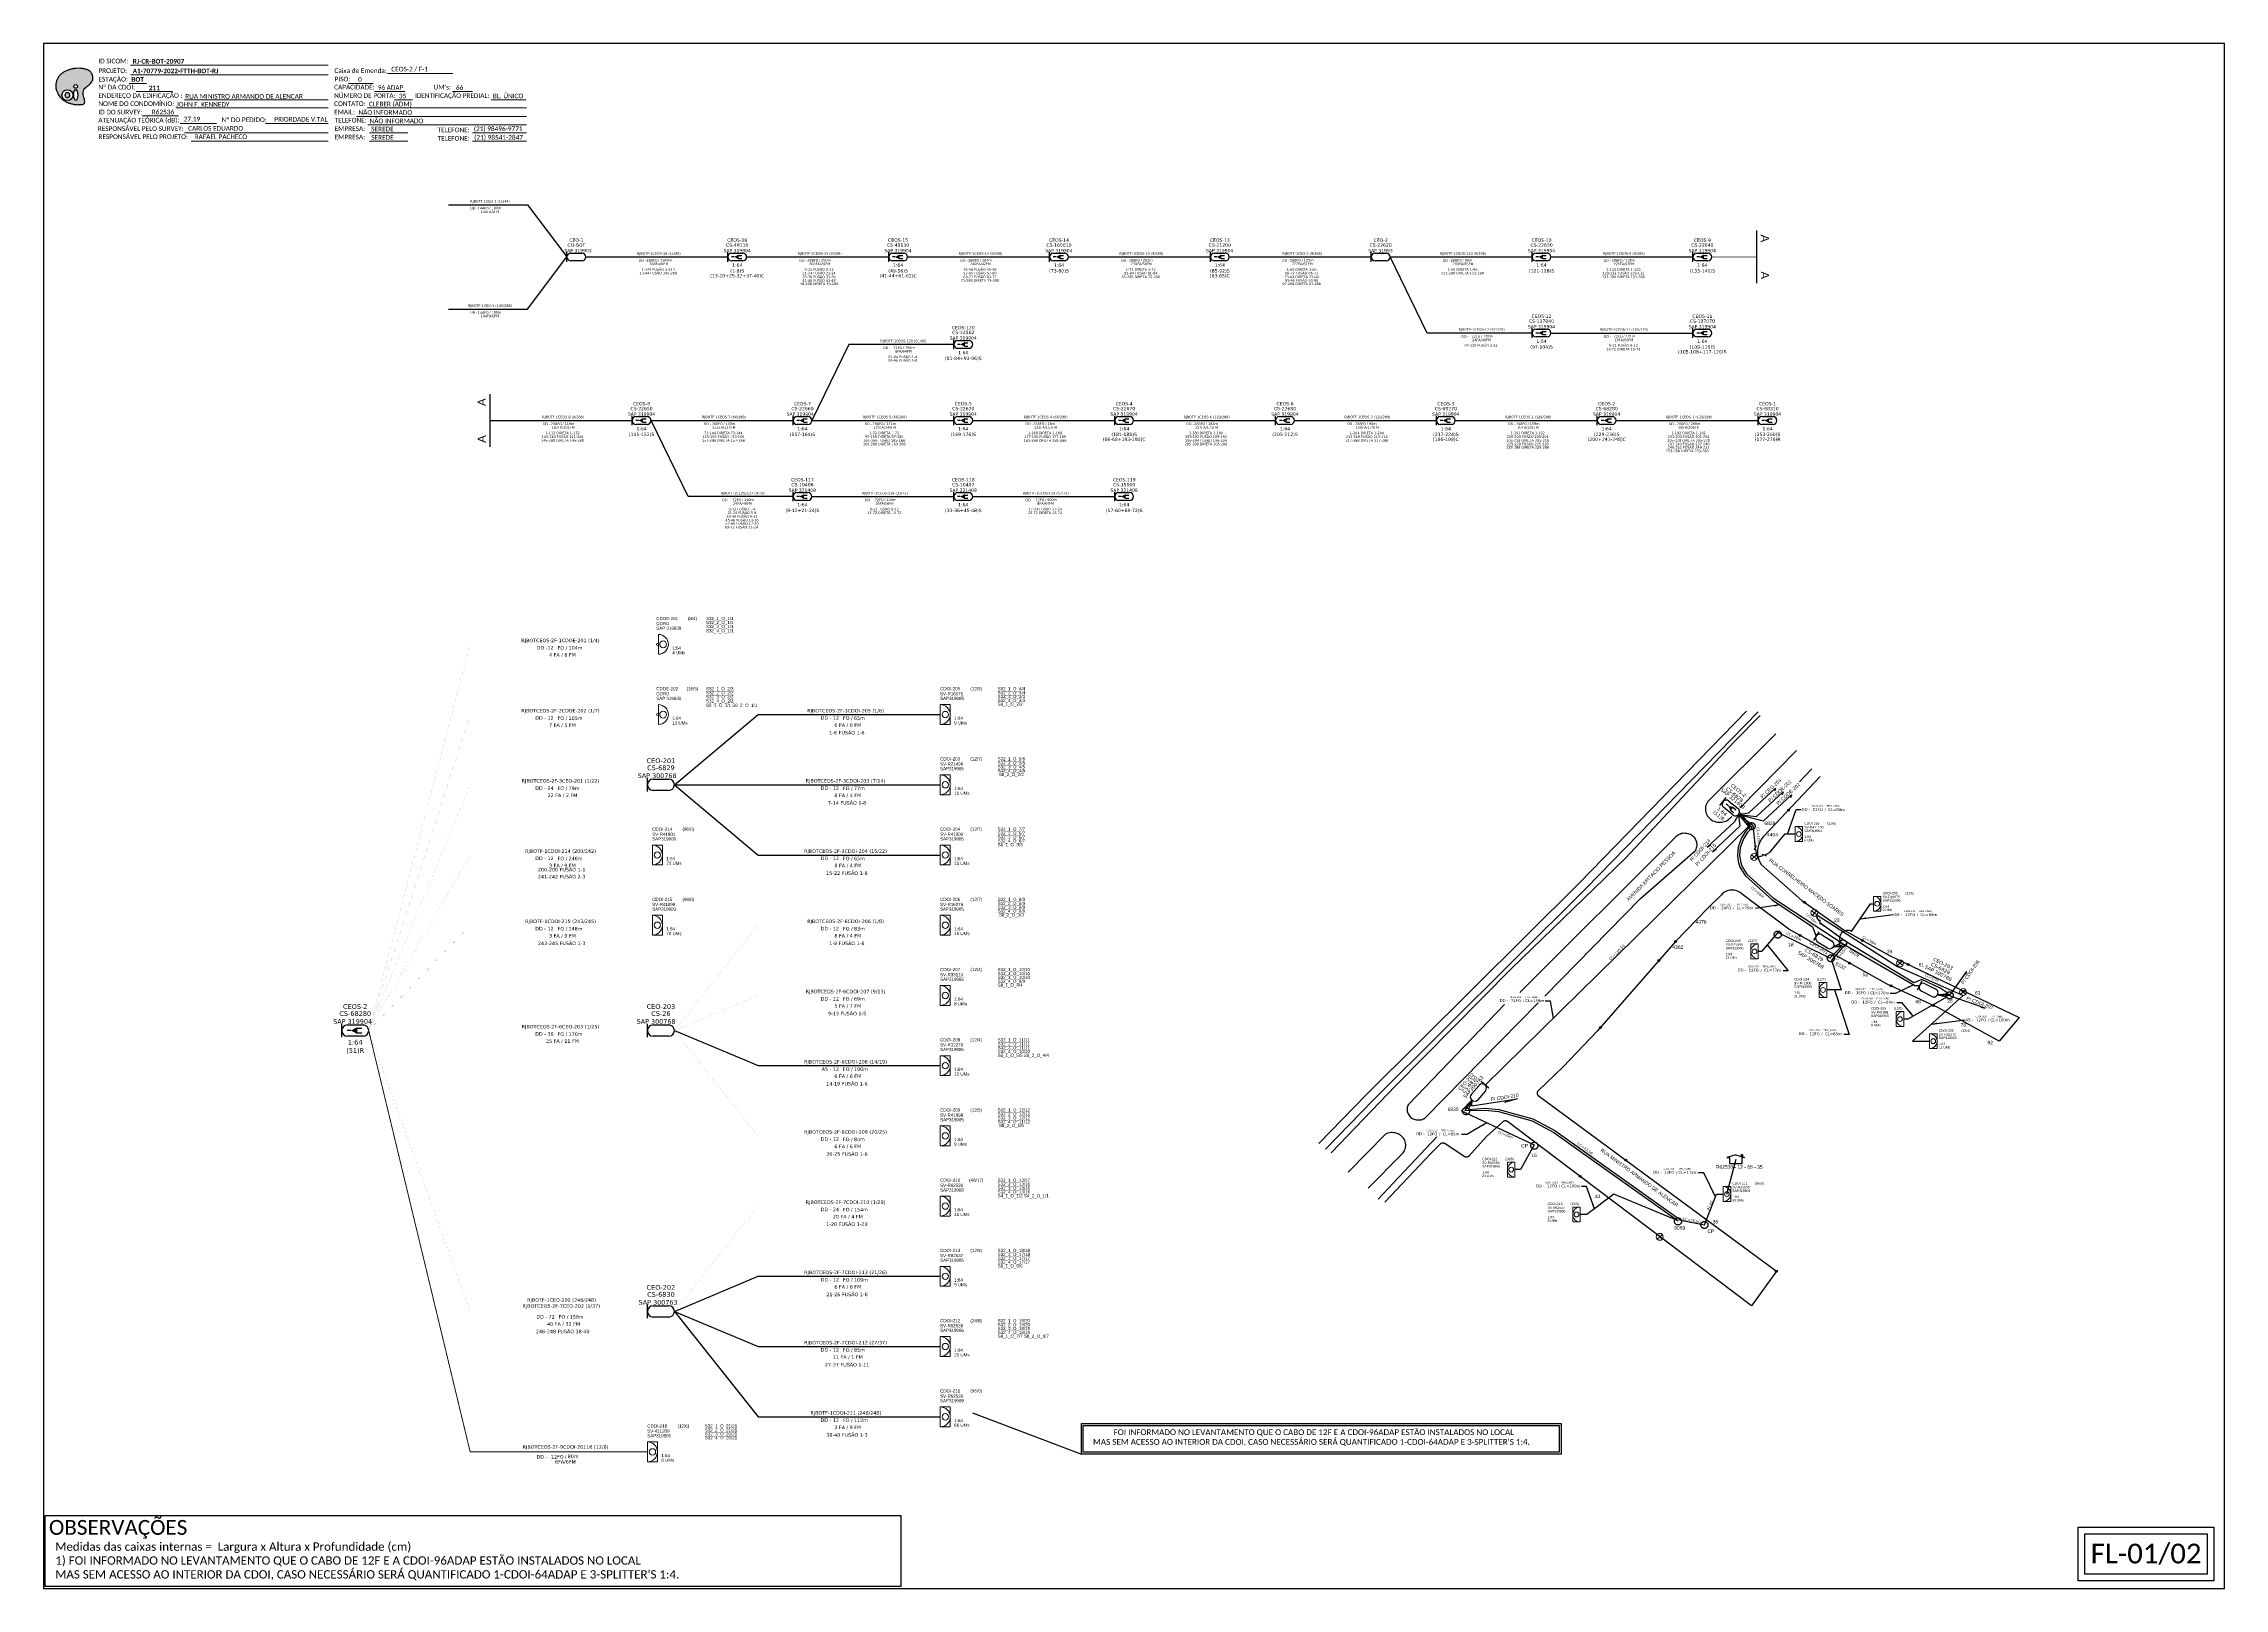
# Model space of a CAD drawing. Header units: millimetres. Extents: x 2479 to 4240, y 59 to 653.
# Drawn here: x 2479 to 3317, y 59 to 653 of the extents above; entities that cross this region are included whole.
import ezdxf
from ezdxf.enums import TextEntityAlignment as Align

# ---------------------------------------------------------------- set-up
doc = ezdxf.new("R2010")
doc.units = ezdxf.units.MM
doc.header["$LTSCALE"] = 0.1
doc.header["$MEASUREMENT"] = 0
doc.linetypes.add('PHANTOM2', pattern=[1.25, 0.625, -0.125, 0.125, -0.125, 0.125, -0.125])
doc.linetypes.add('UG', pattern=[3e-05, 1.5e-05, -5e-06, 0, -5e-06, 0, -5e-06])
for name, color, linetype in [('10.0-Cartográfico', 252, 'Continuous'), ('10.1-Caixas Subterrâneas', 5, 'Continuous'), ('10.3-Nome das Ruas', 252, 'Continuous'), ('20.4-CEO', 1, 'Continuous'), ('20.4-CEOS', 1, 'Continuous'), ('20.5-CABO AÉREO', 1, 'Continuous'), ('20.5-CABO EM DUTO', 1, 'Continuous'), ('20.5-CEO', 1, 'Continuous'), ('20.8-Legenda', 1, 'Continuous'), ('CAP a instalar', 1, 'Continuous'), ('CD a instalar', 1, 'Continuous'), ('label_cabos', 7, 'Continuous'), ('Legenda', 1, 'Continuous'), ('MUB_DIVISA', 7, 'Continuous'), ('MUB_NUMERACAO', 7, 'Continuous'), ('Subida Lateral', 5, 'Continuous'), ('surveys', 7, 'Continuous')]:
    doc.layers.add(name, color=color, linetype=linetype)
for name, color, linetype, lineweight in [('10.4-Postes', 1, 'Continuous', 0), ("20.0-LEGENDA DOS CDO'S", 1, 'Continuous', 0), ('20.1-CDO_INTERIOR', 1, 'Continuous', 0), ('20.2-CDO_POSTE', 1, 'Continuous', 5), ('40.1-ETIQUETAS', 1, 'Continuous', 20), ('Texto_Cabos', 1, 'Continuous', 20)]:
    doc.layers.add(name, color=color, linetype=linetype, lineweight=lineweight)
doc.layers.add('10.5-Traçado Subterraneo', color=40, linetype='Continuous', plot=False)
doc.layers.add('EXTRA', color=50, linetype='Continuous', plot=False)
doc.styles.add('ARIAL', font='arial.ttf')
doc.styles.add('siredit', font='verdana.ttf')
doc.styles.get("Standard").update_dxf_attribs({"font": 'arial.ttf'})
doc.styles.add('WMF-Calibri0', font='calibri.ttf')
doc.styles.add('WMF-Calibri1', font='calibrib.ttf')
doc.linetypes.add('FENCELINE1', pattern='A,0.25,-0.1,[133,ltypeshp.shx,S=0.1,R=0,X=-0.1,Y=0],-0.1,1', length=1.45)
doc.dimstyles.new('CC', dxfattribs={"dimtxt": 1, "dimasz": 2, "dimexe": 0.18, "dimexo": 0.0625, "dimgap": 0.09, "dimtad": 0, "dimdec": 0, "dimrnd": 1, "dimzin": 0, "dimdsep": 46, "dimtxsty": 'siredit', "dimblk": 'NONE', "dimcen": 0, "dimse1": 1, "dimse2": 1, "dimsd1": 1, "dimsd2": 1, "dimclrt": 7, "dimadec": 0, "dimazin": 0, "dimtfac": 1, "dimtdec": 0, "dimtofl": 0, "dimtmove": 0, "dimatfit": 3, "dimfxl": 0, "dimtolj": 1, "dimtzin": 0, "dimarcsym": 0})
doc.dimstyles.new('CL', dxfattribs={"dimtxt": 1, "dimasz": 2, "dimexe": 0.18, "dimexo": 0.0625, "dimgap": 0.09, "dimtad": 0, "dimdec": 0, "dimrnd": 1, "dimzin": 0, "dimdsep": 46, "dimtxsty": 'siredit', "dimblk": 'NONE', "dimcen": 0, "dimse1": 1, "dimse2": 1, "dimsd1": 1, "dimsd2": 1, "dimclrt": 7, "dimadec": 0, "dimazin": 0, "dimtfac": 1, "dimtdec": 0, "dimtofl": 0, "dimtmove": 0, "dimatfit": 3, "dimfxl": 0, "dimtolj": 1, "dimtzin": 0, "dimarcsym": 0})
doc.dimstyles.get("Standard").update_dxf_attribs({"dimtxt": 0.18, "dimasz": 0.18, "dimexe": 0.18, "dimexo": 0.0625, "dimgap": 0.09, "dimtad": 0, "dimtih": 1, "dimtoh": 1, "dimdec": 4, "dimzin": 0, "dimdsep": 46, "dimtxsty": 'Standard', "dimcen": 0.09, "dimadec": 0, "dimazin": 0, "dimtfac": 1, "dimtdec": 4, "dimtofl": 0, "dimtmove": 0, "dimatfit": 3, "dimfxl": 0, "dimtolj": 1, "dimtzin": 0, "dimarcsym": 0})

# ---------------------------------------------------------------- blocks, each defined once
blk = doc.blocks.new('Attributo_cabos')
at = {"layer": 'Texto_Cabos', "color": 0, "style": 'siredit'}
blk.add_text('FO /', height=1.5, dxfattribs=at).set_placement((1.49, -1.5), align=Align.MIDDLE_RIGHT)
for tag, p in [('N_CABOS_001', (-16.32, 0.92)), ('FUSÃO_001', (-1.03, -8.25))]:
    blk.add_attdef(tag, p, '', height=1.5, dxfattribs=at)
at = {"layer": 'Texto_Cabos', "color": 0, "style": 'siredit', "flags": 1}
for tag, p in [('N_CABOS_R_PRIMARIA', (-0.57, 4.5)), ('ID', (-0.57, 7.5)), ('S/CORTE_R_PRIMARIA', (-0.57, -10.5)), ('FUSÃO_R_PRIMARIA', (-0.57, -13.5)), ('T_CABOS', (-0.57, -19.5))]:
    blk.add_attdef(tag, text='', height=1.5, dxfattribs=at).set_placement(p, align=Align.MIDDLE_CENTER)
at = {"layer": 'Texto_Cabos', "color": 0, "style": 'siredit'}
blk.add_attdef('FIBRAS', text='', height=1.5, dxfattribs=at).set_placement((-4.34, -1.43), align=Align.MIDDLE_RIGHT)
blk.add_attdef('FA/FM', text='', height=1.5, dxfattribs=at).set_placement((-0.57, -4.5), align=Align.MIDDLE_CENTER)
blk.add_attdef('METROS', text='', height=1.5, dxfattribs=at).set_placement((2.05, -1.5), align=Align.MIDDLE_LEFT)
at = {"layer": 'Texto_Cabos', "color": 0, "style": 'siredit', "flags": 1}
blk.add_attdef('S/CORTE', text='', height=1.5, dxfattribs=at).set_placement((-0.57, -16.5), align=Align.CENTER)
blk = doc.blocks.new('CDO_INTERIOR_TROCA')
at = {"layer": '20.1-CDO_INTERIOR', "color": 0, "lineweight": 18}
blk.add_lwpolyline([(4.25, -4.25), (4.25, 4.25), (0, 4.25), (0, -4.25)], close=True, dxfattribs=at)
blk.add_circle((2.13, 0), 1.36, dxfattribs=at)
blk.add_arc((0, 0), 4.25, 270, 90, dxfattribs=at)
at = {"layer": "20.0-LEGENDA DOS CDO'S", "color": 0, "style": 'ARIAL'}
for tag, p in [('CDO_N', (-0.08, 10.38)), ('SURVEY', (-0.08, 8.2)), ('SPLITER_1', (24.48, 10.38)), ('SPLITER_2', (24.5, 8.68)), ('SAP_ANTIGO', (-0.08, 6.23)), ('/_SAP_NOVO', (12.37, 6.23)), ('SPLITER_3', (24.5, 7.04)), ('SPLITER_4', (24.5, 5.4)), ('SPLITER_5', (24.5, 3.75)), ('1:XX', (5.94, -2.22)), ('UMS', (5.94, -4.24))]:
    blk.add_attdef(tag, p, '', height=1.36, dxfattribs=at)
blk.add_attdef('FIBRAS_UTILIZADAS', text='', height=1.36, dxfattribs=at).set_placement((15.34, 10.38), align=Align.CENTER)
blk = doc.blocks.new('CEO_UN')
at = {"layer": '20.4-CEO', "color": 0}
for p, q in [((-9.11, 2.39), (-2.39, 2.39)), ((-2.39, -2.39), (-9.11, -2.39))]:
    blk.add_line(p, q, dxfattribs=at)
blk.add_lwpolyline([(-11.5, -2.89), (-11.5, 2.89)], dxfattribs=at)
for centre, start, end in [((-9.11, 0), 90, 270), ((-2.39, 0), 270, 90)]:
    blk.add_arc(centre, 2.39, start, end, dxfattribs=at)
at = {"layer": '20.4-CEO', "color": 7, "style": 'siredit'}
for tag, height, p in [('NOME?', 2.03, (-5.75, 10.27)), ('TIPO?', 2, (-9.11, 3.89)), ('LOCAL?', 2.03, (-5.75, 7.27))]:
    blk.add_attdef(tag, text='', height=height, dxfattribs=at).set_placement(p, align=Align.MIDDLE_CENTER)
blk.add_attdef('FIBRAS_RESERVA', text='', height=2.03, dxfattribs=at).set_placement((-5.75, -3.97), align=Align.TOP_CENTER)
blk = doc.blocks.new('PDO_PST')
at = {"color": 0}
blk.add_line((2.5, 0), (-2.5, 0), dxfattribs=at)
for centre, radius in [((0, 1.19), 0.862), ((0, -0.25), 0.25)]:
    blk.add_circle(centre, radius, dxfattribs=at)
blk.add_arc((0, 0), 2.5, 0, 180, dxfattribs=at)
blk = doc.blocks.new('CDOE_POSTE 2')
at = {"layer": '20.2-CDO_POSTE', "color": 0, "linetype": 'Continuous', "xscale": 1.700328304346723, "yscale": 1.700328304346723, "zscale": 1.700328304346723, "rotation": 269.882008258618}
blk.add_blockref('PDO_PST', (0.43, 0), dxfattribs=at)
at = {"layer": "20.0-LEGENDA DOS CDO'S", "color": 0, "style": 'ARIAL'}
for tag, p in [('CDO_N', (-0.47, 10.38)), ('CORDOALHA', (-0.47, 8.2)), ('SPLITER_1', (20.79, 10.38)), ('SPLITER_2', (20.8, 8.68)), ('SAP', (-0.47, 6.23)), ('1:XX', (6.36, -2.22)), ('UMS', (6.36, -4.24))]:
    blk.add_attdef(tag, p, '', height=1.36, dxfattribs=at)
blk.add_attdef('FIBRAS_UTILIZADAS', text='', height=1.36, dxfattribs=at).set_placement((14.95, 10.38), align=Align.CENTER)
blk = doc.blocks.new('ETIQUETA_RS5F')
at = {"layer": '40.1-ETIQUETAS', "color": 0, "style": 'siredit'}
blk.add_text('/', height=1.5, dxfattribs=at).set_placement((1.55, -1.95), align=Align.MIDDLE_RIGHT)
for tag, p in [('ETIQUETA_R_SECUNDARIA', (1.18, 2.1)), ('ETIQUETA_R_PRIMARIA', (1.18, 4.1)), ('F_ATIVAS/F_MORTAS', (1.11, -4.24))]:
    blk.add_attdef(tag, text='', height=1.5, dxfattribs=at).set_placement(p, align=Align.MIDDLE_CENTER)
for tag, p in [('TIPO_CABO', (-6.62, -2.12)), ('CAP_CABO', (0.37, -2.09))]:
    blk.add_attdef(tag, text='', height=1.5, dxfattribs=at).set_placement(p, align=Align.MIDDLE_RIGHT)
for tag, p in [('FUSÃO_1', (0.82, -8.39)), ('FUSÃO_2', (0.82, -10.6)), ('FUSÃO_3', (0.82, -12.93)), ('FUSÃO_4', (0.82, -15.14)), ('FUSÃO_5', (0.82, -17.16))]:
    blk.add_attdef(tag, text='', height=1.5, dxfattribs=at).set_placement(p, align=Align.CENTER)
blk.add_attdef('METROS', text='', height=1.5, dxfattribs=at).set_placement((2.11, -1.95), align=Align.MIDDLE_LEFT)
blk = doc.blocks.new('CEOS_UN_SC')
at = {"layer": '20.4-CEOS', "color": 0}
for p, q in [((-9.11, 2.39), (-2.39, 2.39)), ((-2.39, -2.39), (-9.11, -2.39))]:
    blk.add_line(p, q, dxfattribs=at)
for points in [[(-11.5, -2.89), (-11.5, 2.89)], [(-7.6, 0), (-9.22, 0)], [(-4.96, 0.95), (-2.92, 0.95)], [(-4.96, -1.04), (-2.92, -1.04)]]:
    blk.add_lwpolyline(points, dxfattribs=at)
blk.add_lwpolyline([(-7.6, 0, 0, 2.95, 0), (-4.83, 0, 2.95, 2.95, 0)], format="xyseb", dxfattribs=at)
for centre, start, end in [((-9.11, 0), 90, 270), ((-2.39, 0), 270, 90)]:
    blk.add_arc(centre, 2.39, start, end, dxfattribs=at)
at = {"layer": '20.4-CEOS', "color": 7, "style": 'siredit'}
for tag, height, p in [('NOME?', 2.03, (-5.75, 10.27)), ('TIPO?', 2, (-8.17, 3.89)), ('LOCAL?', 2.03, (-5.75, 7.27))]:
    blk.add_attdef(tag, text='', height=height, dxfattribs=at).set_placement(p, align=Align.MIDDLE_CENTER)
for tag, p in [('RACIO_SPLITAGEM', (-5.75, -3.97)), ('FIBRAS_RESERVA', (-5.75, -7.51))]:
    blk.add_attdef(tag, text='', height=2.03, dxfattribs=at).set_placement(p, align=Align.TOP_CENTER)
blk = doc.blocks.new('DV')
at = {"linetype": 'Continuous'}
blk.add_circle((0, 0), 0.00000275, dxfattribs=at)
blk = doc.blocks.new('PTPT')
at = {"layer": '10.4-Postes', "color": 1, "linetype": 'PHANTOM2'}
for points in [[(-0.0000079, 0.0000104), (0.0000075, -0.000002)], [(0.000007, 0.0000109), (-0.0000074, -0.0000025)]]:
    blk.add_lwpolyline(points, dxfattribs=at)
at = {"layer": '10.4-Postes', "color": 1}
blk.add_circle((-0.0000002, 0.0000042), 0.00000987, dxfattribs=at)
blk = doc.blocks.new('MHMZ')
at = {"linetype": 'PHANTOM2'}
blk.add_circle((0, 0), 0.0000101, dxfattribs=at)
blk = doc.blocks.new('SURVEY_SURVEY')
for p, q in [((0, 0.0000254), (-0.0000251, 0.000018)), ((-0.0000251, 0.000018), (-0.0000173, 0.000018)), ((-0.0000172, 0), (-0.0000172, 0.0000179)), ((0.0000172, 0), (-0.0000172, 0)), ((0, 0.0000254), (0.0000251, 0.000018)), ((0.0000169, 0.0000264), (0.0000195, 0.0000264)), ((0.0000169, 0.0000205), (0.0000169, 0.0000264)), ((0.0000251, 0.000018), (0.0000172, 0.000018)), ((0.0000172, 0.000018), (0.0000172, 0)), ((0.0000195, 0.0000264), (0.0000195, 0.0000198))]:
    blk.add_line(p, q)
blk = doc.blocks.new('CEO_CT_DRT')
at = {"layer": '20.5-CEO', "color": 0}
for p, q in [((-1.56, 1.26), (1.8, 1.26)), ((1.8, -1.13), (-1.56, -1.13))]:
    blk.add_line(p, q, dxfattribs=at)
blk.add_lwpolyline([(-2.75, 1.51), (-2.75, -1.38)], dxfattribs=at)
for centre, start, end in [((-1.56, 0.07), 90, 270), ((1.8, 0.07), 270, 90)]:
    blk.add_arc(centre, 1.2, start, end, dxfattribs=at)
at = {"layer": '20.5-CEO', "color": 7, "style": 'siredit'}
for tag, p in [('CEO_Nº', (0.12, 5.61)), ('LOCAL', (0.12, 4.23)), ('SAP', (0.12, 2.97)), ('FIBRAS_RESERVA', (0.12, -1.94))]:
    blk.add_attdef(tag, text='', height=1.01, dxfattribs=at).set_placement(p, align=Align.TOP_CENTER)
blk = doc.blocks.new('CEO_CT_ESQ')
at = {"layer": '20.5-CEO', "color": 0}
for p, q in [((-1.56, 1.24), (1.8, 1.24)), ((1.8, -1.15), (-1.56, -1.15))]:
    blk.add_line(p, q, dxfattribs=at)
blk.add_lwpolyline([(3, -1.4), (3, 1.49)], dxfattribs=at)
for centre, start, end in [((-1.56, 0.05), 90, 270), ((1.8, 0.05), 270, 90)]:
    blk.add_arc(centre, 1.2, start, end, dxfattribs=at)
at = {"layer": '20.5-CEO', "color": 7, "style": 'siredit'}
for tag, p in [('CEO_Nº', (0.12, 5.61)), ('LOCAL', (0.12, 4.23)), ('SAP', (0.12, 2.97)), ('FIBRAS_RESERVA', (0.12, -1.94))]:
    blk.add_attdef(tag, text='', height=1.01, dxfattribs=at).set_placement(p, align=Align.TOP_CENTER)
blk = doc.blocks.new('CDOI_CT_ESQ')
at = {"layer": '20.1-CDO_INTERIOR', "color": 0, "lineweight": 18}
blk.add_lwpolyline([(-2.12, -2.13), (-2.12, 2.12), (0, 2.12), (0.01, -2.13)], close=True, dxfattribs=at)
blk.add_circle((-1.06, 0), 0.68, dxfattribs=at)
blk.add_arc((0.01, 0), 2.13, 90.02759, 270.02759, dxfattribs=at)
at = {"layer": "20.0-LEGENDA DOS CDO'S", "color": 0, "style": 'ARIAL'}
for tag, p in [('SAP', (-9.3, 0.61)), ('CDO_N', (-9.3, 2.69)), ('SURVEY', (-9.3, 1.6)), ('1:XX', (-9.31, -1.08)), ('UMS', (-9.31, -2.09))]:
    blk.add_attdef(tag, p, '', height=0.68, rotation=359.97241, dxfattribs=at)
blk.add_attdef('FIBRAS_UTILIZADAS', text='', height=0.68, rotation=359.97241, dxfattribs=at).set_placement((-1.59, 2.69), align=Align.CENTER)
blk = doc.blocks.new('CDOI_CT_DRT')
at = {"layer": '20.1-CDO_INTERIOR', "color": 0, "lineweight": 18}
blk.add_lwpolyline([(2.13, -2.13), (2.13, 2.12), (0, 2.12), (0, -2.13)], close=True, dxfattribs=at)
blk.add_circle((1.06, 0), 0.68, dxfattribs=at)
blk.add_arc((0, 0), 2.13, 269.97241, 89.97241, dxfattribs=at)
at = {"layer": "20.0-LEGENDA DOS CDO'S", "color": 0, "style": 'ARIAL'}
for tag, p in [('SAP', (2.61, 0.61)), ('CDO_N', (2.61, 2.69)), ('SURVEY', (2.61, 1.6)), ('1:XX', (2.6, -1.08)), ('UMS', (2.6, -2.09))]:
    blk.add_attdef(tag, p, '', height=0.68, rotation=359.97241, dxfattribs=at)
blk.add_attdef('FIBRAS_UTILIZADAS', text='', height=0.68, rotation=359.97241, dxfattribs=at).set_placement((10.32, 2.69), align=Align.CENTER)
blk = doc.blocks.new('CEOS_RP_CT_DRT')
at = {"layer": '20.4-CEOS', "color": 0}
for p, q in [((-4.54, 1.19), (-1.19, 1.19)), ((-1.19, -1.19), (-4.54, -1.19))]:
    blk.add_line(p, q, dxfattribs=at)
for points in [[(-5.73, -1.43), (-5.73, 1.44)], [(-3.79, 0), (-4.59, 0)], [(-2.47, 0.48), (-1.45, 0.48)], [(-2.47, -0.52), (-1.45, -0.52)]]:
    blk.add_lwpolyline(points, dxfattribs=at)
blk.add_lwpolyline([(-3.79, 0, 0, 1.47, 0), (-2.41, 0, 1.47, 1.47, 0)], format="xyseb", dxfattribs=at)
for centre, start, end in [((-4.54, 0), 90, 270), ((-1.19, 0), 270, 90)]:
    blk.add_arc(centre, 1.19, start, end, dxfattribs=at)
at = {"layer": '20.4-CEOS', "color": 7, "style": 'siredit'}
for tag, p in [('Nº_DA_CEOS', (-2.86, 5.6)), ('LOCAL', (-2.86, 4.24)), ('SAP', (-2.86, 2.78)), ('RACIO_SPLITAGEM', (-2.86, -1.88)), ('FIBRAS_SPLITTER', (-2.86, -3.58)), ('FIBRAS_TOP_C', (-2.86, -5.08)), ('RESERVA_FINAIS', (-2.86, -6.39))]:
    blk.add_attdef(tag, text='', height=1.01, dxfattribs=at).set_placement(p, align=Align.TOP_CENTER)
blk = doc.blocks.new('_None')
blk = doc.blocks.new('LEGENDA DOS CABOS')
at = {"layer": 'EXTRA', "color": 0, "style": 'siredit'}
for tag, p in [('ID', (4.6, 0.97)), ('XX', (9.03, 0.97))]:
    blk.add_attdef(tag, text='', height=0.48, rotation=359.69001, dxfattribs=at).set_placement(p, align=Align.MIDDLE_CENTER)
at = {"layer": 'Legenda', "color": 0, "style": 'siredit'}
for tag, p in [('TIPO_CABO', (1.31, 0)), ('CABO', (4.69, -0.05)), ('/', (6.81, -0.05)), ('METROS', (10.03, -0.05))]:
    blk.add_attdef(tag, text='', height=0.8, rotation=359.69001, dxfattribs=at).set_placement(p, align=Align.MIDDLE_CENTER)
blk = doc.blocks.new('*D19')
at = {"layer": 'Defpoints', "color": 0}
for p in [(3130.68, 351.99), (3121.33, 341.12), (3180.78, 308.91)]:
    blk.add_point(p, dxfattribs=at)
at = {"layer": 'label_cabos', "color": 7, "insert": (3137.67, 327.07), "char_height": 1, "attachment_point": 5, "rotation": 319.30751, "style": 'siredit'}
blk.add_mtext('\\A1;CC=66m', dxfattribs=at)
blk = doc.blocks.new('*D20')
at = {"layer": 'Defpoints', "color": 0}
for p in [(3134.99, 354.7), (3137.47, 354.9), (3135.97, 342.83)]:
    blk.add_point(p, dxfattribs=at)
at = {"layer": 'label_cabos', "color": 7, "insert": (3137.96, 348.97), "char_height": 1, "attachment_point": 5, "rotation": 274.70915, "style": 'siredit'}
blk.add_mtext('\\A1;CC=12m', dxfattribs=at)
blk = doc.blocks.new('*D21')
at = {"layer": 'Defpoints', "color": 0}
for p in [(3154.96, 323.1), (3165.39, 310.67), (3166.91, 312.37)]:
    blk.add_point(p, dxfattribs=at)
at = {"layer": 'label_cabos', "color": 7, "insert": (3158.32, 317.02), "char_height": 0.85, "attachment_point": 5, "rotation": 318.04819, "style": 'siredit'}
blk.add_mtext('\\A1;CC=16m', dxfattribs=at)
blk = doc.blocks.new('*D22')
at = {"layer": 'Defpoints', "color": 0}
for p in [(3163.67, 317.36), (3196.61, 297.96), (3197.09, 298.77)]:
    blk.add_point(p, dxfattribs=at)
at = {"layer": 'label_cabos', "color": 7, "insert": (3180.62, 308.47), "char_height": 1, "attachment_point": 5, "rotation": 329.50455, "style": 'siredit'}
blk.add_mtext('\\A1;CL=38m', dxfattribs=at)
blk = doc.blocks.new('*D25')
at = {"layer": 'Defpoints', "color": 0}
for p in [(3192.41, 299.74), (3216.61, 288.64), (3216.62, 288.67)]:
    blk.add_point(p, dxfattribs=at)
at = {"layer": 'label_cabos', "color": 7, "insert": (3204.64, 294.11), "char_height": 0.95, "attachment_point": 5, "rotation": 335.42882, "style": 'siredit'}
blk.add_mtext('\\A1;CL=27m', dxfattribs=at)
blk = doc.blocks.new('*D23')
at = {"layer": 'Defpoints', "color": 0}
for p in [(3171.31, 308.44), (3165.17, 300.89), (3166.72, 299.62)]:
    blk.add_point(p, dxfattribs=at)
at = {"layer": 'label_cabos', "color": 7, "insert": (3169.79, 303.39), "char_height": 1, "attachment_point": 5, "rotation": 50.87605, "style": 'siredit'}
blk.add_mtext('\\A1;CC=10m', dxfattribs=at)
blk = doc.blocks.new('*D26')
at = {"layer": 'Defpoints', "color": 0}
for p in [(3140.31, 313.34), (3141, 314.87), (3165.8, 301.68)]:
    blk.add_point(p, dxfattribs=at)
at = {"layer": 'label_cabos', "color": 7, "insert": (3151.6, 310.02), "char_height": 1, "attachment_point": 5, "rotation": 335.40696, "style": 'siredit'}
blk.add_mtext('\\A1;CC=28m', dxfattribs=at)
blk = doc.blocks.new('*D24')
at = {"layer": 'Defpoints', "color": 0}
for p in [(3027.59, 240.92), (3054.28, 228.3), (3054.9, 229.82)]:
    blk.add_point(p, dxfattribs=at)
at = {"layer": 'label_cabos', "color": 7, "insert": (3040.62, 233.84), "char_height": 1, "attachment_point": 5, "rotation": 337.89161, "style": 'siredit'}
blk.add_mtext('\\A1;CC=29m', dxfattribs=at)
blk = doc.blocks.new('CEOS_UN')
at = {"layer": '20.4-CEOS', "color": 0}
for p, q in [((-9.1, 2.4), (-2.4, 2.4)), ((-2.4, -2.4), (-9.1, -2.4))]:
    blk.add_line(p, q, dxfattribs=at)
for points in [[(-11.5, -2.9), (-11.5, 2.9)], [(-5, 0.9), (-2.9, 0.9)], [(-7.6, 0), (-9.2, 0)], [(-5, -1), (-2.9, -1)]]:
    blk.add_lwpolyline(points, dxfattribs=at)
blk.add_lwpolyline([(-7.6, 0, 0, 2.95, 0), (-4.8, 0, 2.95, 2.95, 0)], format="xyseb", dxfattribs=at)
for centre, start, end in [((-9.1, 0), 90, 270), ((-2.4, 0), 270, 90)]:
    blk.add_arc(centre, 2.39, start, end, dxfattribs=at)
at = {"layer": '20.4-CEOS', "color": 7, "style": 'siredit'}
for tag, height, p in [('TIPO?', 2, (-9, 3.9)), ('LOCAL?', 2.03, (-5.7, 7.3)), ('NOME?', 2.03, (-5.7, 10.3))]:
    blk.add_attdef(tag, text='', height=height, dxfattribs=at).set_placement(p, align=Align.MIDDLE_CENTER)
for tag, p in [('RACIO_SPLITAGEM', (-5.7, -4)), ('FIBRAS_SPLITTER', (-5.7, -7.5)), ('RESERVA_FINAIS', (-5.7, -13.3)), ('FIBRAS_TOP_C', (-5.7, -10.5))]:
    blk.add_attdef(tag, text='', height=2.03, dxfattribs=at).set_placement(p, align=Align.TOP_CENTER)
blk = doc.blocks.new('OI')
h = blk.add_hatch(color=40)
edge = h.paths.add_edge_path()
edge.add_spline(control_points=[(4.35, -0.67), (3.92, -0.99), (3.26, -1.5), (2.81, -2.59), (2.9, -3.5), (3.06, -4.27), (3.31, -4.85), (3.37, -5.39), (3.4, -5.88), (3.2, -6.4), (2.54, -6.61), (1.65, -6.63), (0.55, -6.67), (-0.56, -6.42), (-1.61, -6.14), (-2.77, -5.61), (-3.92, -4.77), (-4.89, -3.7), (-5.34, -2.65), (-5.6, -1.94), (-5.85, -0.96), (-5.71, 0.47), (-5.1, 2.02), (-4.14, 3.02), (-3.3, 3.61), (-2.37, 4.16), (-1.36, 4.44), (-0.56, 4.7), (0.79, 4.85), (2.24, 4.97), (3.79, 4.57), (4.67, 4.21), (5.44, 3.65), (5.76, 2.99), (6.03, 2.21), (6.01, 1.46), (5.72, 0.64), (5.31, 0.08), (4.88, -0.38), (4.51, -0.55), (4.35, -0.67)], knot_values=[0, 0, 0, 0, 1.60434, 2.417191, 3.427595, 4.282808, 4.776746, 5.304182, 5.888771, 6.258406, 6.858137, 7.79129, 8.986195, 10.124242, 11.187857, 12.242908, 13.953784, 15.414161, 16.515391, 17.349188, 17.675853, 19.552021, 21.515531, 22.568638, 23.63245, 24.621084, 25.782718, 26.745347, 27.142653, 29.870543, 31.004649, 31.921532, 32.709589, 33.801391, 34.042471, 35.192333, 35.971461, 36.628871, 37.254359, 37.836911, 37.836911, 37.836911, 37.836911], degree=3, periodic=0)
h.paths.add_polyline_path([(1.13, -0.87, -1), (-0.04, -0.87, -1)], flags=16)
edge = h.paths.add_edge_path(flags=16)
edge.add_ellipse((0.56, -3.59), major_axis=(-0.02, 1.71), ratio=0.361305, start_angle=0, end_angle=360)
h.paths.add_polyline_path([(-0.36, -3.62, -1), (-3.8, -3.62, -1)], flags=16)
edge = h.paths.add_edge_path(flags=0)
edge.add_ellipse((-2.08, -3.62), major_axis=(0, 0.885), ratio=0.758294, start_angle=0, end_angle=360)
at = {"color": 40}
for centre, radius in [((-2.08, -3.62), 1.72), ((0.54, -0.87), 0.587)]:
    blk.add_circle(centre, radius, dxfattribs=at)
blk.add_ellipse((-2.08, -3.62), major_axis=(0, 0.885), ratio=0.758294, start_param=-3.141592653589792, end_param=3.141592653589792, dxfattribs=at)
blk.add_ellipse((0.56, -3.59), major_axis=(-0.02, 1.71), ratio=0.361305, dxfattribs=at)
at = {"color": 40, "start_tangent": (-0.800898, -0.598801), "end_tangent": (-0.800898, -0.598801)}
blk.add_spline([(4.35, -0.67), (3.2, -1.78), (2.9, -2.54), (2.92, -3.55), (3.12, -4.38), (3.28, -4.85), (3.37, -5.37), (3.35, -5.95), (3.2, -6.29), (2.66, -6.55), (1.73, -6.63), (0.54, -6.62), (-0.58, -6.41), (-1.6, -6.11), (-2.56, -5.67), (-3.95, -4.67), (-4.89, -3.56), (-5.37, -2.56), (-5.64, -1.78), (-5.72, -1.46), (-5.63, 0.42), (-4.84, 2.22), (-4.13, 2.99), (-3.27, 3.62), (-2.4, 4.09), (-1.3, 4.47), (-0.37, 4.72), (0.02, 4.77), (2.75, 4.8), (3.85, 4.53), (4.69, 4.16), (5.31, 3.68), (5.85, 2.73), (5.93, 2.5), (5.94, 1.35), (5.67, 0.62), (5.29, 0.08), (4.84, -0.36), (4.35, -0.67)], degree=3, dxfattribs=at)

msp = doc.modelspace()

# ---------------------------------------------------------------- linework, layer by layer
at = {"color": 0}
msp.add_line((3125.85, 211.03), (3129.35, 224.44), dxfattribs=at)
for p, q in [((2479.2, 87.43), (2808.2, 87.43)), ((2479.2, 60.09), (2479.2, 87.43)), ((2808.2, 87.43), (2808.2, 60.09)), ((2808.2, 60.09), (2479.2, 60.09))]:
    msp.add_line(p, q)
msp.add_lwpolyline([(2478.56, 59.39), (3317.13, 59.39), (3317.13, 653.39), (2478.56, 653.39), (2478.56, 59.39)])
at = {"color": 7, "lineweight": 0}
for points in [[(2511.52, 638.07), (2518.07, 638.07)], [(2512.03, 645.04), (2588.01, 645.04)], [(2512.03, 641.35), (2588.01, 641.35)], [(2595.8, 638.11), (2605.28, 638.11)], [(2610.84, 641.84), (2635.98, 641.84)], [(2514.18, 635), (2528.12, 635)], [(2532.75, 631.76), (2588.01, 631.76)], [(2605.85, 635), (2617.47, 635)], [(2613.43, 631.76), (2620.38, 631.76)], [(2635.79, 635), (2643.46, 635)], [(2650.61, 631.76), (2664.17, 631.76)], [(2516.5, 625.59), (2530.44, 625.59)], [(2529.34, 628.65), (2588.01, 628.65)], [(2531.03, 622.62), (2544.98, 622.62)], [(2563.87, 622.63), (2588.02, 622.63)], [(2598.93, 625.41), (2664.19, 625.41)], [(2602.97, 628.65), (2664.19, 628.65)], [(2603.21, 622.18), (2664.19, 622.18)], [(2532.75, 619.06), (2588.01, 619.06)], [(2535.24, 615.83), (2588.01, 615.83)], [(2603.82, 619.06), (2618.62, 619.06)], [(2603.82, 615.83), (2618.62, 615.83)], [(2643.42, 619.06), (2664.19, 619.06)], [(2643.42, 615.83), (2664.19, 615.83)]]:
    msp.add_lwpolyline(points, dxfattribs=at)
at = {"color": 0}
for points in [[(3137.2, 581.49), (3137.2, 561.23)], [(2650.26, 498.35), (2650.26, 518.61)], [(3130.34, 357.02), (3134.21, 357.58), (3144.52, 367.15), (3144.08, 365.93)], [(3130.34, 357.02), (3137.15, 356.16), (3147.46, 365.74), (3147.02, 364.52)], [(3130.34, 357.02), (3139.88, 354.53), (3150.71, 364.59), (3150.27, 363.37)], [(3130.34, 357.02), (3128.73, 354.13), (3118.18, 344.4), (3119.52, 345.33)], [(3130.34, 357.02), (3130.86, 352.52), (3120.34, 342.65), (3121.67, 343.58)], [(3130.34, 357.02), (3134.66, 352.19), (3134.66, 352.19), (3133.07, 350.58), (3131.42, 347.96), (3130.12, 344.35), (3130.12, 344.35), (3129.92, 341.2), (3130.2, 338.85), (3130.85, 336.77), (3132.9, 333.52), (3143.24, 324.19), (3158.71, 313.72), (3160.18, 310.16)], [(3130.88, 357.62), (3135.47, 351.85), (3133.7, 350.08), (3132.16, 347.6), (3130.92, 344.18), (3130.73, 341.22), (3131, 339.02), (3131.6, 337.12), (3133.52, 334.05), (3143.76, 324.81), (3170.96, 306.98), (3170.96, 306.98), (3170.96, 306.98), (3198.11, 291.19), (3199.91, 291.18)], [(3166.8, 306.11), (3169.94, 306.19), (3165.35, 301.67), (3145.47, 311.64), (3139.12, 304.32), (3137.9, 304.32)], [(3217.79, 295.51), (3218.02, 296.57), (3211.61, 287.65), (3206.84, 287.68), (3206.84, 287.68)], [(3206.84, 287.68), (3210.59, 286.85), (3195.4, 278.29), (3193.82, 278.29)], [(3223.42, 282.82), (3225.13, 282.52), (3211.44, 287.19), (3206.84, 287.68)], [(3027.74, 247.13), (3025.12, 243.1), (3032.91, 243.23), (3038.03, 242.79), (3050.95, 239.12), (3059.28, 234.71), (3107.09, 200.74), (3082.4, 210.93), (3071.91, 203.15), (3069.43, 203.15)], [(3027.74, 247.13), (3027.62, 244.95), (3045.19, 247.64), (3040.29, 246.23)]]:
    msp.add_lwpolyline(points, dxfattribs=at)
at = {"color": 5}
for points in [[(3130.34, 357.02), (3134.14, 352.32), (3032.9, 252.92)], [(3027.74, 247.13), (3026.43, 243.54), (3032.92, 244.05), (3038.18, 243.59), (3051.25, 239.88), (3059.71, 235.4), (3108.1, 201.02), (3117.18, 199.13), (3121.82, 211.03), (3124.41, 211.03)]]:
    msp.add_lwpolyline(points, dxfattribs=at)
at = {"color": 0}
for points in [[(3260.84, 82.95), (3313.06, 82.95), (3313.06, 62.29), (3260.84, 62.29)], [(3263.45, 80.34), (3310.45, 80.34), (3310.45, 64.9), (3263.45, 64.9)]]:
    msp.add_lwpolyline(points, close=True, dxfattribs=at)
at = {"layer": '10.0-Cartográfico', "color": 0}
for points in [[(3133.41, 396.66), (3069.09, 330.66), (2987.09, 249.19), (2968.86, 230.41)], [(2971.47, 228.32), (2989.63, 247.03), (3071.63, 328.5), (3137.81, 396.41)], [(3138.6, 395.03), (3128.68, 384.89), (3086.83, 340.19), (3042.9, 297.56), (2998.37, 252.63), (2973.67, 226.91)], [(3144.62, 387.96), (3118.53, 361.93), (3118.23, 361.48), (3117.99, 360.99), (3117.79, 360.48), (3117.66, 359.97), (3117.58, 359.43), (3117.58, 358.9), (3117.62, 358.37), (3117.74, 357.85), (3117.9, 357.33), (3118.12, 356.84), (3118.4, 356.37), (3118.72, 355.93), (3119.11, 355.52), (3119.52, 355.16), (3119.99, 354.84), (3120.48, 354.56), (3121, 354.34), (3121.54, 354.16), (3122.11, 354.03), (3122.67, 353.97), (3123.25, 353.96), (3123.83, 354.01), (3124.4, 354.11), (3124.95, 354.26), (3125.48, 354.46), (3125.98, 354.72), (3126.46, 355.02), (3126.89, 355.38), (3127.04, 355.5)], [(3130.94, 359.5), (3152.54, 381.55)], [(3161.67, 371.52), (3140.19, 348.73), (3139.93, 348.47), (3139.31, 347.71), (3138.76, 346.89), (3138.33, 346.04), (3137.97, 345.13), (3137.73, 344.2), (3137.6, 343.26), (3137.57, 342.31), (3137.65, 341.35), (3137.84, 340.41), (3138.14, 339.5), (3138.53, 338.61), (3139.02, 337.78), (3154.6, 323.95), (3170.89, 312.5), (3188.39, 302.69), (3238.19, 278.92), (3230.53, 269.84), (3206.98, 282.7), (3187.48, 291.73), (3149.6, 312.86), (3134.43, 324.29), (3131.08, 326.81), (3130.65, 327.11), (3130.17, 327.36), (3129.67, 327.58), (3129.14, 327.74), (3128.6, 327.85), (3128.06, 327.9), (3127.51, 327.91), (3126.96, 327.85), (3126.42, 327.75), (3125.89, 327.6), (3125.39, 327.38), (3124.91, 327.13), (3124.47, 326.84), (3124.05, 326.5), (3123.69, 326.12), (3118.67, 321.02), (3106.03, 308.15), (3075.98, 273.65), (3062.84, 259.98), (3053.22, 250.69), (3053.16, 250.63), (3053.08, 250.53), (3053, 250.42), (3052.95, 250.31), (3052.9, 250.19), (3052.87, 250.06), (3052.85, 249.93), (3052.85, 249.81), (3052.86, 249.69), (3052.88, 249.55), (3052.92, 249.43), (3052.98, 249.31), (3053.04, 249.2), (3053.12, 249.1), (3053.22, 249.01), (3053.31, 248.91), (3144.84, 181.31), (3135.29, 168.01), (3069.47, 217.8), (3041.43, 238.89), (3041.33, 238.96), (3041.21, 239.02), (3041.08, 239.08), (3040.94, 239.12), (3040.81, 239.14), (3040.68, 239.16), (3040.54, 239.16), (3040.4, 239.15), (3040.26, 239.12), (3040.13, 239.08), (3040.01, 239.02), (3039.89, 238.96), (3039.78, 238.88), (3039.67, 238.81), (3033.45, 233.11), (3026.59, 225.63), (3026.5, 225.53), (3026.38, 225.45), (3026.28, 225.38), (3026.14, 225.32), (3026.03, 225.28), (3025.88, 225.24), (3025.75, 225.22), (3025.62, 225.21), (3025.47, 225.23), (3025.34, 225.24), (3025.21, 225.27), (3025.08, 225.32), (3024.96, 225.38), (3024.84, 225.44), (3017.34, 230.4), (3017.26, 230.45), (3017.14, 230.51), (3017.02, 230.55), (3016.89, 230.59), (3016.74, 230.61), (3016.61, 230.62), (3016.46, 230.62), (3016.33, 230.6), (3016.2, 230.57), (3016.07, 230.53), (3015.94, 230.47), (3015.82, 230.41), (3015.72, 230.33), (3015.61, 230.23), (3012.09, 226.78), (2994.31, 207.93)], [(3158.55, 374.5), (3155.71, 371.52), (3153.75, 369.49)], [(3127.04, 355.5), (3127.76, 356.24)], [(3106.28, 348.47), (3046.2, 288.48)], [(3055.84, 287.11), (3092.67, 324.67), (3113.7, 343.12), (3113.83, 343.28), (3114.05, 343.7), (3114.2, 344.14), (3114.31, 344.59), (3114.37, 345.05), (3114.37, 345.51), (3114.32, 345.97), (3114.22, 346.42), (3114.07, 346.87), (3113.88, 347.28), (3113.64, 347.69), (3113.35, 348.07), (3113.01, 348.42), (3112.65, 348.72), (3112.25, 348.99), (3111.82, 349.23), (3111.37, 349.42), (3110.89, 349.57), (3110.42, 349.67), (3109.91, 349.72), (3109.41, 349.73), (3108.91, 349.69), (3108.43, 349.6), (3107.96, 349.46), (3107.5, 349.27), (3107.07, 349.04), (3106.66, 348.78), (3106.28, 348.47)], [(3040.3, 283.97), (3040.3, 283.97), (3003.36, 245.49), (3003.17, 245.11), (3003, 244.7), (3002.9, 244.29), (3002.84, 243.87), (3002.82, 243.45), (3002.87, 243.03), (3002.94, 242.61), (3003.08, 242.21), (3003.25, 241.81), (3003.47, 241.44), (3003.72, 241.09), (3004.02, 240.77), (3004.35, 240.46), (3004.72, 240.21), (3005.11, 239.99), (3005.52, 239.81), (3005.95, 239.67), (3006.39, 239.56), (3006.85, 239.51), (3007.31, 239.5), (3007.76, 239.53), (3008.22, 239.61), (3008.65, 239.72), (3009.08, 239.88), (3009.48, 240.08), (3009.85, 240.32), (3009.97, 240.41), (3053.3, 284.59)], [(2987.84, 213.28), (3000.77, 226.34), (3000.86, 226.41), (3001.23, 226.79), (3001.54, 227.21), (3001.81, 227.67), (3002.03, 228.13), (3002.18, 228.62), (3002.29, 229.12), (3002.34, 229.62), (3002.32, 230.13), (3002.26, 230.65), (3002.13, 231.14), (3001.95, 231.62), (3001.71, 232.08), (3001.43, 232.51), (3001.09, 232.92), (3000.72, 233.3), (3000.31, 233.63), (2999.86, 233.92), (2999.38, 234.17), (2998.86, 234.36), (2998.33, 234.51), (2997.79, 234.61), (2997.25, 234.65), (2996.7, 234.64), (2996.16, 234.58), (2995.62, 234.46), (2995.1, 234.29), (2994.6, 234.08), (2980.22, 219.45)], [(3014.35, 232.99), (2997.53, 215.18), (2991.67, 209.06)]]:
    msp.add_lwpolyline(points, dxfattribs=at)
at = {"layer": '10.5-Traçado Subterraneo', "color": 0, "linetype": 'UG'}
for points in [[(3136.3, 340.6), (3136.3, 340.6)], [(3165.8, 301.68), (3165.8, 301.68)]]:
    msp.add_lwpolyline(points, dxfattribs=at)
at = {"layer": '20.5-CABO AÉREO', "color": 0, "linetype": 'FENCELINE1', "ltscale": 50}
for p, q in [((2721.1, 273.89), (2753.28, 260.39)), ((2753.28, 260.39), (2823.36, 260.39))]:
    msp.add_line(p, q, dxfattribs=at)
at = {"layer": '20.5-CABO EM DUTO', "color": 0, "linetype": 'ByBlock'}
for p, q in [((2721.1, 368.39), (2753.28, 395.39)), ((2753.28, 395.39), (2823.36, 395.39)), ((2721.1, 368.39), (2753.28, 341.39)), ((2753.28, 341.39), (2823.36, 341.39))]:
    msp.add_line(p, q, dxfattribs=at)
at = {"layer": '20.5-CABO EM DUTO', "color": 0}
for points in [[(2634.31, 591.41), (2664.6, 591.41), (2679.8, 571.36)], [(2634.31, 551.31), (2664.6, 551.31), (2679.8, 571.36)]]:
    msp.add_lwpolyline(points, dxfattribs=at)
at = {"layer": '20.5-CABO EM DUTO', "color": 0, "linetype": 'ByBlock'}
for points in [[(2687.05, 571.36), (2741.66, 571.36)], [(2748.9, 571.36), (2803.51, 571.36)], [(2810.76, 571.36), (2865.36, 571.36)], [(2872.61, 571.36), (2927.22, 571.36)], [(2934.46, 571.36), (2989.07, 571.36)], [(2996.32, 571.36), (3050.93, 571.36)], [(3050.93, 542.11), (3010.6, 542.11), (3010.6, 542.11), (2996.32, 571.36)], [(3058.17, 571.36), (3112.78, 571.36)], [(2828.58, 537.73), (2788.25, 537.73), (2788.25, 537.73), (2773.97, 508.48)], [(3058.17, 542.11), (3112.78, 542.11)], [(2650.26, 508.48), (2704.87, 508.48)], [(2712.12, 508.48), (2766.72, 508.48)], [(2766.73, 479.23), (2726.4, 479.23), (2726.4, 479.23), (2712.12, 508.48)], [(2773.97, 508.48), (2828.58, 508.48)], [(2835.82, 508.48), (2890.43, 508.48)], [(2897.68, 508.48), (2952.29, 508.48)], [(2959.53, 508.48), (3014.14, 508.48)], [(3021.39, 508.48), (3075.99, 508.48)], [(3083.24, 508.48), (3137.85, 508.48)], [(2773.97, 479.23), (2828.58, 479.23)], [(2835.82, 479.23), (2890.43, 479.23)]]:
    msp.add_lwpolyline(points, dxfattribs=at)
at = {"layer": '20.5-CABO EM DUTO', "color": 0, "linetype": 'ByBlock', "const_width": 0.252}
msp.add_lwpolyline([(3120.02, 571.36), (3137.2, 571.36)], dxfattribs=at)
at = {"layer": 'CAP a instalar', "color": 0, "linetype": 'FENCELINE1', "ltscale": 30}
for p, q in [((3136.97, 342.7), (3137.52, 340.6)), ((3137.52, 340.6), (3138.34, 340.84)), ((3160.37, 317.18), (3160.74, 318.08)), ((3160.74, 318.08), (3160.74, 318.08)), ((3160.74, 318.08), (3191.43, 298.46)), ((3191.43, 298.46), (3216.62, 287.34)), ((3216.62, 287.34), (3197.22, 269.8)), ((3197.22, 269.8), (3203.75, 269.8))]:
    msp.add_line(p, q, dxfattribs=at)
at = {"layer": 'CD a instalar', "color": 0, "linetype": 'ByBlock'}
for p, q in [((2721.1, 368.39), (2753.28, 368.39)), ((2753.28, 368.39), (2823.36, 368.39)), ((3130.34, 357.02), (3135.81, 352.88)), ((3135.81, 352.88), (3136.51, 345.66)), ((3147.98, 349.45), (3142.03, 342.21)), ((3152.08, 349.45), (3147.98, 349.45)), ((3173.79, 312.02), (3181.01, 322.63)), ((3181.01, 322.63), (3182.2, 322.63)), ((3171.26, 308.26), (3162.98, 314.25)), ((3171.48, 307.05), (3166.08, 300.97)), ((3166.8, 306.11), (3169.64, 307.56)), ((3166.8, 306.11), (3171.48, 307.05)), ((3169.64, 307.56), (3169.64, 307.56)), ((3197.75, 292.23), (3171.26, 308.26)), ((3166.08, 300.97), (3166.08, 300.97)), ((3166.08, 300.97), (3169.78, 289.49)), ((3169.78, 289.49), (3164.22, 289.49)), ((3200.78, 293.46), (3197.75, 292.23)), ((3207.85, 290.24), (3200.78, 293.46)), ((3206.84, 287.68), (3210.87, 288.18)), ((3210.87, 288.18), (3207.85, 290.24)), ((3027.74, 247.13), (3023.79, 242.98)), ((3023.79, 242.98), (3051.78, 229.92)), ((3051.78, 229.92), (3046.43, 220.41)), ((3046.43, 220.41), (3044.31, 220.41))]:
    msp.add_line(p, q, dxfattribs=at)
at = {"layer": 'CD a instalar', "color": 0, "linetype": 'Continuous'}
for p, q in [((2721.1, 165.89), (2753.28, 179.39)), ((2753.28, 179.39), (2823.36, 179.39)), ((2721.1, 165.89), (2753.28, 152.39)), ((2753.28, 152.39), (2823.36, 152.39))]:
    msp.add_line(p, q, dxfattribs=at)
at = {"layer": 'CD a instalar', "color": 5, "linetype": 'Continuous'}
for p, q in [((2721.1, 165.89), (2753.28, 125.39)), ((2753.28, 125.39), (2823.36, 125.35))]:
    msp.add_line(p, q, dxfattribs=at)
at = {"layer": 'CD a instalar', "color": 0, "linetype": 'ByBlock', "const_width": 0.018}
for points in [[(2603.56, 273.89), (2642.58, 422.39), (2714.58, 422.39)], [(2603.56, 273.89), (2642.58, 395.39), (2714.58, 395.39)], [(2603.56, 273.89), (2642.58, 368.39), (2710.75, 368.39)], [(2603.56, 273.89), (2642.58, 341.39), (2712.66, 341.39)], [(2603.56, 273.89), (2642.58, 314.39), (2712.66, 314.39)], [(2721.1, 273.89), (2753.28, 314.39), (2823.36, 314.39)], [(2721.1, 273.89), (2753.28, 287.39), (2823.36, 287.39)], [(2603.56, 273.89), (2642.58, 273.89), (2710.75, 273.89)], [(2721.1, 273.89), (2753.28, 233.39), (2823.36, 233.39)], [(2721.1, 165.89), (2753.28, 206.39), (2823.36, 206.39)]]:
    msp.add_lwpolyline(points, dxfattribs=at)
at = {"layer": 'CD a instalar', "color": 0, "linetype": 'Continuous', "const_width": 0.36}
msp.add_lwpolyline([(2603.56, 273.89), (2642.58, 111.89), (2710.75, 111.89)], dxfattribs=at)
at = {"layer": 'CD a instalar', "color": 5, "linetype": 'ByBlock', "const_width": 0.018}
msp.add_lwpolyline([(2603.56, 273.89), (2642.58, 165.89), (2710.75, 165.89)], dxfattribs=at)
at = {"layer": 'CD a instalar', "color": 0, "linetype": 'ByBlock'}
msp.add_arc((3172.25, 309.29), 3.13, 60.6235, 213.61485, dxfattribs=at)
at = {"layer": 'Subida Lateral', "color": 0}
for p, q in [((3137.12, 344.87), (3136.33, 343.49)), ((3136.51, 345.66), (3136.59, 344.73)), ((3136.59, 344.73), (3137.12, 344.87)), ((3136.33, 343.49), (3136.87, 343.63)), ((3136.87, 343.63), (3136.97, 342.7)), ((3138.34, 340.84), (3139.72, 341.15)), ((3139.72, 341.15), (3139.49, 341.65)), ((3139.49, 341.65), (3140.98, 341.11)), ((3140.75, 341.61), (3142.03, 342.21)), ((3140.98, 341.11), (3140.75, 341.61)), ((3160.37, 317.18), (3161.15, 316.02)), ((3161.15, 316.02), (3161.54, 316.41)), ((3161.54, 316.41), (3161.58, 314.83)), ((3161.58, 314.83), (3161.96, 315.22)), ((3161.96, 315.22), (3162.98, 314.25))]:
    msp.add_line(p, q, dxfattribs=at)
at = {"layer": 'surveys', "color": 1}
for points in [[(2877.6, 122.75), (3062.06, 122.75), (3062.06, 111.05), (2877.6, 111.05)], [(2878.3, 122.05), (3061.36, 122.05), (3061.36, 111.75), (2878.3, 111.75)]]:
    msp.add_lwpolyline(points, close=True, dxfattribs=at)

# ---------------------------------------------------------------- block references
at = {"color": 7, "xscale": 1.21392392519577, "yscale": 1.21392392553389, "zscale": 1.213923925163967, "rotation": 0.1532895858424417}
msp.add_blockref('OI', (2490.23, 637.97), dxfattribs=at)
at = {"color": 0}
ref = msp.add_blockref('CDO_INTERIOR_TROCA', (2823.36, 395.39), dxfattribs=dict(at, xscale=0.8999999999999772, yscale=0.8999999999999985, zscale=0.9))
ref.add_attrib('CDO_N', 'CDOI-205', (2823.29, 404.73), dxfattribs={"layer": "20.0-LEGENDA DOS CDO'S", "color": 0, "height": 1.224, "style": 'ARIAL'})
ref.add_attrib('FIBRAS_UTILIZADAS', '(12/5)', dxfattribs={"layer": "20.0-LEGENDA DOS CDO'S", "color": 0, "height": 1.224, "style": 'ARIAL'}).set_placement((2837.17, 404.73), align=Align.CENTER)
ref.add_attrib('SURVEY', 'SV-R16075', (2823.29, 402.77), dxfattribs={"layer": "20.0-LEGENDA DOS CDO'S", "color": 0, "height": 1.224, "style": 'ARIAL'})
ref.add_attrib('SAP_ANTIGO', 'SAP319905', (2823.29, 400.99), dxfattribs={"layer": "20.0-LEGENDA DOS CDO'S", "color": 0, "height": 1.224, "style": 'ARIAL'})
ref.add_attrib('1:XX', '1:64', (2828.71, 393.39), dxfattribs={"layer": "20.0-LEGENDA DOS CDO'S", "color": 0, "height": 1.224, "style": 'ARIAL'})
ref.add_attrib('UMS', '9 UMs', (2828.71, 391.57), dxfattribs={"layer": "20.0-LEGENDA DOS CDO'S", "color": 0, "height": 1.224, "style": 'ARIAL'})
ref.add_attrib('SPLITER_1', 'S32_1_O_4/4', (2845.4, 404.73), dxfattribs={"layer": "20.0-LEGENDA DOS CDO'S", "color": 0, "height": 1.2242, "style": 'ARIAL'})
ref.add_attrib('SPLITER_2', 'S32_2_O_3/4', (2845.41, 403.2), dxfattribs={"layer": "20.0-LEGENDA DOS CDO'S", "color": 0, "height": 1.2242, "style": 'ARIAL'})
ref.add_attrib('SPLITER_3', 'S32_3_O_3/3', (2845.41, 401.72), dxfattribs={"layer": "20.0-LEGENDA DOS CDO'S", "color": 0, "height": 1.2242, "style": 'ARIAL'})
ref.add_attrib('SPLITER_4', 'S32_4_O_3/3', (2845.41, 400.25), dxfattribs={"layer": "20.0-LEGENDA DOS CDO'S", "color": 0, "height": 1.2242, "style": 'ARIAL'})
ref.add_attrib('SPLITER_5', 'S8_1_O_2/2   ', (2845.41, 398.77), dxfattribs={"layer": "20.0-LEGENDA DOS CDO'S", "color": 0, "height": 1.2242, "style": 'ARIAL'})
ref = msp.add_blockref('CDO_INTERIOR_TROCA', (2823.36, 368.39), dxfattribs=dict(at, xscale=0.8999999999999772, yscale=0.8999999999999985, zscale=0.9))
ref.add_attrib('CDO_N', 'CDOI-203', (2823.29, 377.73), dxfattribs={"layer": "20.0-LEGENDA DOS CDO'S", "color": 0, "height": 1.224, "style": 'ARIAL'})
ref.add_attrib('FIBRAS_UTILIZADAS', '(12/7)', dxfattribs={"layer": "20.0-LEGENDA DOS CDO'S", "color": 0, "height": 1.224, "style": 'ARIAL'}).set_placement((2837.17, 377.73), align=Align.CENTER)
ref.add_attrib('SURVEY', 'SV-R21498', (2823.29, 375.77), dxfattribs={"layer": "20.0-LEGENDA DOS CDO'S", "color": 0, "height": 1.224, "style": 'ARIAL'})
ref.add_attrib('SAP_ANTIGO', 'SAP319905', (2823.29, 373.99), dxfattribs={"layer": "20.0-LEGENDA DOS CDO'S", "color": 0, "height": 1.224, "style": 'ARIAL'})
ref.add_attrib('1:XX', '1:64', (2828.71, 366.39), dxfattribs={"layer": "20.0-LEGENDA DOS CDO'S", "color": 0, "height": 1.224, "style": 'ARIAL'})
ref.add_attrib('UMS', '11 UMs', (2828.71, 364.57), dxfattribs={"layer": "20.0-LEGENDA DOS CDO'S", "color": 0, "height": 1.224, "style": 'ARIAL'})
ref.add_attrib('SPLITER_1', 'S32_1_O_5/6', (2845.4, 377.73), dxfattribs={"layer": "20.0-LEGENDA DOS CDO'S", "color": 0, "height": 1.2242, "style": 'ARIAL'})
ref.add_attrib('SPLITER_2', 'S32_2_O_5/5', (2845.41, 376.2), dxfattribs={"layer": "20.0-LEGENDA DOS CDO'S", "color": 0, "height": 1.2242, "style": 'ARIAL'})
ref.add_attrib('SPLITER_3', 'S32_3_O_4/5', (2845.41, 374.72), dxfattribs={"layer": "20.0-LEGENDA DOS CDO'S", "color": 0, "height": 1.2242, "style": 'ARIAL'})
ref.add_attrib('SPLITER_4', 'S32_4_O_4/5', (2845.41, 373.25), dxfattribs={"layer": "20.0-LEGENDA DOS CDO'S", "color": 0, "height": 1.2242, "style": 'ARIAL'})
ref.add_attrib('SPLITER_5', ' S8_2_O_2/2  ', (2845.41, 371.77), dxfattribs={"layer": "20.0-LEGENDA DOS CDO'S", "color": 0, "height": 1.2242, "style": 'ARIAL'})
ref = msp.add_blockref('CDO_INTERIOR_TROCA', (2712.66, 341.39), dxfattribs=dict(at, xscale=0.8999999999999772, yscale=0.8999999999999985, zscale=0.9))
ref.add_attrib('CDO_N', 'CDOI-214', (2712.59, 350.73), dxfattribs={"layer": "20.0-LEGENDA DOS CDO'S", "color": 0, "height": 1.224, "style": 'ARIAL'})
ref.add_attrib('FIBRAS_UTILIZADAS', '(96/0)', dxfattribs={"layer": "20.0-LEGENDA DOS CDO'S", "color": 0, "height": 1.224, "style": 'ARIAL'}).set_placement((2726.47, 350.73), align=Align.CENTER)
ref.add_attrib('SURVEY', 'SV-R41901', (2712.59, 348.77), dxfattribs={"layer": "20.0-LEGENDA DOS CDO'S", "color": 0, "height": 1.224, "style": 'ARIAL'})
ref.add_attrib('SAP_ANTIGO', 'SAP319909', (2712.59, 346.99), dxfattribs={"layer": "20.0-LEGENDA DOS CDO'S", "color": 0, "height": 1.224, "style": 'ARIAL'})
ref.add_attrib('1:XX', '1:64', (2718.01, 339.39), dxfattribs={"layer": "20.0-LEGENDA DOS CDO'S", "color": 0, "height": 1.224, "style": 'ARIAL'})
ref.add_attrib('UMS', '70 UMs', (2718.01, 337.57), dxfattribs={"layer": "20.0-LEGENDA DOS CDO'S", "color": 0, "height": 1.224, "style": 'ARIAL'})
ref = msp.add_blockref('CDO_INTERIOR_TROCA', (2823.36, 341.39), dxfattribs=dict(at, xscale=0.8999999999999772, yscale=0.8999999999999985, zscale=0.9))
ref.add_attrib('CDO_N', 'CDOI-204', (2823.29, 350.73), dxfattribs={"layer": "20.0-LEGENDA DOS CDO'S", "color": 0, "height": 1.224, "style": 'ARIAL'})
ref.add_attrib('FIBRAS_UTILIZADAS', '(12/7)', dxfattribs={"layer": "20.0-LEGENDA DOS CDO'S", "color": 0, "height": 1.224, "style": 'ARIAL'}).set_placement((2837.17, 350.73), align=Align.CENTER)
ref.add_attrib('SURVEY', 'SV-R41900', (2823.29, 348.77), dxfattribs={"layer": "20.0-LEGENDA DOS CDO'S", "color": 0, "height": 1.224, "style": 'ARIAL'})
ref.add_attrib('SAP_ANTIGO', 'SAP319905', (2823.29, 346.99), dxfattribs={"layer": "20.0-LEGENDA DOS CDO'S", "color": 0, "height": 1.224, "style": 'ARIAL'})
ref.add_attrib('1:XX', '1:64', (2828.71, 339.39), dxfattribs={"layer": "20.0-LEGENDA DOS CDO'S", "color": 0, "height": 1.224, "style": 'ARIAL'})
ref.add_attrib('UMS', '11 UMs', (2828.71, 337.57), dxfattribs={"layer": "20.0-LEGENDA DOS CDO'S", "color": 0, "height": 1.224, "style": 'ARIAL'})
ref.add_attrib('SPLITER_1', 'S32_1_O_7/7', (2845.4, 350.73), dxfattribs={"layer": "20.0-LEGENDA DOS CDO'S", "color": 0, "height": 1.2242, "style": 'ARIAL'})
ref.add_attrib('SPLITER_2', 'S32_2_O_6/7', (2845.41, 349.2), dxfattribs={"layer": "20.0-LEGENDA DOS CDO'S", "color": 0, "height": 1.2242, "style": 'ARIAL'})
ref.add_attrib('SPLITER_3', 'S32_3_O_6/7', (2845.41, 347.72), dxfattribs={"layer": "20.0-LEGENDA DOS CDO'S", "color": 0, "height": 1.2242, "style": 'ARIAL'})
ref.add_attrib('SPLITER_4', 'S32_4_O_6/7', (2845.41, 346.25), dxfattribs={"layer": "20.0-LEGENDA DOS CDO'S", "color": 0, "height": 1.2242, "style": 'ARIAL'})
ref.add_attrib('SPLITER_5', 'S8_1_O_3/3   ', (2845.41, 344.77), dxfattribs={"layer": "20.0-LEGENDA DOS CDO'S", "color": 0, "height": 1.2242, "style": 'ARIAL'})
ref = msp.add_blockref('CDO_INTERIOR_TROCA', (2712.66, 314.39), dxfattribs=dict(at, xscale=0.8999999999999772, yscale=0.8999999999999985, zscale=0.9))
ref.add_attrib('CDO_N', 'CDOI-215', (2712.59, 323.73), dxfattribs={"layer": "20.0-LEGENDA DOS CDO'S", "color": 0, "height": 1.224, "style": 'ARIAL'})
ref.add_attrib('FIBRAS_UTILIZADAS', '(96/0)', dxfattribs={"layer": "20.0-LEGENDA DOS CDO'S", "color": 0, "height": 1.224, "style": 'ARIAL'}).set_placement((2726.47, 323.73), align=Align.CENTER)
ref.add_attrib('SURVEY', 'SV-R41899', (2712.59, 321.77), dxfattribs={"layer": "20.0-LEGENDA DOS CDO'S", "color": 0, "height": 1.224, "style": 'ARIAL'})
ref.add_attrib('SAP_ANTIGO', 'SAP319909', (2712.59, 319.99), dxfattribs={"layer": "20.0-LEGENDA DOS CDO'S", "color": 0, "height": 1.224, "style": 'ARIAL'})
ref.add_attrib('1:XX', '1:64', (2718.01, 312.39), dxfattribs={"layer": "20.0-LEGENDA DOS CDO'S", "color": 0, "height": 1.224, "style": 'ARIAL'})
ref.add_attrib('UMS', '70 UMs', (2718.01, 310.57), dxfattribs={"layer": "20.0-LEGENDA DOS CDO'S", "color": 0, "height": 1.224, "style": 'ARIAL'})
ref = msp.add_blockref('CDO_INTERIOR_TROCA', (2823.36, 314.39), dxfattribs=dict(at, xscale=0.8999999999999772, yscale=0.8999999999999985, zscale=0.9))
ref.add_attrib('CDO_N', 'CDOI-206', (2823.29, 323.73), dxfattribs={"layer": "20.0-LEGENDA DOS CDO'S", "color": 0, "height": 1.224, "style": 'ARIAL'})
ref.add_attrib('FIBRAS_UTILIZADAS', '(12/7)', dxfattribs={"layer": "20.0-LEGENDA DOS CDO'S", "color": 0, "height": 1.224, "style": 'ARIAL'}).set_placement((2837.17, 323.73), align=Align.CENTER)
ref.add_attrib('SURVEY', 'SV-R16076', (2823.29, 321.77), dxfattribs={"layer": "20.0-LEGENDA DOS CDO'S", "color": 0, "height": 1.224, "style": 'ARIAL'})
ref.add_attrib('SAP_ANTIGO', 'SAP319905', (2823.29, 319.99), dxfattribs={"layer": "20.0-LEGENDA DOS CDO'S", "color": 0, "height": 1.224, "style": 'ARIAL'})
ref.add_attrib('1:XX', '1:64', (2828.71, 312.39), dxfattribs={"layer": "20.0-LEGENDA DOS CDO'S", "color": 0, "height": 1.224, "style": 'ARIAL'})
ref.add_attrib('UMS', '11 UMs', (2828.71, 310.57), dxfattribs={"layer": "20.0-LEGENDA DOS CDO'S", "color": 0, "height": 1.224, "style": 'ARIAL'})
ref.add_attrib('SPLITER_1', 'S32_1_O_8/9', (2845.4, 323.73), dxfattribs={"layer": "20.0-LEGENDA DOS CDO'S", "color": 0, "height": 1.2242, "style": 'ARIAL'})
ref.add_attrib('SPLITER_2', 'S32_2_O_8/9', (2845.41, 322.2), dxfattribs={"layer": "20.0-LEGENDA DOS CDO'S", "color": 0, "height": 1.2242, "style": 'ARIAL'})
ref.add_attrib('SPLITER_3', 'S32_3_O_8/9', (2845.41, 320.72), dxfattribs={"layer": "20.0-LEGENDA DOS CDO'S", "color": 0, "height": 1.2242, "style": 'ARIAL'})
ref.add_attrib('SPLITER_4', 'S32_4_O_8/8', (2845.41, 319.25), dxfattribs={"layer": "20.0-LEGENDA DOS CDO'S", "color": 0, "height": 1.2242, "style": 'ARIAL'})
ref.add_attrib('SPLITER_5', ' S8_2_O_3/3  ', (2845.41, 317.77), dxfattribs={"layer": "20.0-LEGENDA DOS CDO'S", "color": 0, "height": 1.2242, "style": 'ARIAL'})
ref = msp.add_blockref('CDO_INTERIOR_TROCA', (2823.36, 287.39), dxfattribs=dict(at, xscale=0.8999999999999772, yscale=0.8999999999999985, zscale=0.9))
ref.add_attrib('CDO_N', 'CDOI-207', (2823.29, 296.73), dxfattribs={"layer": "20.0-LEGENDA DOS CDO'S", "color": 0, "height": 1.224, "style": 'ARIAL'})
ref.add_attrib('FIBRAS_UTILIZADAS', '(12/4)', dxfattribs={"layer": "20.0-LEGENDA DOS CDO'S", "color": 0, "height": 1.224, "style": 'ARIAL'}).set_placement((2837.17, 296.73), align=Align.CENTER)
ref.add_attrib('SURVEY', 'SV-R33113', (2823.29, 294.77), dxfattribs={"layer": "20.0-LEGENDA DOS CDO'S", "color": 0, "height": 1.224, "style": 'ARIAL'})
ref.add_attrib('SAP_ANTIGO', 'SAP319905', (2823.29, 292.99), dxfattribs={"layer": "20.0-LEGENDA DOS CDO'S", "color": 0, "height": 1.224, "style": 'ARIAL'})
ref.add_attrib('1:XX', '1:64', (2828.71, 285.39), dxfattribs={"layer": "20.0-LEGENDA DOS CDO'S", "color": 0, "height": 1.224, "style": 'ARIAL'})
ref.add_attrib('UMS', '8 UMs', (2828.71, 283.57), dxfattribs={"layer": "20.0-LEGENDA DOS CDO'S", "color": 0, "height": 1.224, "style": 'ARIAL'})
ref.add_attrib('SPLITER_1', 'S32_1_O_10/10', (2845.4, 296.73), dxfattribs={"layer": "20.0-LEGENDA DOS CDO'S", "color": 0, "height": 1.2242, "style": 'ARIAL'})
ref.add_attrib('SPLITER_2', 'S32_2_O_10/10', (2845.41, 295.2), dxfattribs={"layer": "20.0-LEGENDA DOS CDO'S", "color": 0, "height": 1.2242, "style": 'ARIAL'})
ref.add_attrib('SPLITER_3', 'S32_3_O_10/10', (2845.41, 293.72), dxfattribs={"layer": "20.0-LEGENDA DOS CDO'S", "color": 0, "height": 1.2242, "style": 'ARIAL'})
ref.add_attrib('SPLITER_4', 'S32_4_O_9/9', (2845.41, 292.25), dxfattribs={"layer": "20.0-LEGENDA DOS CDO'S", "color": 0, "height": 1.2242, "style": 'ARIAL'})
ref.add_attrib('SPLITER_5', 'S8_1_O_4/4   ', (2845.41, 290.77), dxfattribs={"layer": "20.0-LEGENDA DOS CDO'S", "color": 0, "height": 1.2242, "style": 'ARIAL'})
ref = msp.add_blockref('CDO_INTERIOR_TROCA', (2823.36, 260.39), dxfattribs=dict(at, xscale=0.8999999999999772, yscale=0.8999999999999985, zscale=0.9))
ref.add_attrib('CDO_N', 'CDOI-208', (2823.29, 269.73), dxfattribs={"layer": "20.0-LEGENDA DOS CDO'S", "color": 0, "height": 1.224, "style": 'ARIAL'})
ref.add_attrib('FIBRAS_UTILIZADAS', '(12/4)', dxfattribs={"layer": "20.0-LEGENDA DOS CDO'S", "color": 0, "height": 1.224, "style": 'ARIAL'}).set_placement((2837.17, 269.73), align=Align.CENTER)
ref.add_attrib('SURVEY', 'SV-R32270', (2823.29, 267.77), dxfattribs={"layer": "20.0-LEGENDA DOS CDO'S", "color": 0, "height": 1.224, "style": 'ARIAL'})
ref.add_attrib('SAP_ANTIGO', 'SAP319905', (2823.29, 265.99), dxfattribs={"layer": "20.0-LEGENDA DOS CDO'S", "color": 0, "height": 1.224, "style": 'ARIAL'})
ref.add_attrib('1:XX', '1:64', (2828.71, 258.39), dxfattribs={"layer": "20.0-LEGENDA DOS CDO'S", "color": 0, "height": 1.224, "style": 'ARIAL'})
ref.add_attrib('UMS', '12 UMs', (2828.71, 256.57), dxfattribs={"layer": "20.0-LEGENDA DOS CDO'S", "color": 0, "height": 1.224, "style": 'ARIAL'})
ref.add_attrib('SPLITER_1', 'S32_1_O_11/11', (2845.4, 269.73), dxfattribs={"layer": "20.0-LEGENDA DOS CDO'S", "color": 0, "height": 1.2242, "style": 'ARIAL'})
ref.add_attrib('SPLITER_2', 'S32_2_O_11/11', (2845.41, 268.2), dxfattribs={"layer": "20.0-LEGENDA DOS CDO'S", "color": 0, "height": 1.2242, "style": 'ARIAL'})
ref.add_attrib('SPLITER_3', 'S32_3_O_11/11', (2845.41, 266.72), dxfattribs={"layer": "20.0-LEGENDA DOS CDO'S", "color": 0, "height": 1.2242, "style": 'ARIAL'})
ref.add_attrib('SPLITER_4', 'S32_4_O_10/10', (2845.41, 265.25), dxfattribs={"layer": "20.0-LEGENDA DOS CDO'S", "color": 0, "height": 1.2242, "style": 'ARIAL'})
ref.add_attrib('SPLITER_5', 'S8_1_O_5/5 S8_2_O_4/4  ', (2845.41, 263.77), dxfattribs={"layer": "20.0-LEGENDA DOS CDO'S", "color": 0, "height": 1.2242, "style": 'ARIAL'})
ref = msp.add_blockref('CDO_INTERIOR_TROCA', (2823.36, 233.39), dxfattribs=dict(at, xscale=0.8999999999999772, yscale=0.8999999999999985, zscale=0.9))
ref.add_attrib('CDO_N', 'CDOI-209', (2823.29, 242.73), dxfattribs={"layer": "20.0-LEGENDA DOS CDO'S", "color": 0, "height": 1.224, "style": 'ARIAL'})
ref.add_attrib('FIBRAS_UTILIZADAS', '(12/5)', dxfattribs={"layer": "20.0-LEGENDA DOS CDO'S", "color": 0, "height": 1.224, "style": 'ARIAL'}).set_placement((2837.17, 242.73), align=Align.CENTER)
ref.add_attrib('SURVEY', 'SV-R41898', (2823.29, 240.77), dxfattribs={"layer": "20.0-LEGENDA DOS CDO'S", "color": 0, "height": 1.224, "style": 'ARIAL'})
ref.add_attrib('SAP_ANTIGO', 'SAP319905', (2823.29, 238.99), dxfattribs={"layer": "20.0-LEGENDA DOS CDO'S", "color": 0, "height": 1.224, "style": 'ARIAL'})
ref.add_attrib('1:XX', '1:64', (2828.71, 231.39), dxfattribs={"layer": "20.0-LEGENDA DOS CDO'S", "color": 0, "height": 1.224, "style": 'ARIAL'})
ref.add_attrib('UMS', '9 UMs', (2828.71, 229.57), dxfattribs={"layer": "20.0-LEGENDA DOS CDO'S", "color": 0, "height": 1.224, "style": 'ARIAL'})
ref.add_attrib('SPLITER_1', 'S32_1_O_12/12', (2845.4, 242.73), dxfattribs={"layer": "20.0-LEGENDA DOS CDO'S", "color": 0, "height": 1.2242, "style": 'ARIAL'})
ref.add_attrib('SPLITER_2', 'S32_2_O_12/12', (2845.41, 241.2), dxfattribs={"layer": "20.0-LEGENDA DOS CDO'S", "color": 0, "height": 1.2242, "style": 'ARIAL'})
ref.add_attrib('SPLITER_3', 'S32_3_O_12/12', (2845.41, 239.72), dxfattribs={"layer": "20.0-LEGENDA DOS CDO'S", "color": 0, "height": 1.2242, "style": 'ARIAL'})
ref.add_attrib('SPLITER_4', 'S32_4_O_11/12', (2845.41, 238.25), dxfattribs={"layer": "20.0-LEGENDA DOS CDO'S", "color": 0, "height": 1.2242, "style": 'ARIAL'})
ref.add_attrib('SPLITER_5', ' S8_2_O_5/5  ', (2845.41, 236.77), dxfattribs={"layer": "20.0-LEGENDA DOS CDO'S", "color": 0, "height": 1.2242, "style": 'ARIAL'})
at = {"color": 0, "xscale": 135000, "yscale": 135000, "zscale": 135000}
msp.add_blockref('SURVEY_SURVEY', (3129.22, 222.68), dxfattribs=at)
at = {"color": 0}
ref = msp.add_blockref('CDO_INTERIOR_TROCA', (2823.36, 206.39), dxfattribs=dict(at, xscale=0.8999999999999772, yscale=0.8999999999999985, zscale=0.9))
ref.add_attrib('CDO_N', 'CDOI-210', (2823.29, 215.73), dxfattribs={"layer": "20.0-LEGENDA DOS CDO'S", "color": 0, "height": 1.224, "style": 'ARIAL'})
ref.add_attrib('FIBRAS_UTILIZADAS', '(48/17)', dxfattribs={"layer": "20.0-LEGENDA DOS CDO'S", "color": 0, "height": 1.224, "style": 'ARIAL'}).set_placement((2837.17, 215.73), align=Align.CENTER)
ref.add_attrib('SURVEY', 'SV-R62538', (2823.29, 213.77), dxfattribs={"layer": "20.0-LEGENDA DOS CDO'S", "color": 0, "height": 1.224, "style": 'ARIAL'})
ref.add_attrib('SAP_ANTIGO', 'SAP319908', (2823.29, 211.99), dxfattribs={"layer": "20.0-LEGENDA DOS CDO'S", "color": 0, "height": 1.224, "style": 'ARIAL'})
ref.add_attrib('1:XX', '1:64', (2828.71, 204.39), dxfattribs={"layer": "20.0-LEGENDA DOS CDO'S", "color": 0, "height": 1.224, "style": 'ARIAL'})
ref.add_attrib('UMS', '41 UMs', (2828.71, 202.57), dxfattribs={"layer": "20.0-LEGENDA DOS CDO'S", "color": 0, "height": 1.224, "style": 'ARIAL'})
ref.add_attrib('SPLITER_1', 'S32_1_O_13/17', (2845.4, 215.73), dxfattribs={"layer": "20.0-LEGENDA DOS CDO'S", "color": 0, "height": 1.2242, "style": 'ARIAL'})
ref.add_attrib('SPLITER_2', 'S32_2_O_13/16', (2845.41, 214.2), dxfattribs={"layer": "20.0-LEGENDA DOS CDO'S", "color": 0, "height": 1.2242, "style": 'ARIAL'})
ref.add_attrib('SPLITER_3', 'S32_3_O_13/16', (2845.41, 212.72), dxfattribs={"layer": "20.0-LEGENDA DOS CDO'S", "color": 0, "height": 1.2242, "style": 'ARIAL'})
ref.add_attrib('SPLITER_4', 'S32_4_O_13/16', (2845.41, 211.25), dxfattribs={"layer": "20.0-LEGENDA DOS CDO'S", "color": 0, "height": 1.2242, "style": 'ARIAL'})
ref.add_attrib('SPLITER_5', 'S4_1_O_1/2 S4_2_O_1/1  ', (2845.41, 209.77), dxfattribs={"layer": "20.0-LEGENDA DOS CDO'S", "color": 0, "height": 1.2242, "style": 'ARIAL'})
ref = msp.add_blockref('CDO_INTERIOR_TROCA', (2823.36, 179.39), dxfattribs=dict(at, xscale=0.8999999999999772, yscale=0.8999999999999985, zscale=0.9))
ref.add_attrib('CDO_N', 'CDOI-213', (2823.29, 188.73), dxfattribs={"layer": "20.0-LEGENDA DOS CDO'S", "color": 0, "height": 1.224, "style": 'ARIAL'})
ref.add_attrib('FIBRAS_UTILIZADAS', '(12/5)', dxfattribs={"layer": "20.0-LEGENDA DOS CDO'S", "color": 0, "height": 1.224, "style": 'ARIAL'}).set_placement((2837.17, 188.73), align=Align.CENTER)
ref.add_attrib('SURVEY', 'SV-R62537', (2823.29, 186.77), dxfattribs={"layer": "20.0-LEGENDA DOS CDO'S", "color": 0, "height": 1.224, "style": 'ARIAL'})
ref.add_attrib('SAP_ANTIGO', 'SAP319905', (2823.29, 184.99), dxfattribs={"layer": "20.0-LEGENDA DOS CDO'S", "color": 0, "height": 1.224, "style": 'ARIAL'})
ref.add_attrib('1:XX', '1:64', (2828.71, 177.39), dxfattribs={"layer": "20.0-LEGENDA DOS CDO'S", "color": 0, "height": 1.224, "style": 'ARIAL'})
ref.add_attrib('UMS', '9 UMs', (2828.71, 175.57), dxfattribs={"layer": "20.0-LEGENDA DOS CDO'S", "color": 0, "height": 1.224, "style": 'ARIAL'})
ref.add_attrib('SPLITER_1', 'S32_1_O_18/18', (2845.4, 188.73), dxfattribs={"layer": "20.0-LEGENDA DOS CDO'S", "color": 0, "height": 1.2242, "style": 'ARIAL'})
ref.add_attrib('SPLITER_2', 'S32_2_O_17/18', (2845.41, 187.2), dxfattribs={"layer": "20.0-LEGENDA DOS CDO'S", "color": 0, "height": 1.2242, "style": 'ARIAL'})
ref.add_attrib('SPLITER_3', 'S32_3_O_17/17', (2845.41, 185.72), dxfattribs={"layer": "20.0-LEGENDA DOS CDO'S", "color": 0, "height": 1.2242, "style": 'ARIAL'})
ref.add_attrib('SPLITER_4', 'S32_4_O_17/17', (2845.41, 184.25), dxfattribs={"layer": "20.0-LEGENDA DOS CDO'S", "color": 0, "height": 1.2242, "style": 'ARIAL'})
ref.add_attrib('SPLITER_5', 'S8_1_O_6/6   ', (2845.41, 182.77), dxfattribs={"layer": "20.0-LEGENDA DOS CDO'S", "color": 0, "height": 1.2242, "style": 'ARIAL'})
ref = msp.add_blockref('CDO_INTERIOR_TROCA', (2823.36, 152.39), dxfattribs=dict(at, xscale=0.8999999999999772, yscale=0.8999999999999985, zscale=0.9))
ref.add_attrib('CDO_N', 'CDOI-212', (2823.29, 161.73), dxfattribs={"layer": "20.0-LEGENDA DOS CDO'S", "color": 0, "height": 1.224, "style": 'ARIAL'})
ref.add_attrib('FIBRAS_UTILIZADAS', '(24/8)', dxfattribs={"layer": "20.0-LEGENDA DOS CDO'S", "color": 0, "height": 1.224, "style": 'ARIAL'}).set_placement((2837.17, 161.73), align=Align.CENTER)
ref.add_attrib('SURVEY', 'SV-R62539', (2823.29, 159.77), dxfattribs={"layer": "20.0-LEGENDA DOS CDO'S", "color": 0, "height": 1.224, "style": 'ARIAL'})
ref.add_attrib('SAP_ANTIGO', 'SAP319906', (2823.29, 157.99), dxfattribs={"layer": "20.0-LEGENDA DOS CDO'S", "color": 0, "height": 1.224, "style": 'ARIAL'})
ref.add_attrib('1:XX', '1:64', (2828.71, 150.39), dxfattribs={"layer": "20.0-LEGENDA DOS CDO'S", "color": 0, "height": 1.224, "style": 'ARIAL'})
ref.add_attrib('UMS', '20 UMs', (2828.71, 148.57), dxfattribs={"layer": "20.0-LEGENDA DOS CDO'S", "color": 0, "height": 1.224, "style": 'ARIAL'})
ref.add_attrib('SPLITER_1', 'S32_1_O_19/20', (2845.4, 161.73), dxfattribs={"layer": "20.0-LEGENDA DOS CDO'S", "color": 0, "height": 1.2242, "style": 'ARIAL'})
ref.add_attrib('SPLITER_2', 'S32_2_O_19/20', (2845.41, 160.2), dxfattribs={"layer": "20.0-LEGENDA DOS CDO'S", "color": 0, "height": 1.2242, "style": 'ARIAL'})
ref.add_attrib('SPLITER_3', 'S32_3_O_18/19', (2845.41, 158.72), dxfattribs={"layer": "20.0-LEGENDA DOS CDO'S", "color": 0, "height": 1.2242, "style": 'ARIAL'})
ref.add_attrib('SPLITER_4', 'S32_4_O_18/19', (2845.41, 157.25), dxfattribs={"layer": "20.0-LEGENDA DOS CDO'S", "color": 0, "height": 1.2242, "style": 'ARIAL'})
ref.add_attrib('SPLITER_5', 'S8_1_O_7/7 S8_2_O_6/7  ', (2845.41, 155.77), dxfattribs={"layer": "20.0-LEGENDA DOS CDO'S", "color": 0, "height": 1.2242, "style": 'ARIAL'})
at = {"color": 5}
ref = msp.add_blockref('CDO_INTERIOR_TROCA', (2823.36, 125.35), dxfattribs=dict(at, xscale=0.8999999999999772, yscale=0.8999999999999985, zscale=0.9))
ref.add_attrib('CDO_N', 'CDOI-211', (2823.29, 134.7), dxfattribs={"layer": "20.0-LEGENDA DOS CDO'S", "color": 0, "height": 1.224, "style": 'ARIAL'})
ref.add_attrib('FIBRAS_UTILIZADAS', '(96/0)', dxfattribs={"layer": "20.0-LEGENDA DOS CDO'S", "color": 0, "height": 1.224, "style": 'ARIAL'}).set_placement((2837.17, 134.7), align=Align.CENTER)
ref.add_attrib('SURVEY', 'SV-R62536', (2823.29, 132.73), dxfattribs={"layer": "20.0-LEGENDA DOS CDO'S", "color": 0, "height": 1.224, "style": 'ARIAL'})
ref.add_attrib('SAP_ANTIGO', 'SAP319909', (2823.29, 130.96), dxfattribs={"layer": "20.0-LEGENDA DOS CDO'S", "color": 0, "height": 1.224, "style": 'ARIAL'})
ref.add_attrib('1:XX', '1:64', (2828.71, 123.36), dxfattribs={"layer": "20.0-LEGENDA DOS CDO'S", "color": 0, "height": 1.224, "style": 'ARIAL'})
ref.add_attrib('UMS', '66 UMs', (2828.71, 121.53), dxfattribs={"layer": "20.0-LEGENDA DOS CDO'S", "color": 0, "height": 1.224, "style": 'ARIAL'})
at = {"color": 0}
ref = msp.add_blockref('CDO_INTERIOR_TROCA', (2710.75, 111.89), dxfattribs=dict(at, xscale=0.8999999999999772, yscale=0.8999999999999985, zscale=0.9))
ref.add_attrib('CDO_N', 'CDOI-216', (2710.68, 121.23), dxfattribs={"layer": "20.0-LEGENDA DOS CDO'S", "color": 0, "height": 1.224, "style": 'ARIAL'})
ref.add_attrib('FIBRAS_UTILIZADAS', '(12/6)', dxfattribs={"layer": "20.0-LEGENDA DOS CDO'S", "color": 0, "height": 1.224, "style": 'ARIAL'}).set_placement((2724.56, 121.23), align=Align.CENTER)
ref.add_attrib('SURVEY', 'SV-411209', (2710.68, 119.27), dxfattribs={"layer": "20.0-LEGENDA DOS CDO'S", "color": 0, "height": 1.224, "style": 'ARIAL'})
ref.add_attrib('SAP_ANTIGO', 'SAP319905', (2710.68, 117.49), dxfattribs={"layer": "20.0-LEGENDA DOS CDO'S", "color": 0, "height": 1.224, "style": 'ARIAL'})
ref.add_attrib('1:XX', '1:64', (2716.1, 109.89), dxfattribs={"layer": "20.0-LEGENDA DOS CDO'S", "color": 0, "height": 1.224, "style": 'ARIAL'})
ref.add_attrib('UMS', '6 UMs', (2716.1, 108.07), dxfattribs={"layer": "20.0-LEGENDA DOS CDO'S", "color": 0, "height": 1.224, "style": 'ARIAL'})
ref.add_attrib('SPLITER_1', 'S32_1_O_21/21', (2732.79, 121.23), dxfattribs={"layer": "20.0-LEGENDA DOS CDO'S", "color": 0, "height": 1.2242, "style": 'ARIAL'})
ref.add_attrib('SPLITER_2', 'S32_2_O_21/21', (2732.8, 119.7), dxfattribs={"layer": "20.0-LEGENDA DOS CDO'S", "color": 0, "height": 1.2242, "style": 'ARIAL'})
ref.add_attrib('SPLITER_3', 'S32_3_O_20/21', (2732.8, 118.22), dxfattribs={"layer": "20.0-LEGENDA DOS CDO'S", "color": 0, "height": 1.2242, "style": 'ARIAL'})
ref.add_attrib('SPLITER_4', 'S32_4_O_20/21', (2732.8, 116.74), dxfattribs={"layer": "20.0-LEGENDA DOS CDO'S", "color": 0, "height": 1.2242, "style": 'ARIAL'})
at = {"layer": '10.1-Caixas Subterrâneas', "color": 0, "xscale": 135000, "zscale": 135000}
for p, yscale, rotation in [((3135.33, 352.47), 135000, 317), ((3145.38, 310.79), 135000, 232), ((3165.8, 301.68), 135000, 234), ((3170.47, 307.44), 135000, 237), ((3211.46, 287.44), 134999.9999999999, 66), ((3025.49, 242.9), 135000, 314.9999999999999), ((3051.79, 229.58), 135000, 235), ((3107.02, 200.5), 134999.9999999999, 46.99999999999996), ((3117.18, 199.14), 135000, 52.99999999999997)]:
    msp.add_blockref('MHMZ', p, dxfattribs=dict(at, yscale=yscale, rotation=rotation))
at = {"layer": '10.4-Postes', "color": 0, "xscale": 135000, "yscale": 135000, "zscale": 135000}
for p in [(3136.33, 340.03), (3192.44, 299.18), (3216.65, 288.11)]:
    msp.add_blockref('PTPT', p, dxfattribs=at)
at = {"layer": '10.4-Postes', "color": 0}
for p, xscale, yscale, zscale, rotation in [((3159.54, 318.58), 134999.9999999998, 134999.9999999999, 134999.9999999999, 4.000000000000004), ((3100.01, 194.01), 135000, 135000, 135000, 358)]:
    msp.add_blockref('PTPT', p, dxfattribs=dict(at, xscale=xscale, yscale=yscale, zscale=zscale, rotation=rotation))
at = {"layer": '10.4-Postes', "color": 0, "xscale": 1.350000000000022, "yscale": 1.350000000000001, "zscale": 1.35}
for p, values in [((3137.9, 304.32), {'CDO_N': 'CDOI-203', 'FIBRAS_UTILIZADAS': '(12/7)', 'SURVEY': 'SV-R21498', 'SAP': 'SAP319905', '1:XX': '1:64', 'UMS': '11 UMs'}), ((3164.22, 289.49), {'CDO_N': 'CDOI-204', 'FIBRAS_UTILIZADAS': '(12/7)', 'SURVEY': 'SV-R41900', 'SAP': 'SAP319905', '1:XX': '1:64', 'UMS': '11 UMs'}), ((3193.81, 278.29), {'CDO_N': 'CDOI-209', 'FIBRAS_UTILIZADAS': '(12/5)', 'SURVEY': 'SV-R41898', 'SAP': 'SAP319905', '1:XX': '1:64', 'UMS': '9 UMs'}), ((3044.3, 220.41), {'CDO_N': 'CDOI-212', 'FIBRAS_UTILIZADAS': '(24/8)', 'SURVEY': 'SV-R62539', 'SAP': 'SAP319906', '1:XX': '1:64', 'UMS': '20 UMs'}), ((3069.43, 203.15), {'CDO_N': 'CDOI-213', 'FIBRAS_UTILIZADAS': '(12/5)', 'SURVEY': 'SV-R62537', 'SAP': 'SAP319905', '1:XX': '1:64', 'UMS': '9 UMs'})]:
    msp.add_blockref('CDOI_CT_ESQ', p, dxfattribs=at).add_auto_attribs(values)
at = {"layer": '20.1-CDO_INTERIOR', "color": 0, "xscale": 1.350000000000022, "yscale": 1.350000000000001, "zscale": 1.35}
for p, values in [((3152.08, 349.45), {'CDO_N': 'CDOI-216', 'FIBRAS_UTILIZADAS': '(12/6)', 'SURVEY': 'SV-R411209', 'SAP': 'SAP319905', '1:XX': '1:64', 'UMS': '6 UMs'}), ((3182.19, 322.63), {'CDO_N': 'CDOI-205', 'FIBRAS_UTILIZADAS': '(12/5)', 'SURVEY': 'SV-R16075', 'SAP': 'SAP319905', '1:XX': '1:64', 'UMS': '9 UMs'}), ((3203.75, 269.8), {'CDO_N': 'CDOI-208', 'FIBRAS_UTILIZADAS': '(12/4)', 'SURVEY': 'SV-R32270', 'SAP': 'SAP319905', '1:XX': '1:64', 'UMS': '12 UMs'})]:
    msp.add_blockref('CDOI_CT_DRT', p, dxfattribs=at).add_auto_attribs(values)
at = {"layer": '20.1-CDO_INTERIOR', "color": 5, "xscale": 1.350000000000022, "yscale": 1.350000000000001, "zscale": 1.35}
msp.add_blockref('CDOI_CT_DRT', (3124.41, 211.03), dxfattribs=at).add_auto_attribs({'CDO_N': 'CDOI-211', 'FIBRAS_UTILIZADAS': '(96/0)', 'SURVEY': 'SV-R62536', 'SAP': 'SAP319909', '1:XX': '1:64', 'UMS': '66 UMs'})
at = {"layer": '20.2-CDO_POSTE', "color": 0}
ref = msp.add_blockref('CDOE_POSTE 2', (2714.58, 422.39), dxfattribs=dict(at, xscale=0.8999999999999772, yscale=0.8999999999999985, zscale=0.9))
ref.add_attrib('CDO_N', 'CDOE-201', (2714.15, 431.73), dxfattribs={"layer": "20.0-LEGENDA DOS CDO'S", "color": 0, "height": 1.224, "style": 'ARIAL'})
ref.add_attrib('FIBRAS_UTILIZADAS', '(8/4)', dxfattribs={"layer": "20.0-LEGENDA DOS CDO'S", "color": 0, "height": 1.224, "style": 'ARIAL'}).set_placement((2728.03, 431.73), align=Align.CENTER)
ref.add_attrib('CORDOALHA', 'CORD', (2714.15, 429.77), dxfattribs={"layer": "20.0-LEGENDA DOS CDO'S", "color": 0, "height": 1.224, "style": 'ARIAL'})
ref.add_attrib('SAP', 'SAP 319939', (2714.15, 427.99), dxfattribs={"layer": "20.0-LEGENDA DOS CDO'S", "color": 0, "height": 1.224, "style": 'ARIAL'})
ref.add_attrib('1:XX', '1:64', (2720.3, 420.39), dxfattribs={"layer": "20.0-LEGENDA DOS CDO'S", "color": 0, "height": 1.224, "style": 'ARIAL'})
ref.add_attrib('UMS', '4 UMs', (2720.3, 418.57), dxfattribs={"layer": "20.0-LEGENDA DOS CDO'S", "color": 0, "height": 1.224, "style": 'ARIAL'})
ref.add_attrib('SPLITER_1', 'S32_1_O_1/1', (2733.28, 431.73), dxfattribs={"layer": "20.0-LEGENDA DOS CDO'S", "color": 0, "height": 1.2242, "style": 'ARIAL'})
ref.add_attrib('SPLITER_2', 'S32_2_O_1/1', (2733.3, 430.2), dxfattribs={"layer": "20.0-LEGENDA DOS CDO'S", "color": 0, "height": 1.2242, "style": 'ARIAL'})
ref.add_attrib('SPLITER_3', 'S32_3_O_1/1', (2733.28, 428.67), dxfattribs={"layer": "20.0-LEGENDA DOS CDO'S", "color": 0, "height": 1.2242, "style": 'ARIAL'})
ref.add_attrib('SPLITER_4', 'S32_4_O_1/1', (2733.28, 427.03), dxfattribs={"layer": "20.0-LEGENDA DOS CDO'S", "color": 0, "height": 1.2242, "style": 'ARIAL'})
ref = msp.add_blockref('CDOE_POSTE 2', (2714.58, 395.39), dxfattribs=dict(at, xscale=0.8999999999999772, yscale=0.8999999999999985, zscale=0.9))
ref.add_attrib('CDO_N', 'CDOE-202', (2714.15, 404.73), dxfattribs={"layer": "20.0-LEGENDA DOS CDO'S", "color": 0, "height": 1.224, "style": 'ARIAL'})
ref.add_attrib('FIBRAS_UTILIZADAS', '(16/5)', dxfattribs={"layer": "20.0-LEGENDA DOS CDO'S", "color": 0, "height": 1.224, "style": 'ARIAL'}).set_placement((2728.03, 404.73), align=Align.CENTER)
ref.add_attrib('CORDOALHA', 'CORD', (2714.15, 402.77), dxfattribs={"layer": "20.0-LEGENDA DOS CDO'S", "color": 0, "height": 1.224, "style": 'ARIAL'})
ref.add_attrib('SAP', 'SAP 319940', (2714.15, 400.99), dxfattribs={"layer": "20.0-LEGENDA DOS CDO'S", "color": 0, "height": 1.224, "style": 'ARIAL'})
ref.add_attrib('1:XX', '1:64', (2720.3, 393.39), dxfattribs={"layer": "20.0-LEGENDA DOS CDO'S", "color": 0, "height": 1.224, "style": 'ARIAL'})
ref.add_attrib('UMS', '13 UMs', (2720.3, 391.57), dxfattribs={"layer": "20.0-LEGENDA DOS CDO'S", "color": 0, "height": 1.224, "style": 'ARIAL'})
ref.add_attrib('SPLITER_1', 'S32_1_O_2/3', (2733.28, 404.73), dxfattribs={"layer": "20.0-LEGENDA DOS CDO'S", "color": 0, "height": 1.2242, "style": 'ARIAL'})
ref.add_attrib('SPLITER_2', 'S32_2_O_2/2', (2733.3, 403.2), dxfattribs={"layer": "20.0-LEGENDA DOS CDO'S", "color": 0, "height": 1.2242, "style": 'ARIAL'})
ref.add_attrib('SPLITER_3', 'S32_3_O_2/2', (2733.28, 401.67), dxfattribs={"layer": "20.0-LEGENDA DOS CDO'S", "color": 0, "height": 1.2242, "style": 'ARIAL'})
ref.add_attrib('SPLITER_4', 'S32_4_O_2/2', (2733.28, 400.03), dxfattribs={"layer": "20.0-LEGENDA DOS CDO'S", "color": 0, "height": 1.2242, "style": 'ARIAL'})
ref.add_attrib('SPLITER_5', 'S8_1_O_1/1 S8_2_O_1/1  ', (2733.28, 398.34), dxfattribs={"layer": "20.0-LEGENDA DOS CDO'S", "color": 0, "height": 1.2242, "style": 'ARIAL'})
at = {"layer": '20.4-CEO', "color": 0}
ref = msp.add_blockref('CEO_UN', (2687.05, 571.36), dxfattribs=dict(at, xscale=0.6300000000000523, yscale=0.6299999999999883, zscale=0.63))
ref.add_attrib('NOME?', 'CEO-1', dxfattribs={"color": 7, "height": 1.277, "style": 'siredit'}).set_placement((2683.42, 577.83), align=Align.MIDDLE_CENTER)
ref.add_attrib('LOCAL?', 'CO-BOT', dxfattribs={"color": 7, "height": 1.277, "style": 'siredit'}).set_placement((2683.42, 575.94), align=Align.MIDDLE_CENTER)
ref.add_attrib('TIPO?', '          SAP 319903', dxfattribs={"color": 7, "height": 1.26, "style": 'siredit'}).set_placement((2681.31, 573.81), align=Align.MIDDLE_CENTER)
ref = msp.add_blockref('CEO_UN', (2996.32, 571.36), dxfattribs=dict(at, xscale=0.6300000000000523, yscale=0.6299999999999883, zscale=0.63))
ref.add_attrib('NOME?', 'CEO-2', dxfattribs={"color": 7, "height": 1.277, "style": 'siredit'}).set_placement((2992.69, 577.83), align=Align.MIDDLE_CENTER)
ref.add_attrib('LOCAL?', 'CS-22620', dxfattribs={"color": 7, "height": 1.277, "style": 'siredit'}).set_placement((2992.69, 575.94), align=Align.MIDDLE_CENTER)
ref.add_attrib('TIPO?', 'SAP 31993', dxfattribs={"color": 7, "height": 1.26, "style": 'siredit'}).set_placement((2992.63, 573.81), align=Align.MIDDLE_CENTER)
ref = msp.add_blockref('CEO_UN', (2721.1, 368.39), dxfattribs=dict(at, xscale=0.8999999999999772, yscale=0.8999999999999985, zscale=0.9))
ref.add_attrib('NOME?', 'CEO-201', dxfattribs={"color": 7, "height": 1.825, "style": 'siredit'}).set_placement((2715.93, 377.63), align=Align.MIDDLE_CENTER)
ref.add_attrib('LOCAL?', 'CS-6829', dxfattribs={"color": 7, "height": 1.825, "style": 'siredit'}).set_placement((2715.93, 374.93), align=Align.MIDDLE_CENTER)
ref.add_attrib('TIPO?', '    SAP 300768', dxfattribs={"color": 7, "height": 1.8, "style": 'siredit'}).set_placement((2712.9, 371.89), align=Align.MIDDLE_CENTER)
ref = msp.add_blockref('CEO_UN', (2721.1, 273.89), dxfattribs=dict(at, xscale=0.8999999999999772, yscale=0.8999999999999985, zscale=0.9))
ref.add_attrib('NOME?', 'CEO-203', dxfattribs={"color": 7, "height": 1.825, "style": 'siredit'}).set_placement((2715.93, 283.13), align=Align.MIDDLE_CENTER)
ref.add_attrib('LOCAL?', 'CS-26', dxfattribs={"color": 7, "height": 1.825, "style": 'siredit'}).set_placement((2715.93, 280.43), align=Align.MIDDLE_CENTER)
ref.add_attrib('TIPO?', '   SAP 300768', dxfattribs={"color": 7, "height": 1.8, "style": 'siredit'}).set_placement((2712.9, 277.39), align=Align.MIDDLE_CENTER)
at = {"layer": '20.4-CEO', "color": 5}
ref = msp.add_blockref('CEO_UN', (2721.1, 165.89), dxfattribs=dict(at, xscale=0.8999999999999772, yscale=0.8999999999999985, zscale=0.9))
ref.add_attrib('NOME?', 'CEO-202', dxfattribs={"color": 7, "height": 1.825, "style": 'siredit'}).set_placement((2715.93, 175.13), align=Align.MIDDLE_CENTER)
ref.add_attrib('LOCAL?', 'CS-6830', dxfattribs={"color": 7, "height": 1.825, "style": 'siredit'}).set_placement((2715.93, 172.43), align=Align.MIDDLE_CENTER)
ref.add_attrib('TIPO?', '     SAP 300763', dxfattribs={"color": 7, "height": 1.8, "style": 'siredit'}).set_placement((2712.9, 169.39), align=Align.MIDDLE_CENTER)
at = {"layer": '20.4-CEOS', "color": 0}
ref = msp.add_blockref('CEOS_UN', (2748.9, 571.36), dxfattribs=dict(at, xscale=0.6300000000000523, yscale=0.6299999999999883, zscale=0.63))
ref.add_attrib('NOME?', 'CEOS-16', dxfattribs={"color": 7, "height": 1.277, "style": 'siredit'}).set_placement((2745.28, 577.83), align=Align.MIDDLE_CENTER)
ref.add_attrib('LOCAL?', 'CS-49110', dxfattribs={"color": 7, "height": 1.277, "style": 'siredit'}).set_placement((2745.28, 575.94), align=Align.MIDDLE_CENTER)
ref.add_attrib('TIPO?', 'SAP 319904', dxfattribs={"color": 7, "height": 1.26, "style": 'siredit'}).set_placement((2745.25, 573.81), align=Align.MIDDLE_CENTER)
ref.add_attrib('RACIO_SPLITAGEM', '1:64', dxfattribs={"color": 7, "height": 1.277, "style": 'siredit'}).set_placement((2745.28, 568.85), align=Align.TOP_CENTER)
ref.add_attrib('FIBRAS_SPLITTER', '(1-8)S', dxfattribs={"color": 7, "height": 1.277, "style": 'siredit'}).set_placement((2745.28, 566.66), align=Align.TOP_CENTER)
ref.add_attrib('FIBRAS_TOP_C', '(13-20+25-32+37-40)C', dxfattribs={"color": 7, "height": 1.2773, "style": 'siredit'}).set_placement((2745.28, 564.77), align=Align.TOP_CENTER)
ref = msp.add_blockref('CEOS_UN', (2810.76, 571.36), dxfattribs=dict(at, xscale=0.6300000000000523, yscale=0.6299999999999883, zscale=0.63))
ref.add_attrib('NOME?', 'CEOS-15', dxfattribs={"color": 7, "height": 1.277, "style": 'siredit'}).set_placement((2807.13, 577.83), align=Align.MIDDLE_CENTER)
ref.add_attrib('LOCAL?', 'CS-49130', dxfattribs={"color": 7, "height": 1.277, "style": 'siredit'}).set_placement((2807.13, 575.94), align=Align.MIDDLE_CENTER)
ref.add_attrib('TIPO?', 'SAP 319904', dxfattribs={"color": 7, "height": 1.26, "style": 'siredit'}).set_placement((2807.1, 573.81), align=Align.MIDDLE_CENTER)
ref.add_attrib('RACIO_SPLITAGEM', '1:64', dxfattribs={"color": 7, "height": 1.277, "style": 'siredit'}).set_placement((2807.13, 568.85), align=Align.TOP_CENTER)
ref.add_attrib('FIBRAS_SPLITTER', '(49-56)S', dxfattribs={"color": 7, "height": 1.277, "style": 'siredit'}).set_placement((2807.13, 566.66), align=Align.TOP_CENTER)
ref.add_attrib('FIBRAS_TOP_C', '(41-44+61-62)C', dxfattribs={"color": 7, "height": 1.2773, "style": 'siredit'}).set_placement((2807.13, 564.77), align=Align.TOP_CENTER)
ref = msp.add_blockref('CEOS_UN', (2872.61, 571.36), dxfattribs=dict(at, xscale=0.6300000000000523, yscale=0.6299999999999883, zscale=0.63))
ref.add_attrib('NOME?', 'CEOS-14', dxfattribs={"color": 7, "height": 1.277, "style": 'siredit'}).set_placement((2868.99, 577.83), align=Align.MIDDLE_CENTER)
ref.add_attrib('LOCAL?', 'CS-165610', dxfattribs={"color": 7, "height": 1.277, "style": 'siredit'}).set_placement((2868.99, 575.94), align=Align.MIDDLE_CENTER)
ref.add_attrib('TIPO?', 'SAP 319904', dxfattribs={"color": 7, "height": 1.26, "style": 'siredit'}).set_placement((2868.96, 573.81), align=Align.MIDDLE_CENTER)
ref.add_attrib('RACIO_SPLITAGEM', '1:64', dxfattribs={"color": 7, "height": 1.277, "style": 'siredit'}).set_placement((2868.99, 568.85), align=Align.TOP_CENTER)
ref.add_attrib('FIBRAS_SPLITTER', '(73-80)S', dxfattribs={"color": 7, "height": 1.277, "style": 'siredit'}).set_placement((2868.99, 566.66), align=Align.TOP_CENTER)
ref = msp.add_blockref('CEOS_UN', (2934.46, 571.36), dxfattribs=dict(at, xscale=0.6300000000000523, yscale=0.6299999999999883, zscale=0.63))
ref.add_attrib('NOME?', 'CEOS-13', dxfattribs={"color": 7, "height": 1.277, "style": 'siredit'}).set_placement((2930.84, 577.83), align=Align.MIDDLE_CENTER)
ref.add_attrib('LOCAL?', 'CS-21200', dxfattribs={"color": 7, "height": 1.277, "style": 'siredit'}).set_placement((2930.84, 575.94), align=Align.MIDDLE_CENTER)
ref.add_attrib('TIPO?', 'SAP 319904', dxfattribs={"color": 7, "height": 1.26, "style": 'siredit'}).set_placement((2930.81, 573.81), align=Align.MIDDLE_CENTER)
ref.add_attrib('RACIO_SPLITAGEM', '1:64', dxfattribs={"color": 7, "height": 1.277, "style": 'siredit'}).set_placement((2930.84, 568.85), align=Align.TOP_CENTER)
ref.add_attrib('FIBRAS_SPLITTER', '(85-92)S', dxfattribs={"color": 7, "height": 1.277, "style": 'siredit'}).set_placement((2930.84, 566.66), align=Align.TOP_CENTER)
ref.add_attrib('FIBRAS_TOP_C', '(63-65)C', dxfattribs={"color": 7, "height": 1.277, "style": 'siredit'}).set_placement((2930.84, 564.77), align=Align.TOP_CENTER)
ref = msp.add_blockref('CEOS_UN', (3058.17, 571.36), dxfattribs=dict(at, xscale=0.6300000000000523, yscale=0.6299999999999883, zscale=0.63))
ref.add_attrib('NOME?', 'CEOS-10', dxfattribs={"color": 7, "height": 1.277, "style": 'siredit'}).set_placement((3054.55, 577.83), align=Align.MIDDLE_CENTER)
ref.add_attrib('LOCAL?', 'CS-22630', dxfattribs={"color": 7, "height": 1.277, "style": 'siredit'}).set_placement((3054.55, 575.94), align=Align.MIDDLE_CENTER)
ref.add_attrib('TIPO?', 'SAP 319904', dxfattribs={"color": 7, "height": 1.26, "style": 'siredit'}).set_placement((3054.52, 573.81), align=Align.MIDDLE_CENTER)
ref.add_attrib('RACIO_SPLITAGEM', '1:64', dxfattribs={"color": 7, "height": 1.277, "style": 'siredit'}).set_placement((3054.55, 568.85), align=Align.TOP_CENTER)
ref.add_attrib('FIBRAS_SPLITTER', '(121-128)S', dxfattribs={"color": 7, "height": 1.277, "style": 'siredit'}).set_placement((3054.55, 566.66), align=Align.TOP_CENTER)
ref = msp.add_blockref('CEOS_UN', (3120.02, 571.36), dxfattribs=dict(at, xscale=0.6300000000000523, yscale=0.6299999999999883, zscale=0.63))
ref.add_attrib('NOME?', 'CEOS-9', dxfattribs={"color": 7, "height": 1.277, "style": 'siredit'}).set_placement((3116.4, 577.83), align=Align.MIDDLE_CENTER)
ref.add_attrib('LOCAL?', 'CS-22640', dxfattribs={"color": 7, "height": 1.277, "style": 'siredit'}).set_placement((3116.4, 575.94), align=Align.MIDDLE_CENTER)
ref.add_attrib('TIPO?', 'SAP 319904', dxfattribs={"color": 7, "height": 1.26, "style": 'siredit'}).set_placement((3116.37, 573.81), align=Align.MIDDLE_CENTER)
ref.add_attrib('RACIO_SPLITAGEM', '1:64', dxfattribs={"color": 7, "height": 1.277, "style": 'siredit'}).set_placement((3116.4, 568.85), align=Align.TOP_CENTER)
ref.add_attrib('FIBRAS_SPLITTER', '(133-140)S', dxfattribs={"color": 7, "height": 1.277, "style": 'siredit'}).set_placement((3116.4, 566.66), align=Align.TOP_CENTER)
ref = msp.add_blockref('CEOS_UN', (3058.17, 542.11), dxfattribs=dict(at, xscale=0.6300000000000523, yscale=0.6299999999999883, zscale=0.63))
ref.add_attrib('NOME?', 'CEOS-12', dxfattribs={"color": 7, "height": 1.277, "style": 'siredit'}).set_placement((3054.55, 548.57), align=Align.MIDDLE_CENTER)
ref.add_attrib('LOCAL?', 'CS-137040', dxfattribs={"color": 7, "height": 1.277, "style": 'siredit'}).set_placement((3054.55, 546.68), align=Align.MIDDLE_CENTER)
ref.add_attrib('TIPO?', 'SAP 319904', dxfattribs={"color": 7, "height": 1.26, "style": 'siredit'}).set_placement((3054.52, 544.56), align=Align.MIDDLE_CENTER)
ref.add_attrib('RACIO_SPLITAGEM', '1:64', dxfattribs={"color": 7, "height": 1.277, "style": 'siredit'}).set_placement((3054.55, 539.6), align=Align.TOP_CENTER)
ref.add_attrib('FIBRAS_SPLITTER', '(97-104)S', dxfattribs={"color": 7, "height": 1.277, "style": 'siredit'}).set_placement((3054.55, 537.41), align=Align.TOP_CENTER)
ref = msp.add_blockref('CEOS_UN', (3120.03, 542.11), dxfattribs=dict(at, xscale=0.6300000000000523, yscale=0.6299999999999883, zscale=0.63))
ref.add_attrib('NOME?', 'CEOS-11', dxfattribs={"color": 7, "height": 1.277, "style": 'siredit'}).set_placement((3116.4, 548.57), align=Align.MIDDLE_CENTER)
ref.add_attrib('LOCAL?', 'CS-137070', dxfattribs={"color": 7, "height": 1.277, "style": 'siredit'}).set_placement((3116.4, 546.68), align=Align.MIDDLE_CENTER)
ref.add_attrib('TIPO?', 'SAP 319904', dxfattribs={"color": 7, "height": 1.26, "style": 'siredit'}).set_placement((3116.38, 544.56), align=Align.MIDDLE_CENTER)
ref.add_attrib('RACIO_SPLITAGEM', '1:64', dxfattribs={"color": 7, "height": 1.277, "style": 'siredit'}).set_placement((3116.4, 539.6), align=Align.TOP_CENTER)
ref.add_attrib('FIBRAS_SPLITTER', '(109-116)S', dxfattribs={"color": 7, "height": 1.277, "style": 'siredit'}).set_placement((3116.4, 537.41), align=Align.TOP_CENTER)
ref.add_attrib('FIBRAS_TOP_C', '(105-108+117-120)R', dxfattribs={"color": 7, "height": 1.2773, "style": 'siredit'}).set_placement((3116.4, 535.52), align=Align.TOP_CENTER)
ref = msp.add_blockref('CEOS_UN', (2835.82, 537.73), dxfattribs=dict(at, xscale=0.6300000000000523, yscale=0.6299999999999883, zscale=0.63))
ref.add_attrib('NOME?', 'CEOS-120', dxfattribs={"color": 7, "height": 1.277, "style": 'siredit'}).set_placement((2832.2, 544.2), align=Align.MIDDLE_CENTER)
ref.add_attrib('LOCAL?', 'CS-14562', dxfattribs={"color": 7, "height": 1.277, "style": 'siredit'}).set_placement((2832.2, 542.31), align=Align.MIDDLE_CENTER)
ref.add_attrib('TIPO?', 'SAP 319904', dxfattribs={"color": 7, "height": 1.26, "style": 'siredit'}).set_placement((2832.17, 540.18), align=Align.MIDDLE_CENTER)
ref.add_attrib('RACIO_SPLITAGEM', '1:64', dxfattribs={"color": 7, "height": 1.277, "style": 'siredit'}).set_placement((2832.2, 535.23), align=Align.TOP_CENTER)
ref.add_attrib('FIBRAS_SPLITTER', '(81-84+93-96)S', dxfattribs={"color": 7, "height": 1.2773, "style": 'siredit'}).set_placement((2832.2, 533.03), align=Align.TOP_CENTER)
ref = msp.add_blockref('CEOS_UN', (2712.12, 508.48), dxfattribs=dict(at, xscale=0.6300000000000523, yscale=0.6299999999999883, zscale=0.63))
ref.add_attrib('NOME?', 'CEOS-8', dxfattribs={"color": 7, "height": 1.277, "style": 'siredit'}).set_placement((2708.49, 514.95), align=Align.MIDDLE_CENTER)
ref.add_attrib('LOCAL?', 'CS-22650', dxfattribs={"color": 7, "height": 1.277, "style": 'siredit'}).set_placement((2708.49, 513.06), align=Align.MIDDLE_CENTER)
ref.add_attrib('TIPO?', 'SAP 319904', dxfattribs={"color": 7, "height": 1.26, "style": 'siredit'}).set_placement((2708.46, 510.93), align=Align.MIDDLE_CENTER)
ref.add_attrib('RACIO_SPLITAGEM', '1:64', dxfattribs={"color": 7, "height": 1.277, "style": 'siredit'}).set_placement((2708.49, 505.98), align=Align.TOP_CENTER)
ref.add_attrib('FIBRAS_SPLITTER', '(145-152)S', dxfattribs={"color": 7, "height": 1.277, "style": 'siredit'}).set_placement((2708.49, 503.78), align=Align.TOP_CENTER)
ref = msp.add_blockref('CEOS_UN', (2773.97, 508.48), dxfattribs=dict(at, xscale=0.6300000000000523, yscale=0.6299999999999883, zscale=0.63))
ref.add_attrib('NOME?', 'CEOS-7', dxfattribs={"color": 7, "height": 1.277, "style": 'siredit'}).set_placement((2770.35, 514.95), align=Align.MIDDLE_CENTER)
ref.add_attrib('LOCAL?', 'CS-22660', dxfattribs={"color": 7, "height": 1.277, "style": 'siredit'}).set_placement((2770.35, 513.06), align=Align.MIDDLE_CENTER)
ref.add_attrib('TIPO?', 'SAP 319904   ', dxfattribs={"color": 7, "height": 1.26, "style": 'siredit'}).set_placement((2770.32, 510.93), align=Align.MIDDLE_CENTER)
ref.add_attrib('RACIO_SPLITAGEM', '1:64', dxfattribs={"color": 7, "height": 1.277, "style": 'siredit'}).set_placement((2770.35, 505.98), align=Align.TOP_CENTER)
ref.add_attrib('FIBRAS_SPLITTER', '(157-164)S', dxfattribs={"color": 7, "height": 1.277, "style": 'siredit'}).set_placement((2770.35, 503.78), align=Align.TOP_CENTER)
ref = msp.add_blockref('CEOS_UN', (2835.82, 508.48), dxfattribs=dict(at, xscale=0.6300000000000523, yscale=0.6299999999999883, zscale=0.63))
ref.add_attrib('NOME?', 'CEOS-5', dxfattribs={"color": 7, "height": 1.277, "style": 'siredit'}).set_placement((2832.2, 514.95), align=Align.MIDDLE_CENTER)
ref.add_attrib('LOCAL?', 'CS-22670', dxfattribs={"color": 7, "height": 1.277, "style": 'siredit'}).set_placement((2832.2, 513.06), align=Align.MIDDLE_CENTER)
ref.add_attrib('TIPO?', 'SAP 319904', dxfattribs={"color": 7, "height": 1.26, "style": 'siredit'}).set_placement((2832.17, 510.93), align=Align.MIDDLE_CENTER)
ref.add_attrib('RACIO_SPLITAGEM', '1:64', dxfattribs={"color": 7, "height": 1.277, "style": 'siredit'}).set_placement((2832.2, 505.98), align=Align.TOP_CENTER)
ref.add_attrib('FIBRAS_SPLITTER', '(169-176)S', dxfattribs={"color": 7, "height": 1.277, "style": 'siredit'}).set_placement((2832.2, 503.78), align=Align.TOP_CENTER)
ref = msp.add_blockref('CEOS_UN', (2897.68, 508.48), dxfattribs=dict(at, xscale=0.6300000000000523, yscale=0.6299999999999883, zscale=0.63))
ref.add_attrib('NOME?', 'CEOS-4', dxfattribs={"color": 7, "height": 1.277, "style": 'siredit'}).set_placement((2894.05, 514.95), align=Align.MIDDLE_CENTER)
ref.add_attrib('LOCAL?', 'CS-22670', dxfattribs={"color": 7, "height": 1.277, "style": 'siredit'}).set_placement((2894.05, 513.06), align=Align.MIDDLE_CENTER)
ref.add_attrib('TIPO?', 'SAP 319904', dxfattribs={"color": 7, "height": 1.26, "style": 'siredit'}).set_placement((2894.03, 510.93), align=Align.MIDDLE_CENTER)
ref.add_attrib('RACIO_SPLITAGEM', '1:64', dxfattribs={"color": 7, "height": 1.277, "style": 'siredit'}).set_placement((2894.05, 505.98), align=Align.TOP_CENTER)
ref.add_attrib('FIBRAS_SPLITTER', '(181-188)S', dxfattribs={"color": 7, "height": 1.277, "style": 'siredit'}).set_placement((2894.05, 503.78), align=Align.TOP_CENTER)
ref.add_attrib('FIBRAS_TOP_C', '(66-68+193-195)C', dxfattribs={"color": 7, "height": 1.2773, "style": 'siredit'}).set_placement((2894.05, 501.89), align=Align.TOP_CENTER)
ref = msp.add_blockref('CEOS_UN', (2959.53, 508.48), dxfattribs=dict(at, xscale=0.6300000000000523, yscale=0.6299999999999883, zscale=0.63))
ref.add_attrib('NOME?', 'CEOS-6', dxfattribs={"color": 7, "height": 1.277, "style": 'siredit'}).set_placement((2955.91, 514.95), align=Align.MIDDLE_CENTER)
ref.add_attrib('LOCAL?', 'CS-22680', dxfattribs={"color": 7, "height": 1.277, "style": 'siredit'}).set_placement((2955.91, 513.06), align=Align.MIDDLE_CENTER)
ref.add_attrib('TIPO?', 'SAP 319904', dxfattribs={"color": 7, "height": 1.26, "style": 'siredit'}).set_placement((2955.88, 510.93), align=Align.MIDDLE_CENTER)
ref.add_attrib('RACIO_SPLITAGEM', '1:64', dxfattribs={"color": 7, "height": 1.277, "style": 'siredit'}).set_placement((2955.91, 505.98), align=Align.TOP_CENTER)
ref.add_attrib('FIBRAS_SPLITTER', '(205-212)S', dxfattribs={"color": 7, "height": 1.277, "style": 'siredit'}).set_placement((2955.91, 503.78), align=Align.TOP_CENTER)
ref = msp.add_blockref('CEOS_UN', (3021.39, 508.48), dxfattribs=dict(at, xscale=0.6300000000000523, yscale=0.6299999999999883, zscale=0.63))
ref.add_attrib('NOME?', 'CEOS-3', dxfattribs={"color": 7, "height": 1.277, "style": 'siredit'}).set_placement((3017.76, 514.95), align=Align.MIDDLE_CENTER)
ref.add_attrib('LOCAL?', 'CS-68270', dxfattribs={"color": 7, "height": 1.277, "style": 'siredit'}).set_placement((3017.76, 513.06), align=Align.MIDDLE_CENTER)
ref.add_attrib('TIPO?', 'SAP 319904', dxfattribs={"color": 7, "height": 1.26, "style": 'siredit'}).set_placement((3017.73, 510.93), align=Align.MIDDLE_CENTER)
ref.add_attrib('RACIO_SPLITAGEM', '1:64', dxfattribs={"color": 7, "height": 1.277, "style": 'siredit'}).set_placement((3017.76, 505.98), align=Align.TOP_CENTER)
ref.add_attrib('FIBRAS_SPLITTER', '(217-224)S', dxfattribs={"color": 7, "height": 1.277, "style": 'siredit'}).set_placement((3017.76, 503.78), align=Align.TOP_CENTER)
ref.add_attrib('FIBRAS_TOP_C', '(196-199)C', dxfattribs={"color": 7, "height": 1.277, "style": 'siredit'}).set_placement((3017.76, 501.89), align=Align.TOP_CENTER)
ref = msp.add_blockref('CEOS_UN', (3083.24, 508.48), dxfattribs=dict(at, xscale=0.6300000000000523, yscale=0.6299999999999883, zscale=0.63))
ref.add_attrib('NOME?', 'CEOS-2', dxfattribs={"color": 7, "height": 1.277, "style": 'siredit'}).set_placement((3079.62, 514.95), align=Align.MIDDLE_CENTER)
ref.add_attrib('LOCAL?', 'CS-68280', dxfattribs={"color": 7, "height": 1.277, "style": 'siredit'}).set_placement((3079.62, 513.06), align=Align.MIDDLE_CENTER)
ref.add_attrib('TIPO?', 'SAP 319904', dxfattribs={"color": 7, "height": 1.26, "style": 'siredit'}).set_placement((3079.59, 510.93), align=Align.MIDDLE_CENTER)
ref.add_attrib('RACIO_SPLITAGEM', '1:64', dxfattribs={"color": 7, "height": 1.277, "style": 'siredit'}).set_placement((3079.62, 505.98), align=Align.TOP_CENTER)
ref.add_attrib('FIBRAS_SPLITTER', '(229-236)S', dxfattribs={"color": 7, "height": 1.277, "style": 'siredit'}).set_placement((3079.62, 503.78), align=Align.TOP_CENTER)
ref.add_attrib('FIBRAS_TOP_C', '(200+241-248)C', dxfattribs={"color": 7, "height": 1.2773, "style": 'siredit'}).set_placement((3079.62, 501.89), align=Align.TOP_CENTER)
ref = msp.add_blockref('CEOS_UN', (3145.09, 508.48), dxfattribs=dict(at, xscale=0.6300000000000523, yscale=0.6299999999999883, zscale=0.63))
ref.add_attrib('NOME?', 'CEOS-1', dxfattribs={"color": 7, "height": 1.277, "style": 'siredit'}).set_placement((3141.47, 514.95), align=Align.MIDDLE_CENTER)
ref.add_attrib('LOCAL?', 'CS-68310', dxfattribs={"color": 7, "height": 1.277, "style": 'siredit'}).set_placement((3141.47, 513.06), align=Align.MIDDLE_CENTER)
ref.add_attrib('TIPO?', 'SAP 319904', dxfattribs={"color": 7, "height": 1.26, "style": 'siredit'}).set_placement((3141.44, 510.93), align=Align.MIDDLE_CENTER)
ref.add_attrib('RACIO_SPLITAGEM', '1:64', dxfattribs={"color": 7, "height": 1.277, "style": 'siredit'}).set_placement((3141.47, 505.98), align=Align.TOP_CENTER)
ref.add_attrib('FIBRAS_SPLITTER', '(253-260)S', dxfattribs={"color": 7, "height": 1.277, "style": 'siredit'}).set_placement((3141.47, 503.78), align=Align.TOP_CENTER)
ref.add_attrib('FIBRAS_TOP_C', '(177-276)R', dxfattribs={"color": 7, "height": 1.277, "style": 'siredit'}).set_placement((3141.47, 501.89), align=Align.TOP_CENTER)
ref = msp.add_blockref('CEOS_UN', (2773.97, 479.23), dxfattribs=dict(at, xscale=0.6300000000000523, yscale=0.6299999999999883, zscale=0.63))
ref.add_attrib('NOME?', 'CEOS-117', dxfattribs={"color": 7, "height": 1.277, "style": 'siredit'}).set_placement((2770.35, 485.7), align=Align.MIDDLE_CENTER)
ref.add_attrib('LOCAL?', 'CS-10406', dxfattribs={"color": 7, "height": 1.277, "style": 'siredit'}).set_placement((2770.35, 483.81), align=Align.MIDDLE_CENTER)
ref.add_attrib('TIPO?', 'SAP 321408', dxfattribs={"color": 7, "height": 1.26, "style": 'siredit'}).set_placement((2770.32, 481.68), align=Align.MIDDLE_CENTER)
ref.add_attrib('RACIO_SPLITAGEM', '1:64', dxfattribs={"color": 7, "height": 1.277, "style": 'siredit'}).set_placement((2770.35, 476.73), align=Align.TOP_CENTER)
ref.add_attrib('FIBRAS_SPLITTER', '(9-12+21-24)S', dxfattribs={"color": 7, "height": 1.2773, "style": 'siredit'}).set_placement((2770.35, 474.53), align=Align.TOP_CENTER)
ref = msp.add_blockref('CEOS_UN', (2835.82, 479.23), dxfattribs=dict(at, xscale=0.6300000000000523, yscale=0.6299999999999883, zscale=0.63))
ref.add_attrib('NOME?', 'CEOS-118', dxfattribs={"color": 7, "height": 1.277, "style": 'siredit'}).set_placement((2832.2, 485.7), align=Align.MIDDLE_CENTER)
ref.add_attrib('LOCAL?', 'CS-10407', dxfattribs={"color": 7, "height": 1.277, "style": 'siredit'}).set_placement((2832.2, 483.81), align=Align.MIDDLE_CENTER)
ref.add_attrib('TIPO?', 'SAP 321408', dxfattribs={"color": 7, "height": 1.26, "style": 'siredit'}).set_placement((2832.17, 481.68), align=Align.MIDDLE_CENTER)
ref.add_attrib('RACIO_SPLITAGEM', '1:64', dxfattribs={"color": 7, "height": 1.277, "style": 'siredit'}).set_placement((2832.2, 476.73), align=Align.TOP_CENTER)
ref.add_attrib('FIBRAS_SPLITTER', '(33-36+45-48)S', dxfattribs={"color": 7, "height": 1.2773, "style": 'siredit'}).set_placement((2832.2, 474.53), align=Align.TOP_CENTER)
ref = msp.add_blockref('CEOS_UN', (2897.68, 479.23), dxfattribs=dict(at, xscale=0.6300000000000523, yscale=0.6299999999999883, zscale=0.63))
ref.add_attrib('NOME?', 'CEOS-119', dxfattribs={"color": 7, "height": 1.277, "style": 'siredit'}).set_placement((2894.06, 485.7), align=Align.MIDDLE_CENTER)
ref.add_attrib('LOCAL?', 'CS-15000', dxfattribs={"color": 7, "height": 1.277, "style": 'siredit'}).set_placement((2894.06, 483.81), align=Align.MIDDLE_CENTER)
ref.add_attrib('TIPO?', 'SAP 321408', dxfattribs={"color": 7, "height": 1.26, "style": 'siredit'}).set_placement((2894.03, 481.68), align=Align.MIDDLE_CENTER)
ref.add_attrib('RACIO_SPLITAGEM', '1:64', dxfattribs={"color": 7, "height": 1.277, "style": 'siredit'}).set_placement((2894.06, 476.73), align=Align.TOP_CENTER)
ref.add_attrib('FIBRAS_SPLITTER', '(57-60+69-72)S', dxfattribs={"color": 7, "height": 1.2773, "style": 'siredit'}).set_placement((2894.06, 474.53), align=Align.TOP_CENTER)
ref = msp.add_blockref('CEOS_RP_CT_DRT', (3130.34, 357.02), dxfattribs=dict(at, xscale=1.349999999999965, yscale=1.350000000000001, zscale=1.35, rotation=320.5104280456303))
ref.add_attrib('Nº_DA_CEOS', 'CEOS-2', dxfattribs={"color": 7, "height": 1.363, "rotation": 320.51043, "style": 'siredit'}).set_placement((3130.71, 366.73), align=Align.TOP_CENTER)
ref.add_attrib('LOCAL', 'CS-6828', dxfattribs={"color": 7, "height": 1.363, "rotation": 320.51043, "style": 'siredit'}).set_placement((3129.23, 365.13), align=Align.TOP_CENTER)
ref.add_attrib('SAP', 'SAP 321408', dxfattribs={"color": 7, "height": 1.363, "rotation": 320.51043, "style": 'siredit'}).set_placement((3128.53, 363.58), align=Align.TOP_CENTER)
ref.add_attrib('RACIO_SPLITAGEM', '1:64', dxfattribs={"color": 7, "height": 1.363, "rotation": 320.51043, "style": 'siredit'}).set_placement((3124.45, 358.62), align=Align.TOP_CENTER)
ref.add_attrib('FIBRAS_SPLITTER', '(51)R', dxfattribs={"color": 7, "height": 1.363, "rotation": 320.51043, "style": 'siredit'}).set_placement((3123.19, 357.05), align=Align.TOP_CENTER)
at = {"layer": '20.4-CEOS', "color": 0, "xscale": 0.8999999999999772, "yscale": 0.8999999999999985, "zscale": 0.9}
msp.add_blockref('CEOS_UN_SC', (2603.56, 273.89), dxfattribs=at).add_auto_attribs({'NOME?': 'CEOS-2', 'LOCAL?': 'CS-68280', 'TIPO?': '   SAP 319904', 'RACIO_SPLITAGEM': '1:64', 'FIBRAS_RESERVA': '(51)R'})
at = {"layer": '20.5-CEO', "color": 0}
ref = msp.add_blockref('CEO_CT_DRT', (3163.3, 308.14), dxfattribs=dict(at, xscale=1.34999999999994, yscale=1.350000000000001, zscale=1.35, rotation=328.5349636214434))
ref.add_attrib('CEO_Nº', 'CEO-201', dxfattribs={"color": 7, "height": 1.369, "rotation": 328.53496, "style": 'siredit'}).set_placement((3161.57, 306.4), align=Align.TOP_CENTER)
ref.add_attrib('LOCAL', 'CS-6829', dxfattribs={"color": 7, "height": 1.369, "rotation": 328.53496, "style": 'siredit'}).set_placement((3159.75, 303.6), align=Align.TOP_CENTER)
ref.add_attrib('SAP', 'SAP 300768', dxfattribs={"color": 7, "height": 1.369, "rotation": 328.53496, "style": 'siredit'}).set_placement((3158.47, 301.69), align=Align.TOP_CENTER)
ref = msp.add_blockref('CEO_CT_DRT', (3203.19, 289.43), dxfattribs=dict(at, xscale=1.349999999999925, yscale=1.350000000000001, zscale=1.35, rotation=333.1597728127977))
ref.add_attrib('CEO_Nº', 'CEO-203', dxfattribs={"color": 7, "height": 1.369, "rotation": 333.15977, "style": 'siredit'}).set_placement((3209.31, 300.22), align=Align.TOP_CENTER)
ref.add_attrib('LOCAL', 'CS-6829', dxfattribs={"color": 7, "height": 1.369, "rotation": 333.15977, "style": 'siredit'}).set_placement((3208.29, 298.39), align=Align.TOP_CENTER)
ref.add_attrib('SAP', 'SAP 300768', dxfattribs={"color": 7, "height": 1.369, "rotation": 333.15977, "style": 'siredit'}).set_placement((3207.47, 296.59), align=Align.TOP_CENTER)
at = {"layer": '20.5-CEO', "color": 5}
ref = msp.add_blockref('CEO_CT_ESQ', (3030.22, 249.89), dxfattribs=dict(at, xscale=1.349999999999966, yscale=1.350000000000001, zscale=1.35, rotation=48.97872198705357))
ref.add_attrib('CEO_Nº', 'CEO-202', dxfattribs={"color": 7, "height": 1.369, "rotation": 48.97872, "style": 'siredit'}).set_placement((3025.05, 254.7), align=Align.TOP_CENTER)
ref.add_attrib('LOCAL', 'CS-6830', dxfattribs={"color": 7, "height": 1.369, "rotation": 48.97872, "style": 'siredit'}).set_placement((3026.45, 253.58), align=Align.TOP_CENTER)
ref.add_attrib('SAP', 'SAP300763', dxfattribs={"color": 7, "height": 1.369, "rotation": 48.97872, "style": 'siredit'}).set_placement((3027.85, 252.69), align=Align.TOP_CENTER)
at = {"layer": '40.1-ETIQUETAS', "color": 0}
ref = msp.add_blockref('ETIQUETA_RS5F', (2649.45, 591.41), dxfattribs=dict(at, xscale=0.6300000000000523, yscale=0.6299999999999883, zscale=0.63))
ref.add_attrib('ETIQUETA_R_SECUNDARIA', 'RJBOTF-1CEO-1 (1/144)', dxfattribs={"color": 0, "height": 0.945, "style": 'siredit'}).set_placement((2650.22, 592.73), align=Align.MIDDLE_CENTER)
ref.add_attrib('TIPO_CABO', 'UB -', dxfattribs={"color": 0, "height": 0.945, "style": 'siredit'}).set_placement((2645.3, 590.07), align=Align.MIDDLE_RIGHT)
ref.add_attrib('CAP_CABO', '144FO', dxfattribs={"color": 0, "height": 0.945, "style": 'siredit'}).set_placement((2649.7, 590.09), align=Align.MIDDLE_RIGHT)
ref.add_attrib('METROS', '190m', dxfattribs={"color": 0, "height": 0.945, "style": 'siredit'}).set_placement((2650.8, 590.18), align=Align.MIDDLE_LEFT)
ref.add_attrib('F_ATIVAS/F_MORTAS', '144FA/0FM', dxfattribs={"color": 0, "height": 0.945, "style": 'siredit'}).set_placement((2650.17, 588.73), align=Align.MIDDLE_CENTER)
ref = msp.add_blockref('ETIQUETA_RS5F', (2714.35, 571.36), dxfattribs=dict(at, xscale=0.6300000000000523, yscale=0.6299999999999883, zscale=0.63))
ref.add_attrib('ETIQUETA_R_SECUNDARIA', 'RJBOTF-1CEOS-16 (1/288)', dxfattribs={"color": 0, "height": 0.945, "style": 'siredit'}).set_placement((2715.12, 572.68), align=Align.MIDDLE_CENTER)
ref.add_attrib('TIPO_CABO', 'DD -', dxfattribs={"color": 0, "height": 0.945, "style": 'siredit'}).set_placement((2710.2, 570.02), align=Align.MIDDLE_RIGHT)
ref.add_attrib('CAP_CABO', '288FO', dxfattribs={"color": 0, "height": 0.945, "style": 'siredit'}).set_placement((2714.6, 570.04), align=Align.MIDDLE_RIGHT)
ref.add_attrib('METROS', '1900m', dxfattribs={"color": 0, "height": 0.945, "style": 'siredit'}).set_placement((2715.7, 570.13), align=Align.MIDDLE_LEFT)
ref.add_attrib('F_ATIVAS/F_MORTAS', '288FA/0FM', dxfattribs={"color": 0, "height": 0.945, "style": 'siredit'}).set_placement((2715.07, 568.68), align=Align.MIDDLE_CENTER)
ref.add_attrib('FUSÃO_1', '1-144 FUSÃO 1-144', dxfattribs={"color": 0, "height": 0.945, "style": 'siredit'}).set_placement((2714.89, 566.07), align=Align.CENTER)
ref.add_attrib('FUSÃO_2', '1-144 FUSÃO 145-288', dxfattribs={"color": 0, "height": 0.945, "style": 'siredit'}).set_placement((2714.89, 564.68), align=Align.CENTER)
ref = msp.add_blockref('ETIQUETA_RS5F', (2776.21, 571.36), dxfattribs=dict(at, xscale=0.6300000000000523, yscale=0.6299999999999883, zscale=0.63))
ref.add_attrib('ETIQUETA_R_SECUNDARIA', 'RJBOTF-1CEOS-15 (9/288)', dxfattribs={"color": 0, "height": 0.945, "style": 'siredit'}).set_placement((2776.97, 572.68), align=Align.MIDDLE_CENTER)
ref.add_attrib('TIPO_CABO', 'DD -', dxfattribs={"color": 0, "height": 0.945, "style": 'siredit'}).set_placement((2772.06, 570.02), align=Align.MIDDLE_RIGHT)
ref.add_attrib('CAP_CABO', '288FO', dxfattribs={"color": 0, "height": 0.945, "style": 'siredit'}).set_placement((2776.46, 570.04), align=Align.MIDDLE_RIGHT)
ref.add_attrib('METROS', '200m', dxfattribs={"color": 0, "height": 0.945, "style": 'siredit'}).set_placement((2777.56, 570.13), align=Align.MIDDLE_LEFT)
ref.add_attrib('F_ATIVAS/F_MORTAS', '260FA/28FM', dxfattribs={"color": 0, "height": 0.945, "style": 'siredit'}).set_placement((2776.93, 568.68), align=Align.MIDDLE_CENTER)
ref.add_attrib('FUSÃO_1', '9-12 FUSÃO 9-12', dxfattribs={"color": 0, "height": 0.945, "style": 'siredit'}).set_placement((2776.74, 566.07), align=Align.CENTER)
ref.add_attrib('FUSÃO_2', '21-24 FUSÃO 21-24', dxfattribs={"color": 0, "height": 0.945, "style": 'siredit'}).set_placement((2776.74, 564.68), align=Align.CENTER)
ref.add_attrib('FUSÃO_3', '33-36 FUSÃO 33-36', dxfattribs={"color": 0, "height": 0.945, "style": 'siredit'}).set_placement((2776.74, 563.21), align=Align.CENTER)
ref.add_attrib('FUSÃO_4', '41-48 FUSÃO 41-48', dxfattribs={"color": 0, "height": 0.945, "style": 'siredit'}).set_placement((2776.74, 561.82), align=Align.CENTER)
ref.add_attrib('FUSÃO_5', '49-288 DIRETA 49-288', dxfattribs={"color": 0, "height": 0.945, "style": 'siredit'}).set_placement((2776.74, 560.55), align=Align.CENTER)
ref = msp.add_blockref('ETIQUETA_RS5F', (2838.06, 571.36), dxfattribs=dict(at, xscale=0.6300000000000523, yscale=0.6299999999999883, zscale=0.63))
ref.add_attrib('ETIQUETA_R_SECUNDARIA', 'RJBOTF-1CEOS-14 (9/288)', dxfattribs={"color": 0, "height": 0.945, "style": 'siredit'}).set_placement((2838.82, 572.68), align=Align.MIDDLE_CENTER)
ref.add_attrib('TIPO_CABO', 'DD -', dxfattribs={"color": 0, "height": 0.945, "style": 'siredit'}).set_placement((2833.91, 570.02), align=Align.MIDDLE_RIGHT)
ref.add_attrib('CAP_CABO', '288FO', dxfattribs={"color": 0, "height": 0.945, "style": 'siredit'}).set_placement((2838.31, 570.04), align=Align.MIDDLE_RIGHT)
ref.add_attrib('METROS', '164m', dxfattribs={"color": 0, "height": 0.945, "style": 'siredit'}).set_placement((2839.41, 570.13), align=Align.MIDDLE_LEFT)
ref.add_attrib('F_ATIVAS/F_MORTAS', '246FA/42FM', dxfattribs={"color": 0, "height": 0.945, "style": 'siredit'}).set_placement((2838.78, 568.68), align=Align.MIDDLE_CENTER)
ref.add_attrib('FUSÃO_1', '45-48 FUSÃO 45-48', dxfattribs={"color": 0, "height": 0.945, "style": 'siredit'}).set_placement((2838.59, 566.07), align=Align.CENTER)
ref.add_attrib('FUSÃO_2', '57-60 FUSÃO 57-60', dxfattribs={"color": 0, "height": 0.945, "style": 'siredit'}).set_placement((2838.59, 564.68), align=Align.CENTER)
ref.add_attrib('FUSÃO_3', '63-72 FUSÃO 63-72', dxfattribs={"color": 0, "height": 0.945, "style": 'siredit'}).set_placement((2838.59, 563.21), align=Align.CENTER)
ref.add_attrib('FUSÃO_4', '73-288 DIRETA 73-288', dxfattribs={"color": 0, "height": 0.945, "style": 'siredit'}).set_placement((2838.59, 561.82), align=Align.CENTER)
ref = msp.add_blockref('ETIQUETA_RS5F', (2899.91, 571.36), dxfattribs=dict(at, xscale=0.6300000000000523, yscale=0.6299999999999883, zscale=0.63))
ref.add_attrib('ETIQUETA_R_SECUNDARIA', 'RJBOTF-1CEOS-13 (9/288)', dxfattribs={"color": 0, "height": 0.945, "style": 'siredit'}).set_placement((2900.68, 572.68), align=Align.MIDDLE_CENTER)
ref.add_attrib('TIPO_CABO', 'DD -', dxfattribs={"color": 0, "height": 0.945, "style": 'siredit'}).set_placement((2895.77, 570.02), align=Align.MIDDLE_RIGHT)
ref.add_attrib('CAP_CABO', '288FO', dxfattribs={"color": 0, "height": 0.945, "style": 'siredit'}).set_placement((2900.16, 570.04), align=Align.MIDDLE_RIGHT)
ref.add_attrib('METROS', '283m', dxfattribs={"color": 0, "height": 0.945, "style": 'siredit'}).set_placement((2901.26, 570.13), align=Align.MIDDLE_LEFT)
ref.add_attrib('F_ATIVAS/F_MORTAS', '238FA/50FM', dxfattribs={"color": 0, "height": 0.945, "style": 'siredit'}).set_placement((2900.63, 568.68), align=Align.MIDDLE_CENTER)
ref.add_attrib('FUSÃO_1', '1-72 DIRETA 1-72', dxfattribs={"color": 0, "height": 0.945, "style": 'siredit'}).set_placement((2900.45, 566.07), align=Align.CENTER)
ref.add_attrib('FUSÃO_2', '81-84 FUSÃO 81-84', dxfattribs={"color": 0, "height": 0.945, "style": 'siredit'}).set_placement((2900.45, 564.68), align=Align.CENTER)
ref.add_attrib('FUSÃO_3', '85-288 DIRETA 75-288', dxfattribs={"color": 0, "height": 0.945, "style": 'siredit'}).set_placement((2900.45, 563.21), align=Align.CENTER)
ref = msp.add_blockref('ETIQUETA_RS5F', (2961.77, 571.36), dxfattribs=dict(at, xscale=0.6300000000000523, yscale=0.6299999999999883, zscale=0.63))
ref.add_attrib('ETIQUETA_R_SECUNDARIA', 'RJBOTF-1CEO-2 (9/288)', dxfattribs={"color": 0, "height": 0.945, "style": 'siredit'}).set_placement((2962.53, 572.68), align=Align.MIDDLE_CENTER)
ref.add_attrib('TIPO_CABO', 'DD -', dxfattribs={"color": 0, "height": 0.945, "style": 'siredit'}).set_placement((2957.62, 570.02), align=Align.MIDDLE_RIGHT)
ref.add_attrib('CAP_CABO', '288FO', dxfattribs={"color": 0, "height": 0.945, "style": 'siredit'}).set_placement((2962.02, 570.04), align=Align.MIDDLE_RIGHT)
ref.add_attrib('METROS', '125m', dxfattribs={"color": 0, "height": 0.945, "style": 'siredit'}).set_placement((2963.12, 570.13), align=Align.MIDDLE_LEFT)
ref.add_attrib('F_ATIVAS/F_MORTAS', '227FA/61FM', dxfattribs={"color": 0, "height": 0.945, "style": 'siredit'}).set_placement((2962.49, 568.68), align=Align.MIDDLE_CENTER)
ref.add_attrib('FUSÃO_1', '1-60 DIRETA 1-60', dxfattribs={"color": 0, "height": 0.945, "style": 'siredit'}).set_placement((2962.3, 566.07), align=Align.CENTER)
ref.add_attrib('FUSÃO_2', '66-72 FUSÃO 66-72', dxfattribs={"color": 0, "height": 0.945, "style": 'siredit'}).set_placement((2962.3, 564.68), align=Align.CENTER)
ref.add_attrib('FUSÃO_3', '73-84 DIRETA 73-84', dxfattribs={"color": 0, "height": 0.945, "style": 'siredit'}).set_placement((2962.3, 563.21), align=Align.CENTER)
ref.add_attrib('FUSÃO_4', '93-96 FUSÃO 93-96', dxfattribs={"color": 0, "height": 0.945, "style": 'siredit'}).set_placement((2962.3, 561.82), align=Align.CENTER)
ref.add_attrib('FUSÃO_5', '97-288 DIRETA 97-288', dxfattribs={"color": 0, "height": 0.945, "style": 'siredit'}).set_placement((2962.3, 560.55), align=Align.CENTER)
ref = msp.add_blockref('ETIQUETA_RS5F', (3023.62, 571.36), dxfattribs=dict(at, xscale=0.6300000000000523, yscale=0.6299999999999883, zscale=0.63))
ref.add_attrib('ETIQUETA_R_SECUNDARIA', 'RJBOTF-1CEOS-110 (9/288)', dxfattribs={"color": 0, "height": 0.945, "style": 'siredit'}).set_placement((3024.39, 572.68), align=Align.MIDDLE_CENTER)
ref.add_attrib('TIPO_CABO', 'DD -', dxfattribs={"color": 0, "height": 0.945, "style": 'siredit'}).set_placement((3019.47, 570.02), align=Align.MIDDLE_RIGHT)
ref.add_attrib('CAP_CABO', '288FO', dxfattribs={"color": 0, "height": 0.945, "style": 'siredit'}).set_placement((3023.87, 570.04), align=Align.MIDDLE_RIGHT)
ref.add_attrib('METROS', '99m', dxfattribs={"color": 0, "height": 0.945, "style": 'siredit'}).set_placement((3024.97, 570.13), align=Align.MIDDLE_LEFT)
ref.add_attrib('F_ATIVAS/F_MORTAS', '203FA/85FM', dxfattribs={"color": 0, "height": 0.945, "style": 'siredit'}).set_placement((3024.34, 568.68), align=Align.MIDDLE_CENTER)
ref.add_attrib('FUSÃO_1', '1-96 DIRETA 1-96', dxfattribs={"color": 0, "height": 0.945, "style": 'siredit'}).set_placement((3024.16, 566.07), align=Align.CENTER)
ref.add_attrib('FUSÃO_2', '121-288 DIRETA 121-288', dxfattribs={"color": 0, "height": 0.945, "style": 'siredit'}).set_placement((3024.16, 564.68), align=Align.CENTER)
ref = msp.add_blockref('ETIQUETA_RS5F', (3085.48, 571.36), dxfattribs=dict(at, xscale=0.6300000000000523, yscale=0.6299999999999883, zscale=0.63))
ref.add_attrib('ETIQUETA_R_SECUNDARIA', 'RJBOTF-1CEOS-9 (9/288)', dxfattribs={"color": 0, "height": 0.945, "style": 'siredit'}).set_placement((3086.24, 572.68), align=Align.MIDDLE_CENTER)
ref.add_attrib('TIPO_CABO', 'DD -', dxfattribs={"color": 0, "height": 0.945, "style": 'siredit'}).set_placement((3081.33, 570.02), align=Align.MIDDLE_RIGHT)
ref.add_attrib('CAP_CABO', '288FO', dxfattribs={"color": 0, "height": 0.945, "style": 'siredit'}).set_placement((3085.73, 570.04), align=Align.MIDDLE_RIGHT)
ref.add_attrib('METROS', '136m', dxfattribs={"color": 0, "height": 0.945, "style": 'siredit'}).set_placement((3086.83, 570.13), align=Align.MIDDLE_LEFT)
ref.add_attrib('F_ATIVAS/F_MORTAS', '195FA/93FM', dxfattribs={"color": 0, "height": 0.945, "style": 'siredit'}).set_placement((3086.2, 568.68), align=Align.MIDDLE_CENTER)
ref.add_attrib('FUSÃO_1', '1-120 DIRETA 1-120', dxfattribs={"color": 0, "height": 0.945, "style": 'siredit'}).set_placement((3086.01, 566.07), align=Align.CENTER)
ref.add_attrib('FUSÃO_2', '129-132 FUSÃO 129-132', dxfattribs={"color": 0, "height": 0.945, "style": 'siredit'}).set_placement((3086.01, 564.68), align=Align.CENTER)
ref.add_attrib('FUSÃO_3', '133-288 DIRETA 133-288', dxfattribs={"color": 0, "height": 0.945, "style": 'siredit'}).set_placement((3086.01, 563.21), align=Align.CENTER)
ref = msp.add_blockref('ETIQUETA_RS5F', (2649.45, 551.31), dxfattribs=dict(at, xscale=0.6300000000000523, yscale=0.6299999999999883, zscale=0.63))
ref.add_attrib('ETIQUETA_R_SECUNDARIA', 'RJBOTF-1CEO-1 (145/288)', dxfattribs={"color": 0, "height": 0.945, "style": 'siredit'}).set_placement((2650.22, 552.63), align=Align.MIDDLE_CENTER)
ref.add_attrib('TIPO_CABO', 'UB -', dxfattribs={"color": 0, "height": 0.945, "style": 'siredit'}).set_placement((2645.3, 549.97), align=Align.MIDDLE_RIGHT)
ref.add_attrib('CAP_CABO', '144FO', dxfattribs={"color": 0, "height": 0.945, "style": 'siredit'}).set_placement((2649.7, 549.99), align=Align.MIDDLE_RIGHT)
ref.add_attrib('METROS', '190m', dxfattribs={"color": 0, "height": 0.945, "style": 'siredit'}).set_placement((2650.8, 550.08), align=Align.MIDDLE_LEFT)
ref.add_attrib('F_ATIVAS/F_MORTAS', '144FA/0FM', dxfattribs={"color": 0, "height": 0.945, "style": 'siredit'}).set_placement((2650.17, 548.63), align=Align.MIDDLE_CENTER)
ref = msp.add_blockref('ETIQUETA_RS5F', (2808.42, 537.73), dxfattribs=dict(at, xscale=0.6300000000000523, yscale=0.6299999999999883, zscale=0.63))
ref.add_attrib('ETIQUETA_R_SECUNDARIA', 'RJBOTF-1CEOS-120 (81/96)', dxfattribs={"color": 0, "height": 0.945, "style": 'siredit'}).set_placement((2809.18, 539.06), align=Align.MIDDLE_CENTER)
ref.add_attrib('TIPO_CABO', 'DD -', dxfattribs={"color": 0, "height": 0.945, "style": 'siredit'}).set_placement((2804.27, 536.4), align=Align.MIDDLE_RIGHT)
ref.add_attrib('CAP_CABO', '72FO', dxfattribs={"color": 0, "height": 0.945, "style": 'siredit'}).set_placement((2808.67, 536.41), align=Align.MIDDLE_RIGHT)
ref.add_attrib('METROS', '100m', dxfattribs={"color": 0, "height": 0.945, "style": 'siredit'}).set_placement((2809.77, 536.5), align=Align.MIDDLE_LEFT)
ref.add_attrib('F_ATIVAS/F_MORTAS', '8FA/64FM', dxfattribs={"color": 0, "height": 0.945, "style": 'siredit'}).set_placement((2809.14, 535.06), align=Align.MIDDLE_CENTER)
ref.add_attrib('FUSÃO_1', '81-84 FUSÃO 1-4', dxfattribs={"color": 0, "height": 0.945, "style": 'siredit'}).set_placement((2808.95, 532.45), align=Align.CENTER)
ref.add_attrib('FUSÃO_2', '93-96 FUSÃO 5-8', dxfattribs={"color": 0, "height": 0.945, "style": 'siredit'}).set_placement((2808.95, 531.05), align=Align.CENTER)
ref = msp.add_blockref('ETIQUETA_RS5F', (3030.76, 542.11), dxfattribs=dict(at, xscale=0.6300000000000523, yscale=0.6299999999999883, zscale=0.63))
ref.add_attrib('ETIQUETA_R_SECUNDARIA', 'RJBOTF-1CEOS-12 (97/120)', dxfattribs={"color": 0, "height": 0.945, "style": 'siredit'}).set_placement((3031.53, 543.43), align=Align.MIDDLE_CENTER)
ref.add_attrib('TIPO_CABO', 'DD -', dxfattribs={"color": 0, "height": 0.945, "style": 'siredit'}).set_placement((3026.61, 540.77), align=Align.MIDDLE_RIGHT)
ref.add_attrib('CAP_CABO', '72FO', dxfattribs={"color": 0, "height": 0.945, "style": 'siredit'}).set_placement((3031.01, 540.79), align=Align.MIDDLE_RIGHT)
ref.add_attrib('METROS', '178m', dxfattribs={"color": 0, "height": 0.945, "style": 'siredit'}).set_placement((3032.11, 540.87), align=Align.MIDDLE_LEFT)
ref.add_attrib('F_ATIVAS/F_MORTAS', '24FA/48FM', dxfattribs={"color": 0, "height": 0.945, "style": 'siredit'}).set_placement((3031.48, 539.43), align=Align.MIDDLE_CENTER)
ref.add_attrib('FUSÃO_1', '97-120 FUSÃO 1-24', dxfattribs={"color": 0, "height": 0.945, "style": 'siredit'}).set_placement((3031.3, 536.82), align=Align.CENTER)
ref = msp.add_blockref('ETIQUETA_RS5F', (3085.48, 542.11), dxfattribs=dict(at, xscale=0.6300000000000523, yscale=0.6299999999999883, zscale=0.63))
ref.add_attrib('ETIQUETA_R_SECUNDARIA', 'RJBOTF-1CEOS-11 (105/120)', dxfattribs={"color": 0, "height": 0.945, "style": 'siredit'}).set_placement((3086.24, 543.43), align=Align.MIDDLE_CENTER)
ref.add_attrib('TIPO_CABO', 'DD -', dxfattribs={"color": 0, "height": 0.945, "style": 'siredit'}).set_placement((3081.33, 540.77), align=Align.MIDDLE_RIGHT)
ref.add_attrib('CAP_CABO', '72FO', dxfattribs={"color": 0, "height": 0.945, "style": 'siredit'}).set_placement((3085.73, 540.79), align=Align.MIDDLE_RIGHT)
ref.add_attrib('METROS', '131m', dxfattribs={"color": 0, "height": 0.945, "style": 'siredit'}).set_placement((3086.83, 540.87), align=Align.MIDDLE_LEFT)
ref.add_attrib('F_ATIVAS/F_MORTAS', '16FA/56FM', dxfattribs={"color": 0, "height": 0.945, "style": 'siredit'}).set_placement((3086.2, 539.43), align=Align.MIDDLE_CENTER)
ref.add_attrib('FUSÃO_1', '9-12 FUSÃO 9-12', dxfattribs={"color": 0, "height": 0.945, "style": 'siredit'}).set_placement((3086.01, 536.82), align=Align.CENTER)
ref.add_attrib('FUSÃO_2', '13-72 DIRETA 13-72', dxfattribs={"color": 0, "height": 0.945, "style": 'siredit'}).set_placement((3086.01, 535.43), align=Align.CENTER)
ref = msp.add_blockref('ETIQUETA_RS5F', (2677.57, 508.48), dxfattribs=dict(at, xscale=0.6300000000000523, yscale=0.6299999999999883, zscale=0.63))
ref.add_attrib('ETIQUETA_R_SECUNDARIA', 'RJBOTF-1CEOS-8 (9/288)', dxfattribs={"color": 0, "height": 0.945, "style": 'siredit'}).set_placement((2678.33, 509.81), align=Align.MIDDLE_CENTER)
ref.add_attrib('TIPO_CABO', 'DD -', dxfattribs={"color": 0, "height": 0.945, "style": 'siredit'}).set_placement((2673.42, 507.15), align=Align.MIDDLE_RIGHT)
ref.add_attrib('CAP_CABO', '288FO', dxfattribs={"color": 0, "height": 0.945, "style": 'siredit'}).set_placement((2677.82, 507.16), align=Align.MIDDLE_RIGHT)
ref.add_attrib('METROS', '119m', dxfattribs={"color": 0, "height": 0.945, "style": 'siredit'}).set_placement((2678.92, 507.25), align=Align.MIDDLE_LEFT)
ref.add_attrib('F_ATIVAS/F_MORTAS', '187FA/101FM', dxfattribs={"color": 0, "height": 0.945, "style": 'siredit'}).set_placement((2678.29, 505.81), align=Align.MIDDLE_CENTER)
ref.add_attrib('FUSÃO_1', '1-132 DIRETA 1-132', dxfattribs={"color": 0, "height": 0.945, "style": 'siredit'}).set_placement((2678.1, 503.2), align=Align.CENTER)
ref.add_attrib('FUSÃO_2', '141-144 FUSÃO 141-144', dxfattribs={"color": 0, "height": 0.945, "style": 'siredit'}).set_placement((2678.1, 501.8), align=Align.CENTER)
ref.add_attrib('FUSÃO_3', '145-288 DIRETA 145-288', dxfattribs={"color": 0, "height": 0.945, "style": 'siredit'}).set_placement((2678.1, 500.33), align=Align.CENTER)
ref = msp.add_blockref('ETIQUETA_RS5F', (2739.42, 508.48), dxfattribs=dict(at, xscale=0.6300000000000523, yscale=0.6299999999999883, zscale=0.63))
ref.add_attrib('ETIQUETA_R_SECUNDARIA', 'RJBOTF-1CEOS-7 (66/288)', dxfattribs={"color": 0, "height": 0.945, "style": 'siredit'}).set_placement((2740.18, 509.81), align=Align.MIDDLE_CENTER)
ref.add_attrib('TIPO_CABO', 'DD -', dxfattribs={"color": 0, "height": 0.945, "style": 'siredit'}).set_placement((2735.27, 507.15), align=Align.MIDDLE_RIGHT)
ref.add_attrib('CAP_CABO', '288FO', dxfattribs={"color": 0, "height": 0.945, "style": 'siredit'}).set_placement((2739.67, 507.16), align=Align.MIDDLE_RIGHT)
ref.add_attrib('METROS', '133m', dxfattribs={"color": 0, "height": 0.945, "style": 'siredit'}).set_placement((2740.77, 507.25), align=Align.MIDDLE_LEFT)
ref.add_attrib('F_ATIVAS/F_MORTAS', '155FA/133FM', dxfattribs={"color": 0, "height": 0.945, "style": 'siredit'}).set_placement((2740.14, 505.81), align=Align.MIDDLE_CENTER)
ref.add_attrib('FUSÃO_1', '73-144 DIRETA 73-144', dxfattribs={"color": 0, "height": 0.945, "style": 'siredit'}).set_placement((2739.95, 503.2), align=Align.CENTER)
ref.add_attrib('FUSÃO_2', '153-156 FUSÃO 153-156', dxfattribs={"color": 0, "height": 0.945, "style": 'siredit'}).set_placement((2739.95, 501.8), align=Align.CENTER)
ref.add_attrib('FUSÃO_3', '157-288 DIRETA 157-288', dxfattribs={"color": 0, "height": 0.945, "style": 'siredit'}).set_placement((2739.95, 500.33), align=Align.CENTER)
ref = msp.add_blockref('ETIQUETA_RS5F', (2801.27, 508.48), dxfattribs=dict(at, xscale=0.6300000000000523, yscale=0.6299999999999883, zscale=0.63))
ref.add_attrib('ETIQUETA_R_SECUNDARIA', 'RJBOTF-1CEOS-5 (66/288)', dxfattribs={"color": 0, "height": 0.945, "style": 'siredit'}).set_placement((2802.04, 509.81), align=Align.MIDDLE_CENTER)
ref.add_attrib('TIPO_CABO', 'DD -', dxfattribs={"color": 0, "height": 0.945, "style": 'siredit'}).set_placement((2797.13, 507.15), align=Align.MIDDLE_RIGHT)
ref.add_attrib('CAP_CABO', '288FO', dxfattribs={"color": 0, "height": 0.945, "style": 'siredit'}).set_placement((2801.52, 507.16), align=Align.MIDDLE_RIGHT)
ref.add_attrib('METROS', '171m', dxfattribs={"color": 0, "height": 0.945, "style": 'siredit'}).set_placement((2802.62, 507.25), align=Align.MIDDLE_LEFT)
ref.add_attrib('F_ATIVAS/F_MORTAS', '139FA/149FM', dxfattribs={"color": 0, "height": 0.945, "style": 'siredit'}).set_placement((2801.99, 505.81), align=Align.MIDDLE_CENTER)
ref.add_attrib('FUSÃO_1', '1-72 DIRETA 1-72', dxfattribs={"color": 0, "height": 0.945, "style": 'siredit'}).set_placement((2801.81, 503.2), align=Align.CENTER)
ref.add_attrib('FUSÃO_2', '97-156 DIRETA 97-156', dxfattribs={"color": 0, "height": 0.945, "style": 'siredit'}).set_placement((2801.81, 501.8), align=Align.CENTER)
ref.add_attrib('FUSÃO_3', '165-168 FUSÃO 165-168', dxfattribs={"color": 0, "height": 0.945, "style": 'siredit'}).set_placement((2801.81, 500.33), align=Align.CENTER)
ref.add_attrib('FUSÃO_4', '169-288 DIRETA 169-288', dxfattribs={"color": 0, "height": 0.945, "style": 'siredit'}).set_placement((2801.81, 498.94), align=Align.CENTER)
ref = msp.add_blockref('ETIQUETA_RS5F', (2863.13, 508.48), dxfattribs=dict(at, xscale=0.6300000000000523, yscale=0.6299999999999883, zscale=0.63))
ref.add_attrib('ETIQUETA_R_SECUNDARIA', 'RJBOTF-1CEOS-4 (66/288)', dxfattribs={"color": 0, "height": 0.945, "style": 'siredit'}).set_placement((2863.89, 509.81), align=Align.MIDDLE_CENTER)
ref.add_attrib('TIPO_CABO', 'DD -', dxfattribs={"color": 0, "height": 0.945, "style": 'siredit'}).set_placement((2858.98, 507.15), align=Align.MIDDLE_RIGHT)
ref.add_attrib('CAP_CABO', '288FO', dxfattribs={"color": 0, "height": 0.945, "style": 'siredit'}).set_placement((2863.38, 507.16), align=Align.MIDDLE_RIGHT)
ref.add_attrib('METROS', '13m', dxfattribs={"color": 0, "height": 0.945, "style": 'siredit'}).set_placement((2864.48, 507.25), align=Align.MIDDLE_LEFT)
ref.add_attrib('F_ATIVAS/F_MORTAS', '131FA/157FM', dxfattribs={"color": 0, "height": 0.945, "style": 'siredit'}).set_placement((2863.85, 505.81), align=Align.MIDDLE_CENTER)
ref.add_attrib('FUSÃO_1', '1-168 DIRETA 1-168', dxfattribs={"color": 0, "height": 0.945, "style": 'siredit'}).set_placement((2863.66, 503.2), align=Align.CENTER)
ref.add_attrib('FUSÃO_2', '177-180 FUSÃO 177-180', dxfattribs={"color": 0, "height": 0.945, "style": 'siredit'}).set_placement((2863.66, 501.8), align=Align.CENTER)
ref.add_attrib('FUSÃO_3', '181-288 DIRETA 181-288', dxfattribs={"color": 0, "height": 0.945, "style": 'siredit'}).set_placement((2863.66, 500.33), align=Align.CENTER)
ref = msp.add_blockref('ETIQUETA_RS5F', (2924.98, 508.48), dxfattribs=dict(at, xscale=0.6300000000000523, yscale=0.6299999999999883, zscale=0.63))
ref.add_attrib('ETIQUETA_R_SECUNDARIA', 'RJBOTF-1CEOS-6 (129/288)', dxfattribs={"color": 0, "height": 0.945, "style": 'siredit'}).set_placement((2925.75, 509.81), align=Align.MIDDLE_CENTER)
ref.add_attrib('TIPO_CABO', 'DD -', dxfattribs={"color": 0, "height": 0.945, "style": 'siredit'}).set_placement((2920.83, 507.15), align=Align.MIDDLE_RIGHT)
ref.add_attrib('CAP_CABO', '288FO', dxfattribs={"color": 0, "height": 0.945, "style": 'siredit'}).set_placement((2925.23, 507.16), align=Align.MIDDLE_RIGHT)
ref.add_attrib('METROS', '182m', dxfattribs={"color": 0, "height": 0.945, "style": 'siredit'}).set_placement((2926.33, 507.25), align=Align.MIDDLE_LEFT)
ref.add_attrib('F_ATIVAS/F_MORTAS', '117FA/171FM', dxfattribs={"color": 0, "height": 0.945, "style": 'siredit'}).set_placement((2925.7, 505.81), align=Align.MIDDLE_CENTER)
ref.add_attrib('FUSÃO_1', '1-180 DIRETA 1-180', dxfattribs={"color": 0, "height": 0.945, "style": 'siredit'}).set_placement((2925.52, 503.2), align=Align.CENTER)
ref.add_attrib('FUSÃO_2', '189-192 FUSÃO 189-192', dxfattribs={"color": 0, "height": 0.945, "style": 'siredit'}).set_placement((2925.52, 501.8), align=Align.CENTER)
ref.add_attrib('FUSÃO_3', '196-204 FUSÃO 196-204', dxfattribs={"color": 0, "height": 0.945, "style": 'siredit'}).set_placement((2925.52, 500.33), align=Align.CENTER)
ref.add_attrib('FUSÃO_4', '205-288 DIRETA 205-288', dxfattribs={"color": 0, "height": 0.945, "style": 'siredit'}).set_placement((2925.52, 498.94), align=Align.CENTER)
ref = msp.add_blockref('ETIQUETA_RS5F', (2986.84, 508.48), dxfattribs=dict(at, xscale=0.6300000000000523, yscale=0.6299999999999883, zscale=0.63))
ref.add_attrib('ETIQUETA_R_SECUNDARIA', 'RJBOTF-1CEOS-3 (129/288)', dxfattribs={"color": 0, "height": 0.945, "style": 'siredit'}).set_placement((2987.6, 509.81), align=Align.MIDDLE_CENTER)
ref.add_attrib('TIPO_CABO', 'DD -', dxfattribs={"color": 0, "height": 0.945, "style": 'siredit'}).set_placement((2982.69, 507.15), align=Align.MIDDLE_RIGHT)
ref.add_attrib('CAP_CABO', '288FO', dxfattribs={"color": 0, "height": 0.945, "style": 'siredit'}).set_placement((2987.09, 507.16), align=Align.MIDDLE_RIGHT)
ref.add_attrib('METROS', '94m', dxfattribs={"color": 0, "height": 0.945, "style": 'siredit'}).set_placement((2988.19, 507.25), align=Align.MIDDLE_LEFT)
ref.add_attrib('F_ATIVAS/F_MORTAS', '109FA/179FM', dxfattribs={"color": 0, "height": 0.945, "style": 'siredit'}).set_placement((2987.56, 505.81), align=Align.MIDDLE_CENTER)
ref.add_attrib('FUSÃO_1', '1-204 DIRETA 1-204', dxfattribs={"color": 0, "height": 0.945, "style": 'siredit'}).set_placement((2987.37, 503.2), align=Align.CENTER)
ref.add_attrib('FUSÃO_2', '213-216 FUSÃO 213-216', dxfattribs={"color": 0, "height": 0.945, "style": 'siredit'}).set_placement((2987.37, 501.8), align=Align.CENTER)
ref.add_attrib('FUSÃO_3', '217-288 DIRETA 217-288', dxfattribs={"color": 0, "height": 0.945, "style": 'siredit'}).set_placement((2987.37, 500.33), align=Align.CENTER)
ref = msp.add_blockref('ETIQUETA_RS5F', (3048.69, 508.48), dxfattribs=dict(at, xscale=0.6300000000000523, yscale=0.6299999999999883, zscale=0.63))
ref.add_attrib('ETIQUETA_R_SECUNDARIA', 'RJBOTF-1CEOS-2 (129/288)', dxfattribs={"color": 0, "height": 0.945, "style": 'siredit'}).set_placement((3049.45, 509.81), align=Align.MIDDLE_CENTER)
ref.add_attrib('TIPO_CABO', 'DD -', dxfattribs={"color": 0, "height": 0.945, "style": 'siredit'}).set_placement((3044.54, 507.15), align=Align.MIDDLE_RIGHT)
ref.add_attrib('CAP_CABO', '288FO', dxfattribs={"color": 0, "height": 0.945, "style": 'siredit'}).set_placement((3048.94, 507.16), align=Align.MIDDLE_RIGHT)
ref.add_attrib('METROS', '159m', dxfattribs={"color": 0, "height": 0.945, "style": 'siredit'}).set_placement((3050.04, 507.25), align=Align.MIDDLE_LEFT)
ref.add_attrib('F_ATIVAS/F_MORTAS', '97FA/191FM', dxfattribs={"color": 0, "height": 0.945, "style": 'siredit'}).set_placement((3049.41, 505.81), align=Align.MIDDLE_CENTER)
ref.add_attrib('FUSÃO_1', '1-192 DIRETA 1-192', dxfattribs={"color": 0, "height": 0.945, "style": 'siredit'}).set_placement((3049.22, 503.2), align=Align.CENTER)
ref.add_attrib('FUSÃO_2', '200-204 FUSÃO 200-204', dxfattribs={"color": 0, "height": 0.945, "style": 'siredit'}).set_placement((3049.22, 501.8), align=Align.CENTER)
ref.add_attrib('FUSÃO_3', '205-216 DIRETA 205-216', dxfattribs={"color": 0, "height": 0.945, "style": 'siredit'}).set_placement((3049.22, 500.33), align=Align.CENTER)
ref.add_attrib('FUSÃO_4', '225-228 FUSÃO 225-228', dxfattribs={"color": 0, "height": 0.945, "style": 'siredit'}).set_placement((3049.22, 498.94), align=Align.CENTER)
ref.add_attrib('FUSÃO_5', '229-288 DIRETA 229-288', dxfattribs={"color": 0, "height": 0.945, "style": 'siredit'}).set_placement((3049.22, 497.67), align=Align.CENTER)
ref = msp.add_blockref('ETIQUETA_RS5F', (3110.54, 508.48), dxfattribs=dict(at, xscale=0.6300000000000523, yscale=0.6299999999999883, zscale=0.63))
ref.add_attrib('ETIQUETA_R_SECUNDARIA', 'RJBOTF-1CEOS-1 (129/288)', dxfattribs={"color": 0, "height": 0.945, "style": 'siredit'}).set_placement((3111.31, 509.81), align=Align.MIDDLE_CENTER)
ref.add_attrib('TIPO_CABO', 'DD -', dxfattribs={"color": 0, "height": 0.945, "style": 'siredit'}).set_placement((3106.4, 507.15), align=Align.MIDDLE_RIGHT)
ref.add_attrib('CAP_CABO', '288FO', dxfattribs={"color": 0, "height": 0.945, "style": 'siredit'}).set_placement((3110.79, 507.16), align=Align.MIDDLE_RIGHT)
ref.add_attrib('METROS', '268m', dxfattribs={"color": 0, "height": 0.945, "style": 'siredit'}).set_placement((3111.89, 507.25), align=Align.MIDDLE_LEFT)
ref.add_attrib('F_ATIVAS/F_MORTAS', '80FA/208FM', dxfattribs={"color": 0, "height": 0.945, "style": 'siredit'}).set_placement((3111.26, 505.81), align=Align.MIDDLE_CENTER)
ref.add_attrib('FUSÃO_1', '1-192 DIRETA 1-192', dxfattribs={"color": 0, "height": 0.945, "style": 'siredit'}).set_placement((3111.08, 503.2), align=Align.CENTER)
ref.add_attrib('FUSÃO_2', '201-204 FUSÃO 201-204', dxfattribs={"color": 0, "height": 0.945, "style": 'siredit'}).set_placement((3111.08, 501.8), align=Align.CENTER)
ref.add_attrib('FUSÃO_3', '205-228 DIRETA 205-228', dxfattribs={"color": 0, "height": 0.945, "style": 'siredit'}).set_placement((3111.08, 500.33), align=Align.CENTER)
ref.add_attrib('FUSÃO_4', '237-240 FUSÃO 237-240', dxfattribs={"color": 0, "height": 0.945, "style": 'siredit'}).set_placement((3111.08, 498.94), align=Align.CENTER)
ref.add_attrib('FUSÃO_5', '249-252 FUSÃO 249-252', dxfattribs={"color": 0, "height": 0.945, "style": 'siredit'}).set_placement((3111.08, 497.67), align=Align.CENTER)
ref = msp.add_blockref('ETIQUETA_RS5F', (2746.56, 479.23), dxfattribs=dict(at, xscale=0.6300000000000523, yscale=0.6299999999999883, zscale=0.63))
ref.add_attrib('ETIQUETA_R_SECUNDARIA', 'RJBOTF-1CEOS-117 (9/72)', dxfattribs={"color": 0, "height": 0.945, "style": 'siredit'}).set_placement((2747.33, 480.55), align=Align.MIDDLE_CENTER)
ref.add_attrib('TIPO_CABO', 'DD -', dxfattribs={"color": 0, "height": 0.945, "style": 'siredit'}).set_placement((2742.41, 477.9), align=Align.MIDDLE_RIGHT)
ref.add_attrib('CAP_CABO', '72FO', dxfattribs={"color": 0, "height": 0.945, "style": 'siredit'}).set_placement((2746.81, 477.91), align=Align.MIDDLE_RIGHT)
ref.add_attrib('METROS', '140m', dxfattribs={"color": 0, "height": 0.945, "style": 'siredit'}).set_placement((2747.91, 478), align=Align.MIDDLE_LEFT)
ref.add_attrib('F_ATIVAS/F_MORTAS', '24FA/48FM', dxfattribs={"color": 0, "height": 0.945, "style": 'siredit'}).set_placement((2747.28, 476.55), align=Align.MIDDLE_CENTER)
ref.add_attrib('FUSÃO_1', '9-12 FUSÃO 1-4', dxfattribs={"color": 0, "height": 0.945, "style": 'siredit'}).set_placement((2747.1, 473.94), align=Align.CENTER)
ref.add_attrib('FUSÃO_2', '21-24 FUSÃO 5-8', dxfattribs={"color": 0, "height": 0.945, "style": 'siredit'}).set_placement((2747.1, 472.55), align=Align.CENTER)
ref.add_attrib('FUSÃO_3', '33-36 FUSÃO 9-12', dxfattribs={"color": 0, "height": 0.945, "style": 'siredit'}).set_placement((2747.1, 471.08), align=Align.CENTER)
ref.add_attrib('FUSÃO_4', '45-48 FUSÃO 13-16', dxfattribs={"color": 0, "height": 0.945, "style": 'siredit'}).set_placement((2747.1, 469.69), align=Align.CENTER)
ref.add_attrib('FUSÃO_5', '57-60 FUSÃO 17-20', dxfattribs={"color": 0, "height": 0.945, "style": 'siredit'}).set_placement((2747.1, 468.42), align=Align.CENTER)
ref = msp.add_blockref('ETIQUETA_RS5F', (2801.28, 479.23), dxfattribs=dict(at, xscale=0.6300000000000523, yscale=0.6299999999999883, zscale=0.63))
ref.add_attrib('ETIQUETA_R_SECUNDARIA', 'RJBOTF-1CEOS-118 (33/72)', dxfattribs={"color": 0, "height": 0.945, "style": 'siredit'}).set_placement((2802.04, 480.55), align=Align.MIDDLE_CENTER)
ref.add_attrib('TIPO_CABO', 'DD -', dxfattribs={"color": 0, "height": 0.945, "style": 'siredit'}).set_placement((2797.13, 477.9), align=Align.MIDDLE_RIGHT)
ref.add_attrib('CAP_CABO', '72FO', dxfattribs={"color": 0, "height": 0.945, "style": 'siredit'}).set_placement((2801.53, 477.91), align=Align.MIDDLE_RIGHT)
ref.add_attrib('METROS', '130m', dxfattribs={"color": 0, "height": 0.945, "style": 'siredit'}).set_placement((2802.63, 478), align=Align.MIDDLE_LEFT)
ref.add_attrib('F_ATIVAS/F_MORTAS', '16FA/56FM', dxfattribs={"color": 0, "height": 0.945, "style": 'siredit'}).set_placement((2802, 476.55), align=Align.MIDDLE_CENTER)
ref.add_attrib('FUSÃO_1', '9-12 FUSÃO 9-12', dxfattribs={"color": 0, "height": 0.945, "style": 'siredit'}).set_placement((2801.81, 473.94), align=Align.CENTER)
ref.add_attrib('FUSÃO_2', '13-72 DIRETA 13-72', dxfattribs={"color": 0, "height": 0.945, "style": 'siredit'}).set_placement((2801.81, 472.55), align=Align.CENTER)
ref = msp.add_blockref('ETIQUETA_RS5F', (2863.13, 479.23), dxfattribs=dict(at, xscale=0.6300000000000523, yscale=0.6299999999999883, zscale=0.63))
ref.add_attrib('ETIQUETA_R_SECUNDARIA', 'RJBOTF-1CEOS-119 (57/72)', dxfattribs={"color": 0, "height": 0.945, "style": 'siredit'}).set_placement((2863.89, 480.55), align=Align.MIDDLE_CENTER)
ref.add_attrib('TIPO_CABO', 'DD -', dxfattribs={"color": 0, "height": 0.945, "style": 'siredit'}).set_placement((2858.98, 477.9), align=Align.MIDDLE_RIGHT)
ref.add_attrib('CAP_CABO', '72FO', dxfattribs={"color": 0, "height": 0.945, "style": 'siredit'}).set_placement((2863.38, 477.91), align=Align.MIDDLE_RIGHT)
ref.add_attrib('METROS', '600m', dxfattribs={"color": 0, "height": 0.945, "style": 'siredit'}).set_placement((2864.48, 478), align=Align.MIDDLE_LEFT)
ref.add_attrib('F_ATIVAS/F_MORTAS', '8FA/64FM', dxfattribs={"color": 0, "height": 0.945, "style": 'siredit'}).set_placement((2863.85, 476.55), align=Align.MIDDLE_CENTER)
ref.add_attrib('FUSÃO_1', '17-24 FUSÃO 17-24', dxfattribs={"color": 0, "height": 0.945, "style": 'siredit'}).set_placement((2863.66, 473.94), align=Align.CENTER)
ref.add_attrib('FUSÃO_2', '25-72 DIRETA 25-72', dxfattribs={"color": 0, "height": 0.945, "style": 'siredit'}).set_placement((2863.66, 472.55), align=Align.CENTER)
ref = msp.add_blockref('Attributo_cabos', (2678.58, 422.39), dxfattribs=dict(at, xscale=0.8999999999999772, yscale=0.8999999999999985, zscale=0.9))
ref.add_attrib('N_CABOS_001', 'RJBOTCEOS-2F-1CDOE-201 (1/4)', (2662.25, 423.22), dxfattribs={"layer": 'Texto_Cabos', "color": 0, "height": 1.35, "style": 'siredit'})
ref.add_attrib('FA/FM', '4 FA / 8 FM', dxfattribs={"layer": 'Texto_Cabos', "color": 0, "height": 1.35, "style": 'siredit'}).set_placement((2678.07, 418.34), align=Align.MIDDLE_CENTER)
ref.add_attrib('FIBRAS', 'DD -12', dxfattribs={"layer": 'Texto_Cabos', "color": 0, "height": 1.35, "style": 'siredit'}).set_placement((2674.67, 421.1), align=Align.MIDDLE_RIGHT)
ref.add_attrib('METROS', '104m', dxfattribs={"layer": 'Texto_Cabos', "color": 0, "height": 1.35, "style": 'siredit'}).set_placement((2680.42, 421.04), align=Align.MIDDLE_LEFT)
ref = msp.add_blockref('Attributo_cabos', (2678.58, 395.39), dxfattribs=dict(at, xscale=0.8999999999999772, yscale=0.8999999999999985, zscale=0.9))
ref.add_attrib('N_CABOS_001', 'RJBOTCEOS-2F-2CDOE-202 (1/7)', (2662.25, 396.22), dxfattribs={"layer": 'Texto_Cabos', "color": 0, "height": 1.35, "style": 'siredit'})
ref.add_attrib('FA/FM', '7 FA / 5 FM', dxfattribs={"layer": 'Texto_Cabos', "color": 0, "height": 1.35, "style": 'siredit'}).set_placement((2678.07, 391.34), align=Align.MIDDLE_CENTER)
ref.add_attrib('FIBRAS', 'DD - 12', dxfattribs={"layer": 'Texto_Cabos', "color": 0, "height": 1.35, "style": 'siredit'}).set_placement((2674.67, 394.1), align=Align.MIDDLE_RIGHT)
ref.add_attrib('METROS', '105m', dxfattribs={"layer": 'Texto_Cabos', "color": 0, "height": 1.35, "style": 'siredit'}).set_placement((2680.42, 394.04), align=Align.MIDDLE_LEFT)
ref = msp.add_blockref('Attributo_cabos', (2788.32, 395.39), dxfattribs=dict(at, xscale=0.8999999999999772, yscale=0.8999999999999985, zscale=0.9))
ref.add_attrib('N_CABOS_001', 'RJBOTCEOS-2F-3CDOI-205 (1/6)', (2772.19, 396.22), dxfattribs={"layer": 'Texto_Cabos', "color": 0, "height": 1.35, "style": 'siredit'})
ref.add_attrib('FUSÃO_001', '1-6 FUSÃO 1-6', (2780.67, 387.75), dxfattribs={"layer": 'Texto_Cabos', "color": 0, "height": 1.35, "style": 'siredit'})
ref.add_attrib('FA/FM', '6 FA / 6 FM', dxfattribs={"layer": 'Texto_Cabos', "color": 0, "height": 1.35, "style": 'siredit'}).set_placement((2787.81, 391.34), align=Align.MIDDLE_CENTER)
ref.add_attrib('FIBRAS', 'DD - 12', dxfattribs={"layer": 'Texto_Cabos', "color": 0, "height": 1.35, "style": 'siredit'}).set_placement((2784.41, 394.1), align=Align.MIDDLE_RIGHT)
ref.add_attrib('METROS', '65m', dxfattribs={"layer": 'Texto_Cabos', "color": 0, "height": 1.35, "style": 'siredit'}).set_placement((2790.17, 394.04), align=Align.MIDDLE_LEFT)
ref = msp.add_blockref('Attributo_cabos', (2678.58, 368.39), dxfattribs=dict(at, xscale=0.8999999999999772, yscale=0.8999999999999985, zscale=0.9))
ref.add_attrib('N_CABOS_001', 'RJBOTCEOS-2F-3CEO-201 (1/22)', (2662.37, 369.22), dxfattribs={"layer": 'Texto_Cabos', "color": 0, "height": 1.35, "style": 'siredit'})
ref.add_attrib('FA/FM', '22 FA / 2 FM', dxfattribs={"layer": 'Texto_Cabos', "color": 0, "height": 1.35, "style": 'siredit'}).set_placement((2678.07, 364.34), align=Align.MIDDLE_CENTER)
ref.add_attrib('FIBRAS', 'DD - 24', dxfattribs={"layer": 'Texto_Cabos', "color": 0, "height": 1.35, "style": 'siredit'}).set_placement((2674.67, 367.1), align=Align.MIDDLE_RIGHT)
ref.add_attrib('METROS', '79m', dxfattribs={"layer": 'Texto_Cabos', "color": 0, "height": 1.35, "style": 'siredit'}).set_placement((2680.42, 367.04), align=Align.MIDDLE_LEFT)
ref = msp.add_blockref('Attributo_cabos', (2788.32, 368.39), dxfattribs=dict(at, xscale=0.8999999999999772, yscale=0.8999999999999985, zscale=0.9))
ref.add_attrib('N_CABOS_001', 'RJBOTCEOS-2F-3CDOI-203 (7/14)', (2771.6, 369.22), dxfattribs={"layer": 'Texto_Cabos', "color": 0, "height": 1.35, "style": 'siredit'})
ref.add_attrib('FUSÃO_001', '7-14 FUSÃO 1-8', (2780.14, 360.75), dxfattribs={"layer": 'Texto_Cabos', "color": 0, "height": 1.35, "style": 'siredit'})
ref.add_attrib('FA/FM', '8 FA / 4 FM', dxfattribs={"layer": 'Texto_Cabos', "color": 0, "height": 1.35, "style": 'siredit'}).set_placement((2787.81, 364.34), align=Align.MIDDLE_CENTER)
ref.add_attrib('FIBRAS', 'DD - 12', dxfattribs={"layer": 'Texto_Cabos', "color": 0, "height": 1.35, "style": 'siredit'}).set_placement((2784.41, 367.1), align=Align.MIDDLE_RIGHT)
ref.add_attrib('METROS', '77m', dxfattribs={"layer": 'Texto_Cabos', "color": 0, "height": 1.35, "style": 'siredit'}).set_placement((2790.17, 367.04), align=Align.MIDDLE_LEFT)
ref = msp.add_blockref('Attributo_cabos', (2678.58, 341.39), dxfattribs=dict(at, xscale=0.8999999999999772, yscale=0.8999999999999985, zscale=0.9))
ref.add_attrib('N_CABOS_001', 'RJBOTF-1CDOI-214 (200/242)', (2663.7, 342.22), dxfattribs={"layer": 'Texto_Cabos', "color": 0, "height": 1.35, "style": 'siredit'})
ref.add_attrib('FUSÃO_001', '200-200 FUSÃO 1-1', (2668.66, 335.1), dxfattribs={"layer": 'Texto_Cabos', "color": 0, "height": 1.35, "style": 'siredit'})
ref.add_attrib('FA/FM', '3 FA / 9 FM', dxfattribs={"layer": 'Texto_Cabos', "color": 0, "height": 1.35, "style": 'siredit'}).set_placement((2678.07, 337.34), align=Align.MIDDLE_CENTER)
ref.add_attrib('FIBRAS', 'DD - 12', dxfattribs={"layer": 'Texto_Cabos', "color": 0, "height": 1.35, "style": 'siredit'}).set_placement((2674.67, 340.1), align=Align.MIDDLE_RIGHT)
ref.add_attrib('METROS', '246m', dxfattribs={"layer": 'Texto_Cabos', "color": 0, "height": 1.35, "style": 'siredit'}).set_placement((2680.43, 340.04), align=Align.MIDDLE_LEFT)
ref.add_attrib('FUSÃO_002', '241-242 FUSÃO 2-3', (2668.63, 332.4), dxfattribs={"layer": 'Texto_Cabos', "color": 0, "height": 1.35, "style": 'siredit'})
ref = msp.add_blockref('Attributo_cabos', (2788.32, 341.39), dxfattribs=dict(at, xscale=0.8999999999999772, yscale=0.8999999999999985, zscale=0.9))
ref.add_attrib('N_CABOS_001', 'RJBOTCEOS-2F-3CDOI-204 (15/22)', (2771.01, 342.22), dxfattribs={"layer": 'Texto_Cabos', "color": 0, "height": 1.35, "style": 'siredit'})
ref.add_attrib('FUSÃO_001', '15-22 FUSÃO 1-8', (2779.49, 333.75), dxfattribs={"layer": 'Texto_Cabos', "color": 0, "height": 1.35, "style": 'siredit'})
ref.add_attrib('FA/FM', '8 FA / 4 FM', dxfattribs={"layer": 'Texto_Cabos', "color": 0, "height": 1.35, "style": 'siredit'}).set_placement((2787.81, 337.34), align=Align.MIDDLE_CENTER)
ref.add_attrib('FIBRAS', 'DD - 12', dxfattribs={"layer": 'Texto_Cabos', "color": 0, "height": 1.35, "style": 'siredit'}).set_placement((2784.41, 340.1), align=Align.MIDDLE_RIGHT)
ref.add_attrib('METROS', '65m', dxfattribs={"layer": 'Texto_Cabos', "color": 0, "height": 1.35, "style": 'siredit'}).set_placement((2790.17, 340.04), align=Align.MIDDLE_LEFT)
ref = msp.add_blockref('Attributo_cabos', (2678.58, 314.39), dxfattribs=dict(at, xscale=0.8999999999999772, yscale=0.8999999999999985, zscale=0.9))
ref.add_attrib('N_CABOS_001', 'RJBOTF-1CDOI-215 (243/245)', (2663.7, 315.22), dxfattribs={"layer": 'Texto_Cabos', "color": 0, "height": 1.35, "style": 'siredit'})
ref.add_attrib('FUSÃO_001', '243-245 FUSÃO 1-3', (2668.64, 306.75), dxfattribs={"layer": 'Texto_Cabos', "color": 0, "height": 1.35, "style": 'siredit'})
ref.add_attrib('FA/FM', '3 FA / 9 FM', dxfattribs={"layer": 'Texto_Cabos', "color": 0, "height": 1.35, "style": 'siredit'}).set_placement((2678.07, 310.34), align=Align.MIDDLE_CENTER)
ref.add_attrib('FIBRAS', 'DD - 12', dxfattribs={"layer": 'Texto_Cabos', "color": 0, "height": 1.35, "style": 'siredit'}).set_placement((2674.67, 313.1), align=Align.MIDDLE_RIGHT)
ref.add_attrib('METROS', '248m', dxfattribs={"layer": 'Texto_Cabos', "color": 0, "height": 1.35, "style": 'siredit'}).set_placement((2680.43, 313.04), align=Align.MIDDLE_LEFT)
ref = msp.add_blockref('Attributo_cabos', (2788.32, 314.39), dxfattribs=dict(at, xscale=0.8999999999999772, yscale=0.8999999999999985, zscale=0.9))
ref.add_attrib('N_CABOS_001', 'RJBOTCEOS-2F-6CDOI-206 (1/8)', (2772.19, 315.22), dxfattribs={"layer": 'Texto_Cabos', "color": 0, "height": 1.35, "style": 'siredit'})
ref.add_attrib('FUSÃO_001', '1-8 FUSÃO 1-8', (2780.67, 306.75), dxfattribs={"layer": 'Texto_Cabos', "color": 0, "height": 1.35, "style": 'siredit'})
ref.add_attrib('FA/FM', '8 FA / 4 FM', dxfattribs={"layer": 'Texto_Cabos', "color": 0, "height": 1.35, "style": 'siredit'}).set_placement((2787.81, 310.34), align=Align.MIDDLE_CENTER)
ref.add_attrib('FIBRAS', 'DD - 12', dxfattribs={"layer": 'Texto_Cabos', "color": 0, "height": 1.35, "style": 'siredit'}).set_placement((2784.41, 313.1), align=Align.MIDDLE_RIGHT)
ref.add_attrib('METROS', '83m', dxfattribs={"layer": 'Texto_Cabos', "color": 0, "height": 1.35, "style": 'siredit'}).set_placement((2790.17, 313.04), align=Align.MIDDLE_LEFT)
ref = msp.add_blockref('Attributo_cabos', (2788.32, 287.39), dxfattribs=dict(at, xscale=0.8999999999999772, yscale=0.8999999999999985, zscale=0.9))
ref.add_attrib('N_CABOS_001', 'RJBOTCEOS-2F-6CDOI-207 (9/13)', (2771.6, 288.22), dxfattribs={"layer": 'Texto_Cabos', "color": 0, "height": 1.35, "style": 'siredit'})
ref.add_attrib('FUSÃO_001', '9-13 FUSÃO 1-5', (2780.17, 279.75), dxfattribs={"layer": 'Texto_Cabos', "color": 0, "height": 1.35, "style": 'siredit'})
ref.add_attrib('FA/FM', '5 FA / 7 FM', dxfattribs={"layer": 'Texto_Cabos', "color": 0, "height": 1.35, "style": 'siredit'}).set_placement((2787.81, 283.34), align=Align.MIDDLE_CENTER)
ref.add_attrib('FIBRAS', 'DD - 12', dxfattribs={"layer": 'Texto_Cabos', "color": 0, "height": 1.35, "style": 'siredit'}).set_placement((2784.41, 286.1), align=Align.MIDDLE_RIGHT)
ref.add_attrib('METROS', '69m', dxfattribs={"layer": 'Texto_Cabos', "color": 0, "height": 1.35, "style": 'siredit'}).set_placement((2790.17, 286.04), align=Align.MIDDLE_LEFT)
ref = msp.add_blockref('Attributo_cabos', (2678.58, 273.89), dxfattribs=dict(at, xscale=0.8999999999999772, yscale=0.8999999999999985, zscale=0.9))
ref.add_attrib('N_CABOS_001', 'RJBOTCEOS-2F-6CEO-203 (1/25)', (2662.37, 274.72), dxfattribs={"layer": 'Texto_Cabos', "color": 0, "height": 1.35, "style": 'siredit'})
ref.add_attrib('FA/FM', '25 FA / 11 FM', dxfattribs={"layer": 'Texto_Cabos', "color": 0, "height": 1.35, "style": 'siredit'}).set_placement((2678.07, 269.84), align=Align.MIDDLE_CENTER)
ref.add_attrib('FIBRAS', 'DD - 36', dxfattribs={"layer": 'Texto_Cabos', "color": 0, "height": 1.35, "style": 'siredit'}).set_placement((2674.67, 272.6), align=Align.MIDDLE_RIGHT)
ref.add_attrib('METROS', '170m', dxfattribs={"layer": 'Texto_Cabos', "color": 0, "height": 1.35, "style": 'siredit'}).set_placement((2680.42, 272.54), align=Align.MIDDLE_LEFT)
ref = msp.add_blockref('Attributo_cabos', (2788.32, 260.39), dxfattribs=dict(at, xscale=0.8999999999999772, yscale=0.8999999999999985, zscale=0.9))
ref.add_attrib('N_CABOS_001', 'RJBOTCEOS-2F-6CDOI-208 (14/19)', (2771.01, 261.22), dxfattribs={"layer": 'Texto_Cabos', "color": 0, "height": 1.35, "style": 'siredit'})
ref.add_attrib('FUSÃO_001', '14-19 FUSÃO 1-6', (2779.49, 252.75), dxfattribs={"layer": 'Texto_Cabos', "color": 0, "height": 1.35, "style": 'siredit'})
ref.add_attrib('FA/FM', '6 FA / 6 FM', dxfattribs={"layer": 'Texto_Cabos', "color": 0, "height": 1.35, "style": 'siredit'}).set_placement((2787.81, 256.34), align=Align.MIDDLE_CENTER)
ref.add_attrib('FIBRAS', 'AS - 12', dxfattribs={"layer": 'Texto_Cabos', "color": 0, "height": 1.35, "style": 'siredit'}).set_placement((2784.41, 259.1), align=Align.MIDDLE_RIGHT)
ref.add_attrib('METROS', '190m', dxfattribs={"layer": 'Texto_Cabos', "color": 0, "height": 1.35, "style": 'siredit'}).set_placement((2790.17, 259.04), align=Align.MIDDLE_LEFT)
ref = msp.add_blockref('Attributo_cabos', (2788.32, 233.39), dxfattribs=dict(at, xscale=0.8999999999999772, yscale=0.8999999999999985, zscale=0.9))
ref.add_attrib('N_CABOS_001', 'RJBOTCEOS-2F-6CDOI-209 (20/25)', (2771.01, 234.22), dxfattribs={"layer": 'Texto_Cabos', "color": 0, "height": 1.35, "style": 'siredit'})
ref.add_attrib('FUSÃO_001', '20-25 FUSÃO 1-6', (2779.54, 225.75), dxfattribs={"layer": 'Texto_Cabos', "color": 0, "height": 1.35, "style": 'siredit'})
ref.add_attrib('FA/FM', '6 FA / 6 FM', dxfattribs={"layer": 'Texto_Cabos', "color": 0, "height": 1.35, "style": 'siredit'}).set_placement((2787.81, 229.34), align=Align.MIDDLE_CENTER)
ref.add_attrib('FIBRAS', 'DD - 12', dxfattribs={"layer": 'Texto_Cabos', "color": 0, "height": 1.35, "style": 'siredit'}).set_placement((2784.41, 232.1), align=Align.MIDDLE_RIGHT)
ref.add_attrib('METROS', '84m', dxfattribs={"layer": 'Texto_Cabos', "color": 0, "height": 1.35, "style": 'siredit'}).set_placement((2790.17, 232.04), align=Align.MIDDLE_LEFT)
ref = msp.add_blockref('Attributo_cabos', (2788.32, 206.39), dxfattribs=dict(at, xscale=0.8999999999999772, yscale=0.8999999999999985, zscale=0.9))
ref.add_attrib('N_CABOS_001', 'RJBOTCEOS-2F-7CDOI-210 (1/20)', (2771.6, 207.22), dxfattribs={"layer": 'Texto_Cabos', "color": 0, "height": 1.35, "style": 'siredit'})
ref.add_attrib('FUSÃO_001', '1-20 FUSÃO 1-20', (2779.5, 198.75), dxfattribs={"layer": 'Texto_Cabos', "color": 0, "height": 1.35, "style": 'siredit'})
ref.add_attrib('FA/FM', '20 FA / 4 FM', dxfattribs={"layer": 'Texto_Cabos', "color": 0, "height": 1.35, "style": 'siredit'}).set_placement((2787.81, 202.34), align=Align.MIDDLE_CENTER)
ref.add_attrib('FIBRAS', 'DD - 24', dxfattribs={"layer": 'Texto_Cabos', "color": 0, "height": 1.35, "style": 'siredit'}).set_placement((2784.41, 205.1), align=Align.MIDDLE_RIGHT)
ref.add_attrib('METROS', '154m', dxfattribs={"layer": 'Texto_Cabos', "color": 0, "height": 1.35, "style": 'siredit'}).set_placement((2790.17, 205.04), align=Align.MIDDLE_LEFT)
ref = msp.add_blockref('Attributo_cabos', (2788.32, 179.39), dxfattribs=dict(at, xscale=0.8999999999999772, yscale=0.8999999999999985, zscale=0.9))
ref.add_attrib('N_CABOS_001', 'RJBOTCEOS-2F-7CDOI-213 (21/26)', (2771.01, 180.22), dxfattribs={"layer": 'Texto_Cabos', "color": 0, "height": 1.35, "style": 'siredit'})
ref.add_attrib('FUSÃO_001', '21-26 FUSÃO 1-6', (2779.54, 171.75), dxfattribs={"layer": 'Texto_Cabos', "color": 0, "height": 1.35, "style": 'siredit'})
ref.add_attrib('FA/FM', '6 FA / 6 FM', dxfattribs={"layer": 'Texto_Cabos', "color": 0, "height": 1.35, "style": 'siredit'}).set_placement((2787.81, 175.34), align=Align.MIDDLE_CENTER)
ref.add_attrib('FIBRAS', 'DD - 12', dxfattribs={"layer": 'Texto_Cabos', "color": 0, "height": 1.35, "style": 'siredit'}).set_placement((2784.41, 178.1), align=Align.MIDDLE_RIGHT)
ref.add_attrib('METROS', '109m', dxfattribs={"layer": 'Texto_Cabos', "color": 0, "height": 1.35, "style": 'siredit'}).set_placement((2790.17, 178.04), align=Align.MIDDLE_LEFT)
at = {"layer": '40.1-ETIQUETAS', "color": 5}
ref = msp.add_blockref('Attributo_cabos', (2679.01, 165.13), dxfattribs=dict(at, xscale=0.8999999999999772, yscale=0.8999999999999985, zscale=0.9))
ref.add_attrib('N_CABOS_001', 'RJBOTF-1CEO-202 (246/248)', (2664.5, 169.62), dxfattribs={"layer": 'Texto_Cabos', "color": 0, "height": 1.35, "style": 'siredit'})
ref.add_attrib('FUSÃO_001', '246-248 FUSÃO 38-40', (2667.87, 157.49), dxfattribs={"layer": 'Texto_Cabos', "color": 0, "height": 1.35, "style": 'siredit'})
ref.add_attrib('FA/FM', '40 FA / 32 FM', dxfattribs={"layer": 'Texto_Cabos', "color": 0, "height": 1.35, "style": 'siredit'}).set_placement((2678.5, 161.08), align=Align.MIDDLE_CENTER)
ref.add_attrib('FIBRAS', 'DD - 72', dxfattribs={"layer": 'Texto_Cabos', "color": 0, "height": 1.35, "style": 'siredit'}).set_placement((2675.1, 163.84), align=Align.MIDDLE_RIGHT)
ref.add_attrib('METROS', '158m', dxfattribs={"layer": 'Texto_Cabos', "color": 0, "height": 1.35, "style": 'siredit'}).set_placement((2680.85, 163.78), align=Align.MIDDLE_LEFT)
ref.add_attrib('N_CABOS_002', 'RJBOTCEOS-2F-7CEO-202 (1/37)', (2662.66, 167.31), dxfattribs={"layer": 'Texto_Cabos', "color": 0, "height": 1.35, "style": 'siredit'})
at = {"layer": '40.1-ETIQUETAS', "color": 0}
ref = msp.add_blockref('Attributo_cabos', (2788.32, 152.39), dxfattribs=dict(at, xscale=0.8999999999999772, yscale=0.8999999999999985, zscale=0.9))
ref.add_attrib('N_CABOS_001', 'RJBOTCEOS-2F-7CDOI-212 (27/37)', (2771.01, 153.22), dxfattribs={"layer": 'Texto_Cabos', "color": 0, "height": 1.35, "style": 'siredit'})
ref.add_attrib('FUSÃO_001', '27-37 FUSÃO 1-11', (2779, 144.75), dxfattribs={"layer": 'Texto_Cabos', "color": 0, "height": 1.35, "style": 'siredit'})
ref.add_attrib('FA/FM', '11 FA / 1 FM', dxfattribs={"layer": 'Texto_Cabos', "color": 0, "height": 1.35, "style": 'siredit'}).set_placement((2787.81, 148.34), align=Align.MIDDLE_CENTER)
ref.add_attrib('FIBRAS', 'DD - 12', dxfattribs={"layer": 'Texto_Cabos', "color": 0, "height": 1.35, "style": 'siredit'}).set_placement((2784.41, 151.1), align=Align.MIDDLE_RIGHT)
ref.add_attrib('METROS', '85m', dxfattribs={"layer": 'Texto_Cabos', "color": 0, "height": 1.35, "style": 'siredit'}).set_placement((2790.17, 151.04), align=Align.MIDDLE_LEFT)
at = {"layer": '40.1-ETIQUETAS', "color": 5}
ref = msp.add_blockref('Attributo_cabos', (2788.28, 125.36), dxfattribs=dict(at, xscale=0.8999999999999772, yscale=0.8999999999999985, zscale=0.9))
ref.add_attrib('N_CABOS_001', 'RJBOTF-1CDOI-211 (246/248)', (2773.4, 126.19), dxfattribs={"layer": 'Texto_Cabos', "color": 0, "height": 1.35, "style": 'siredit'})
ref.add_attrib('FUSÃO_001', '38-40 FUSÃO 1-3', (2779.52, 117.72), dxfattribs={"layer": 'Texto_Cabos', "color": 0, "height": 1.35, "style": 'siredit'})
ref.add_attrib('FA/FM', '3 FA / 9 FM', dxfattribs={"layer": 'Texto_Cabos', "color": 0, "height": 1.35, "style": 'siredit'}).set_placement((2787.78, 121.31), align=Align.MIDDLE_CENTER)
ref.add_attrib('FIBRAS', 'DD - 12', dxfattribs={"layer": 'Texto_Cabos', "color": 0, "height": 1.35, "style": 'siredit'}).set_placement((2784.37, 124.08), align=Align.MIDDLE_RIGHT)
ref.add_attrib('METROS', '112m', dxfattribs={"layer": 'Texto_Cabos', "color": 0, "height": 1.35, "style": 'siredit'}).set_placement((2790.13, 124.01), align=Align.MIDDLE_LEFT)
at = {"layer": '40.1-ETIQUETAS', "color": 0}
ref = msp.add_blockref('ETIQUETA_RS5F', (2678.19, 111.89), dxfattribs=dict(at, xscale=0.8999999999999772, yscale=0.8999999999999985, zscale=0.9))
ref.add_attrib('ETIQUETA_R_SECUNDARIA', 'RJBOTCEOS-2F-9CDOI-20116 (12/6)', dxfattribs={"color": 0, "height": 1.35, "style": 'siredit'}).set_placement((2679.26, 113.78), align=Align.MIDDLE_CENTER)
ref.add_attrib('TIPO_CABO', 'DD -', dxfattribs={"color": 0, "height": 1.35, "style": 'siredit'}).set_placement((2672.24, 109.98), align=Align.MIDDLE_RIGHT)
ref.add_attrib('CAP_CABO', '12FO', dxfattribs={"color": 0, "height": 1.35, "style": 'siredit'}).set_placement((2678.52, 110), align=Align.MIDDLE_RIGHT)
ref.add_attrib('METROS', '80m', dxfattribs={"color": 0, "height": 1.35, "style": 'siredit'}).set_placement((2680.09, 110.13), align=Align.MIDDLE_LEFT)
ref.add_attrib('F_ATIVAS/F_MORTAS', '6FA/6FM', dxfattribs={"color": 0, "height": 1.35, "style": 'siredit'}).set_placement((2679.19, 108.07), align=Align.MIDDLE_CENTER)
at = {"layer": 'label_cabos', "color": 0}
ref = msp.add_blockref('LEGENDA DOS CABOS', (3154.45, 358.93), dxfattribs=dict(at, xscale=1.350000000000022, yscale=1.350000000000001, zscale=1.35))
ref.add_attrib('ID', 'CDOI-216', dxfattribs={"layer": 'EXTRA', "color": 0, "height": 0.648, "rotation": 359.69001, "style": 'siredit'}).set_placement((3160.66, 360.25), align=Align.MIDDLE_CENTER)
ref.add_attrib('CABO', '12FO', dxfattribs={"layer": '20.8-Legenda', "color": 0, "height": 1.08, "rotation": 359.69001, "style": 'siredit'}).set_placement((3160.77, 358.86), align=Align.MIDDLE_CENTER)
ref.add_attrib('METROS', 'CL=80m', dxfattribs={"layer": '20.8-Legenda', "color": 0, "height": 1.08, "rotation": 359.69001, "style": 'siredit'}).set_placement((3167.99, 358.86), align=Align.MIDDLE_CENTER)
ref.add_attrib('XX', 'TIPO_CABO', dxfattribs={"layer": 'EXTRA', "color": 0, "height": 0.648, "rotation": 359.69001, "style": 'siredit'}).set_placement((3166.64, 360.25), align=Align.MIDDLE_CENTER)
ref.add_attrib('/', '/', dxfattribs={"layer": '20.8-Legenda', "color": 0, "height": 1.08, "rotation": 359.69001, "style": 'siredit'}).set_placement((3163.64, 358.86), align=Align.MIDDLE_CENTER)
ref.add_attrib('TIPO_CABO', 'DD -', dxfattribs={"layer": '20.8-Legenda', "color": 0, "height": 1.08, "rotation": 359.69001, "style": 'siredit'}).set_placement((3156.22, 358.93), align=Align.MIDDLE_CENTER)
ref = msp.add_blockref('LEGENDA DOS CABOS', (3119.25, 321.09), dxfattribs=dict(at, xscale=1.350000000000022, yscale=1.350000000000001, zscale=1.35))
ref.add_attrib('ID', 'CEOS-201', dxfattribs={"layer": 'EXTRA', "color": 0, "height": 0.648, "rotation": 359.69001, "style": 'siredit'}).set_placement((3125.46, 322.4), align=Align.MIDDLE_CENTER)
ref.add_attrib('CABO', '24FO', dxfattribs={"layer": '20.8-Legenda', "color": 0, "height": 1.08, "rotation": 359.69001, "style": 'siredit'}).set_placement((3125.57, 321.02), align=Align.MIDDLE_CENTER)
ref.add_attrib('METROS', 'CL=79m', dxfattribs={"layer": '20.8-Legenda', "color": 0, "height": 1.08, "rotation": 359.69001, "style": 'siredit'}).set_placement((3132.79, 321.02), align=Align.MIDDLE_CENTER)
ref.add_attrib('XX', 'TIPO_CABO', dxfattribs={"layer": 'EXTRA', "color": 0, "height": 0.648, "rotation": 359.69001, "style": 'siredit'}).set_placement((3131.44, 322.4), align=Align.MIDDLE_CENTER)
ref.add_attrib('/', '/', dxfattribs={"layer": '20.8-Legenda', "color": 0, "height": 1.08, "rotation": 359.69001, "style": 'siredit'}).set_placement((3128.44, 321.02), align=Align.MIDDLE_CENTER)
ref.add_attrib('TIPO_CABO', 'DD -', dxfattribs={"layer": '20.8-Legenda', "color": 0, "height": 1.08, "rotation": 359.69001, "style": 'siredit'}).set_placement((3121.02, 321.08), align=Align.MIDDLE_CENTER)
ref = msp.add_blockref('LEGENDA DOS CABOS', (3189.93, 318.52), dxfattribs=dict(at, xscale=1.350000000000022, yscale=1.350000000000001, zscale=1.35))
ref.add_attrib('ID', 'CDOI-205', dxfattribs={"layer": 'EXTRA', "color": 0, "height": 0.648, "rotation": 359.69001, "style": 'siredit'}).set_placement((3196.14, 319.83), align=Align.MIDDLE_CENTER)
ref.add_attrib('CABO', '12FO', dxfattribs={"layer": '20.8-Legenda', "color": 0, "height": 1.08, "rotation": 359.69001, "style": 'siredit'}).set_placement((3196.26, 318.45), align=Align.MIDDLE_CENTER)
ref.add_attrib('METROS', 'CL=65m', dxfattribs={"layer": '20.8-Legenda', "color": 0, "height": 1.08, "rotation": 359.69001, "style": 'siredit'}).set_placement((3203.48, 318.45), align=Align.MIDDLE_CENTER)
ref.add_attrib('XX', 'TIPO_CABO', dxfattribs={"layer": 'EXTRA', "color": 0, "height": 0.648, "rotation": 359.69001, "style": 'siredit'}).set_placement((3202.12, 319.83), align=Align.MIDDLE_CENTER)
ref.add_attrib('/', '/', dxfattribs={"layer": '20.8-Legenda', "color": 0, "height": 1.08, "rotation": 359.69001, "style": 'siredit'}).set_placement((3199.12, 318.45), align=Align.MIDDLE_CENTER)
ref.add_attrib('TIPO_CABO', 'AS -', dxfattribs={"layer": '20.8-Legenda', "color": 0, "height": 1.08, "rotation": 359.69001, "style": 'siredit'}).set_placement((3191.7, 318.51), align=Align.MIDDLE_CENTER)
ref = msp.add_blockref('LEGENDA DOS CABOS', (3129.83, 297.19), dxfattribs=dict(at, xscale=1.350000000000022, yscale=1.350000000000001, zscale=1.35))
ref.add_attrib('ID', 'CDOI-203', dxfattribs={"layer": 'EXTRA', "color": 0, "height": 0.648, "rotation": 359.69001, "style": 'siredit'}).set_placement((3136.04, 298.51), align=Align.MIDDLE_CENTER)
ref.add_attrib('CABO', '12FO', dxfattribs={"layer": '20.8-Legenda', "color": 0, "height": 1.08, "rotation": 359.69001, "style": 'siredit'}).set_placement((3136.16, 297.12), align=Align.MIDDLE_CENTER)
ref.add_attrib('METROS', 'CL=77m', dxfattribs={"layer": '20.8-Legenda', "color": 0, "height": 1.08, "rotation": 359.69001, "style": 'siredit'}).set_placement((3143.38, 297.12), align=Align.MIDDLE_CENTER)
ref.add_attrib('XX', 'TIPO_CABO', dxfattribs={"layer": 'EXTRA', "color": 0, "height": 0.648, "rotation": 359.69001, "style": 'siredit'}).set_placement((3142.02, 298.51), align=Align.MIDDLE_CENTER)
ref.add_attrib('/', '/', dxfattribs={"layer": '20.8-Legenda', "color": 0, "height": 1.08, "rotation": 359.69001, "style": 'siredit'}).set_placement((3139.02, 297.12), align=Align.MIDDLE_CENTER)
ref.add_attrib('TIPO_CABO', 'DD -', dxfattribs={"layer": '20.8-Legenda', "color": 0, "height": 1.08, "rotation": 359.69001, "style": 'siredit'}).set_placement((3131.6, 297.18), align=Align.MIDDLE_CENTER)
ref = msp.add_blockref('LEGENDA DOS CABOS', (3038.35, 285.44), dxfattribs=dict(at, xscale=1.350000000000022, yscale=1.350000000000001, zscale=1.35))
ref.add_attrib('ID', 'CEOS-202', dxfattribs={"layer": 'EXTRA', "color": 0, "height": 0.648, "rotation": 359.69001, "style": 'siredit'}).set_placement((3044.57, 286.75), align=Align.MIDDLE_CENTER)
ref.add_attrib('CABO', '72FO', dxfattribs={"layer": '20.8-Legenda', "color": 0, "height": 1.08, "rotation": 359.69001, "style": 'siredit'}).set_placement((3044.68, 285.37), align=Align.MIDDLE_CENTER)
ref.add_attrib('METROS', 'CL=158m', dxfattribs={"layer": '20.8-Legenda', "color": 0, "height": 1.08, "rotation": 359.69001, "style": 'siredit'}).set_placement((3051.9, 285.37), align=Align.MIDDLE_CENTER)
ref.add_attrib('XX', 'TIPO_CABO', dxfattribs={"layer": 'EXTRA', "color": 0, "height": 0.648, "rotation": 359.69001, "style": 'siredit'}).set_placement((3050.54, 286.75), align=Align.MIDDLE_CENTER)
ref.add_attrib('/', '/', dxfattribs={"layer": '20.8-Legenda', "color": 0, "height": 1.08, "rotation": 359.69001, "style": 'siredit'}).set_placement((3047.55, 285.37), align=Align.MIDDLE_CENTER)
ref.add_attrib('TIPO_CABO', 'DD -', dxfattribs={"layer": '20.8-Legenda', "color": 0, "height": 1.08, "rotation": 359.69001, "style": 'siredit'}).set_placement((3040.13, 285.43), align=Align.MIDDLE_CENTER)
ref = msp.add_blockref('LEGENDA DOS CABOS', (3171.03, 288.46), dxfattribs=dict(at, xscale=1.350000000000022, yscale=1.350000000000001, zscale=1.35))
ref.add_attrib('ID', 'CEO-203', dxfattribs={"layer": 'EXTRA', "color": 0, "height": 0.648, "rotation": 359.69001, "style": 'siredit'}).set_placement((3177.24, 289.77), align=Align.MIDDLE_CENTER)
ref.add_attrib('CABO', '36FO', dxfattribs={"layer": '20.8-Legenda', "color": 0, "height": 1.08, "rotation": 359.69001, "style": 'siredit'}).set_placement((3177.35, 288.39), align=Align.MIDDLE_CENTER)
ref.add_attrib('METROS', 'CL=170m', dxfattribs={"layer": '20.8-Legenda', "color": 0, "height": 1.08, "rotation": 359.69001, "style": 'siredit'}).set_placement((3184.57, 288.39), align=Align.MIDDLE_CENTER)
ref.add_attrib('XX', 'TIPO_CABO', dxfattribs={"layer": 'EXTRA', "color": 0, "height": 0.648, "rotation": 359.69001, "style": 'siredit'}).set_placement((3183.22, 289.77), align=Align.MIDDLE_CENTER)
ref.add_attrib('/', '/', dxfattribs={"layer": '20.8-Legenda', "color": 0, "height": 1.08, "rotation": 359.69001, "style": 'siredit'}).set_placement((3180.22, 288.39), align=Align.MIDDLE_CENTER)
ref.add_attrib('TIPO_CABO', 'DD -', dxfattribs={"layer": '20.8-Legenda', "color": 0, "height": 1.08, "rotation": 359.69001, "style": 'siredit'}).set_placement((3172.8, 288.45), align=Align.MIDDLE_CENTER)
ref = msp.add_blockref('LEGENDA DOS CABOS', (3173.56, 284.86), dxfattribs=dict(at, xscale=1.350000000000022, yscale=1.350000000000001, zscale=1.35))
ref.add_attrib('ID', 'CDOI-209', dxfattribs={"layer": 'EXTRA', "color": 0, "height": 0.648, "rotation": 359.69001, "style": 'siredit'}).set_placement((3179.77, 286.17), align=Align.MIDDLE_CENTER)
ref.add_attrib('CABO', '12FO', dxfattribs={"layer": '20.8-Legenda', "color": 0, "height": 1.08, "rotation": 359.69001, "style": 'siredit'}).set_placement((3179.88, 284.79), align=Align.MIDDLE_CENTER)
ref.add_attrib('METROS', 'CL=84m', dxfattribs={"layer": '20.8-Legenda', "color": 0, "height": 1.08, "rotation": 359.69001, "style": 'siredit'}).set_placement((3187.1, 284.79), align=Align.MIDDLE_CENTER)
ref.add_attrib('XX', 'TIPO_CABO', dxfattribs={"layer": 'EXTRA', "color": 0, "height": 0.648, "rotation": 359.69001, "style": 'siredit'}).set_placement((3185.75, 286.17), align=Align.MIDDLE_CENTER)
ref.add_attrib('/', '/', dxfattribs={"layer": '20.8-Legenda', "color": 0, "height": 1.08, "rotation": 359.69001, "style": 'siredit'}).set_placement((3182.75, 284.79), align=Align.MIDDLE_CENTER)
ref.add_attrib('TIPO_CABO', 'DD -', dxfattribs={"layer": '20.8-Legenda', "color": 0, "height": 1.08, "rotation": 359.69001, "style": 'siredit'}).set_placement((3175.33, 284.85), align=Align.MIDDLE_CENTER)
ref = msp.add_blockref('LEGENDA DOS CABOS', (3217.28, 278.01), dxfattribs=dict(at, xscale=1.350000000000022, yscale=1.350000000000001, zscale=1.35))
ref.add_attrib('ID', 'CDOI-208', dxfattribs={"layer": 'EXTRA', "color": 0, "height": 0.648, "rotation": 359.69001, "style": 'siredit'}).set_placement((3223.5, 279.32), align=Align.MIDDLE_CENTER)
ref.add_attrib('CABO', '12FO', dxfattribs={"layer": '20.8-Legenda', "color": 0, "height": 1.08, "rotation": 359.69001, "style": 'siredit'}).set_placement((3223.61, 277.94), align=Align.MIDDLE_CENTER)
ref.add_attrib('METROS', 'CL=190m', dxfattribs={"layer": '20.8-Legenda', "color": 0, "height": 1.08, "rotation": 359.69001, "style": 'siredit'}).set_placement((3230.83, 277.94), align=Align.MIDDLE_CENTER)
ref.add_attrib('XX', 'TIPO_CABO', dxfattribs={"layer": 'EXTRA', "color": 0, "height": 0.648, "rotation": 359.69001, "style": 'siredit'}).set_placement((3229.48, 279.32), align=Align.MIDDLE_CENTER)
ref.add_attrib('/', '/', dxfattribs={"layer": '20.8-Legenda', "color": 0, "height": 1.08, "rotation": 359.69001, "style": 'siredit'}).set_placement((3226.48, 277.94), align=Align.MIDDLE_CENTER)
ref.add_attrib('TIPO_CABO', 'AS -', dxfattribs={"layer": '20.8-Legenda', "color": 0, "height": 1.08, "rotation": 359.69001, "style": 'siredit'}).set_placement((3219.06, 278), align=Align.MIDDLE_CENTER)
ref = msp.add_blockref('LEGENDA DOS CABOS', (3153.23, 272.7), dxfattribs=dict(at, xscale=1.350000000000022, yscale=1.350000000000001, zscale=1.35))
ref.add_attrib('ID', 'CDOI-204', dxfattribs={"layer": 'EXTRA', "color": 0, "height": 0.648, "rotation": 359.69001, "style": 'siredit'}).set_placement((3159.44, 274.01), align=Align.MIDDLE_CENTER)
ref.add_attrib('CABO', '12FO', dxfattribs={"layer": '20.8-Legenda', "color": 0, "height": 1.08, "rotation": 359.69001, "style": 'siredit'}).set_placement((3159.56, 272.63), align=Align.MIDDLE_CENTER)
ref.add_attrib('METROS', 'CL=65m', dxfattribs={"layer": '20.8-Legenda', "color": 0, "height": 1.08, "rotation": 359.69001, "style": 'siredit'}).set_placement((3166.78, 272.63), align=Align.MIDDLE_CENTER)
ref.add_attrib('XX', 'TIPO_CABO', dxfattribs={"layer": 'EXTRA', "color": 0, "height": 0.648, "rotation": 359.69001, "style": 'siredit'}).set_placement((3165.42, 274.01), align=Align.MIDDLE_CENTER)
ref.add_attrib('/', '/', dxfattribs={"layer": '20.8-Legenda', "color": 0, "height": 1.08, "rotation": 359.69001, "style": 'siredit'}).set_placement((3162.42, 272.63), align=Align.MIDDLE_CENTER)
ref.add_attrib('TIPO_CABO', 'DD -', dxfattribs={"layer": '20.8-Legenda', "color": 0, "height": 1.08, "rotation": 359.69001, "style": 'siredit'}).set_placement((3155.01, 272.69), align=Align.MIDDLE_CENTER)
ref = msp.add_blockref('LEGENDA DOS CABOS', (3006.2, 234.19), dxfattribs=dict(at, xscale=1.350000000000022, yscale=1.350000000000001, zscale=1.35))
ref.add_attrib('ID', 'CDOI-212', dxfattribs={"layer": 'EXTRA', "color": 0, "height": 0.648, "rotation": 359.69001, "style": 'siredit'}).set_placement((3012.42, 235.51), align=Align.MIDDLE_CENTER)
ref.add_attrib('CABO', '12FO', dxfattribs={"layer": '20.8-Legenda', "color": 0, "height": 1.08, "rotation": 359.69001, "style": 'siredit'}).set_placement((3012.53, 234.12), align=Align.MIDDLE_CENTER)
ref.add_attrib('METROS', 'CL=85m', dxfattribs={"layer": '20.8-Legenda', "color": 0, "height": 1.08, "rotation": 359.69001, "style": 'siredit'}).set_placement((3019.75, 234.12), align=Align.MIDDLE_CENTER)
ref.add_attrib('XX', 'TIPO_CABO', dxfattribs={"layer": 'EXTRA', "color": 0, "height": 0.648, "rotation": 359.69001, "style": 'siredit'}).set_placement((3018.4, 235.51), align=Align.MIDDLE_CENTER)
ref.add_attrib('/', '/', dxfattribs={"layer": '20.8-Legenda', "color": 0, "height": 1.08, "rotation": 359.69001, "style": 'siredit'}).set_placement((3015.4, 234.12), align=Align.MIDDLE_CENTER)
ref.add_attrib('TIPO_CABO', 'DD -', dxfattribs={"layer": '20.8-Legenda', "color": 0, "height": 1.08, "rotation": 359.69001, "style": 'siredit'}).set_placement((3007.98, 234.19), align=Align.MIDDLE_CENTER)
at = {"layer": 'label_cabos', "color": 5}
ref = msp.add_blockref('LEGENDA DOS CABOS', (3097.34, 219.41), dxfattribs=dict(at, xscale=1.350000000000022, yscale=1.350000000000001, zscale=1.35))
ref.add_attrib('ID', 'CDOI-211', dxfattribs={"layer": 'EXTRA', "color": 0, "height": 0.648, "rotation": 359.69001, "style": 'siredit'}).set_placement((3103.55, 220.73), align=Align.MIDDLE_CENTER)
ref.add_attrib('CABO', '12FO', dxfattribs={"layer": '20.8-Legenda', "color": 0, "height": 1.08, "rotation": 359.69001, "style": 'siredit'}).set_placement((3103.67, 219.34), align=Align.MIDDLE_CENTER)
ref.add_attrib('METROS', 'CL=112m', dxfattribs={"layer": '20.8-Legenda', "color": 0, "height": 1.08, "rotation": 359.69001, "style": 'siredit'}).set_placement((3110.89, 219.34), align=Align.MIDDLE_CENTER)
ref.add_attrib('XX', 'TIPO_CABO', dxfattribs={"layer": 'EXTRA', "color": 0, "height": 0.648, "rotation": 359.69001, "style": 'siredit'}).set_placement((3109.53, 220.73), align=Align.MIDDLE_CENTER)
ref.add_attrib('/', '/', dxfattribs={"layer": '20.8-Legenda', "color": 0, "height": 1.08, "rotation": 359.69001, "style": 'siredit'}).set_placement((3106.53, 219.34), align=Align.MIDDLE_CENTER)
ref.add_attrib('TIPO_CABO', 'DD -', dxfattribs={"layer": '20.8-Legenda', "color": 0, "height": 1.08, "rotation": 359.69001, "style": 'siredit'}).set_placement((3099.12, 219.41), align=Align.MIDDLE_CENTER)
at = {"layer": 'label_cabos', "color": 0}
ref = msp.add_blockref('LEGENDA DOS CABOS', (3052.28, 214.16), dxfattribs=dict(at, xscale=1.350000000000022, yscale=1.350000000000001, zscale=1.35))
ref.add_attrib('ID', 'CDOI-2013', dxfattribs={"layer": 'EXTRA', "color": 0, "height": 0.648, "rotation": 359.69001, "style": 'siredit'}).set_placement((3058.49, 215.47), align=Align.MIDDLE_CENTER)
ref.add_attrib('CABO', '12FO', dxfattribs={"layer": '20.8-Legenda', "color": 0, "height": 1.08, "rotation": 359.69001, "style": 'siredit'}).set_placement((3058.6, 214.09), align=Align.MIDDLE_CENTER)
ref.add_attrib('METROS', 'CL=109m', dxfattribs={"layer": '20.8-Legenda', "color": 0, "height": 1.08, "rotation": 359.69001, "style": 'siredit'}).set_placement((3065.82, 214.09), align=Align.MIDDLE_CENTER)
ref.add_attrib('XX', 'TIPO_CABO', dxfattribs={"layer": 'EXTRA', "color": 0, "height": 0.648, "rotation": 359.69001, "style": 'siredit'}).set_placement((3064.47, 215.47), align=Align.MIDDLE_CENTER)
ref.add_attrib('/', '/', dxfattribs={"layer": '20.8-Legenda', "color": 0, "height": 1.08, "rotation": 359.69001, "style": 'siredit'}).set_placement((3061.47, 214.09), align=Align.MIDDLE_CENTER)
ref.add_attrib('TIPO_CABO', 'DD -', dxfattribs={"layer": '20.8-Legenda', "color": 0, "height": 1.08, "rotation": 359.69001, "style": 'siredit'}).set_placement((3054.05, 214.15), align=Align.MIDDLE_CENTER)
at = {"layer": 'MUB_DIVISA', "color": 0, "xscale": 135000, "yscale": 135000, "zscale": 135000}
for p in [(3149.48, 358.59), (3155.68, 323.19), (3153.96, 310.43), (3106.02, 308.14), (3177.94, 308.55), (3099.64, 300.81), (3173.03, 299.79), (3195.5, 299.3), (3188.97, 291.04), (3205.23, 283.51), (3077.26, 275.11), (3069.43, 217.82), (3086.99, 224.04), (3144.84, 181.31)]:
    msp.add_blockref('DV', p, dxfattribs=at)

# ---------------------------------------------------------------- texts
at = {"color": 7, "lineweight": 0, "style": 'WMF-Calibri0'}
for s, height, p in [('ID SICOM:', 1.793, (2499.63, 645.79)), ('PROJETO:', 1.793, (2499.63, 642.1)), ('ESTAÇÃO:', 1.793, (2499.63, 638.82)), ('Nº DA CDOI:', 1.7927, (2499.63, 635.75)), ('CAPACIDADE:', 1.7927, (2590.28, 635.75)), ('Caixa de Emenda:', 1.7927, (2590.39, 642.1)), ('PISO:', 1.793, (2590.46, 638.86)), ("UM's:", 1.793, (2628.52, 635.75)), ('ENDEREÇO DA EDIFICAÇÃO :', 1.7927, (2499.63, 632.51)), ('NOME DO CONDOMÍNIO:', 1.7927, (2499.63, 629.4)), ('CONTATO:', 1.793, (2590.28, 629.4)), ('NÚMERO DE PORTA:', 1.7927, (2590.28, 632.51)), ('IDENTIFICAÇÃO PREDIAL:', 1.7927, (2621.36, 632.51)), ('RESPONSÁVEL PELO SURVEY:', 1.7927, (2499.39, 619.81)), ('ATENUAÇÃO TEÓRICA (dB):', 1.7927, (2499.63, 623.05)), ('ID DO SURVEY:', 1.7927, (2499.63, 626.16)), ('Nº DO PEDIDO:', 1.7927, (2547, 623.2)), ('EMAIL:', 1.793, (2590.28, 626.16)), ('TELEFONE:', 1.793, (2590.46, 623.05)), ('EMPRESA:', 1.793, (2590.46, 619.81)), ('TELEFONE:', 1.793, (2630.06, 619.31)), ('RESPONSÁVEL PELO PROJETO:', 1.7927, (2499.63, 616.7)), ('EMPRESA:', 1.793, (2590.46, 616.57)), ('TELEFONE:', 1.793, (2630.06, 616.07))]:
    msp.add_text(s, height=height, dxfattribs=at).set_placement(p)
at = {"color": 7}
for s, height, style, p in [('RJ-CR-BOT-20907', 1.7927, 'WMF-Calibri1', (2512.83, 645.69)), ('BOT', 1.793, 'WMF-Calibri1', (2512.31, 638.72)), ('A1-70779-2022-FTTH-BOT-RJ', 1.7927, 'WMF-Calibri1', (2512.83, 642)), ('0', 1.79, 'WMF-Calibri0', (2599.49, 638.74)), ('96 ADAP', 1.793, 'WMF-Calibri0', (2607.03, 635.62)), ('CEOS-2 / F-1', 1.7927, 'WMF-Calibri0', (2612.24, 642.68)), ('66', 1.793, 'WMF-Calibri0', (2637.14, 635.6)), ('JOHN F. KENNEDY', 1.7927, 'WMF-Calibri0', (2529.6, 629.11)), ('RUA MINISTRO ARMANDO DE ALENCAR', 1.7927, 'WMF-Calibri0', (2533.01, 632.22)), ('CLEBER (ADM)', 1.7927, 'WMF-Calibri0', (2603.67, 629.25)), ('35', 1.793, 'WMF-Calibri0', (2615.21, 632.36)), ('BL. ÚNICO', 1.793, 'WMF-Calibri0', (2651.31, 632.36)), ('R62536', 1.793, 'WMF-Calibri0', (2520.16, 626.2)), ('27,19', 1.793, 'WMF-Calibri0', (2532.43, 623.46)), ('CARLOS EDUARDO', 1.7927, 'WMF-Calibri0', (2534.15, 619.9)), ('PRIORDADE V.TAL', 1.7927, 'WMF-Calibri0', (2567.26, 623.39)), ('NÃO INFORMADO', 1.7927, 'WMF-Calibri0', (2599.63, 626.01)), ('NÃO INFORMADO', 1.7927, 'WMF-Calibri0', (2603.92, 622.78)), ('SEREDE', 1.793, 'WMF-Calibri0', (2604.52, 619.66)), ('(21) 98496-9771', 1.7927, 'WMF-Calibri0', (2643.99, 619.75)), ('RAFAEL PACHECO', 1.7927, 'WMF-Calibri0', (2536.64, 616.67)), ('SEREDE', 1.793, 'WMF-Calibri0', (2604.52, 616.43)), ('(21) 98541-2847', 1.7927, 'WMF-Calibri0', (2644.13, 616.43)), ('OBSERVAÇÕES', 5.7046, 'WMF-Calibri0', (2480.62, 79.99))]:
    msp.add_text(s, height=height, dxfattribs=dict(at, style=style)).set_placement(p)
at = {"color": 7, "style": 'WMF-Calibri1'}
msp.add_text('211', height=1.793, dxfattribs=at).set_placement((2521.15, 635.46), align=Align.CENTER)
at = {"color": 0}
for s, rotation, p in [('P/ CEO-204', 42.76359, (3139.45, 363.06)), ('P/ CDOE-201', 42.76359, (3142.4, 361.65)), ('P/ CDOE-202', 42.76359, (3145.65, 360.5)), ('P/ CDOI-214', 47.75993, (3112.42, 338.79)), ('P/ CDOI-215', 47.75993, (3114.57, 337.04)), ('P/ CDOI-206', 54.64013, (3216.85, 291.56)), ('P/ CDOI-207', 338.82558, (3217.79, 285.8)), ('P/ CDOI-210', 8.85887, (3035.17, 246.74))]:
    msp.add_text(s, height=1.35, rotation=rotation, dxfattribs=at).set_placement(p)
msp.add_text('R62536 - 12 - 66 - 35', height=1.35, dxfattribs=at).set_placement((3121.61, 220.78))
at = {"color": 0, "style": 'WMF-Calibri0'}
msp.add_text('FL-01/02', height=7.59, dxfattribs=at).set_placement((3265.74, 68.99))
at = {"char_height": 3.15, "width": 116.5855, "attachment_point": 1}
for insert, rotation in [((3142.01, 579.96), 270), ((3142.04, 565.8), 270), ((2645.43, 514.03), 90), ((2645.46, 499.88), 90)]:
    msp.add_mtext('A', dxfattribs=dict(at, insert=insert, rotation=rotation))
at = {"color": 1, "insert": (2882.1, 120.57), "char_height": 2.24, "width": 368.9523, "attachment_point": 1, "style": 'WMF-Calibri0'}
msp.add_mtext("          FOI INFORMADO NO LEVANTAMENTO QUE O CABO DE 12F E A CDOI-96ADAP ESTÃO INSTALADOS NO LOCAL\\PMAS SEM ACESSO AO INTERIOR DA CDOI, CASO NECESSÁRIO SERÁ QUANTIFICADO 1-CDOI-64ADAP E 3-SPLITTER'S 1:4.", dxfattribs=at)
at = {"color": 7, "insert": (2483.05, 77.05), "char_height": 3.2, "width": 527.0747, "attachment_point": 1, "style": 'WMF-Calibri0'}
msp.add_mtext("Medidas das caixas internas =  Largura x Altura x Profundidade (cm)\\P{\\C1;1) FOI INFORMADO NO LEVANTAMENTO QUE O CABO DE 12F E A CDOI-96ADAP ESTÃO INSTALADOS NO LOCAL\\PMAS SEM ACESSO AO INTERIOR DA CDOI, CASO NECESSÁRIO SERÁ QUANTIFICADO 1-CDOI-64ADAP E 3-SPLITTER'S 1:4.}", dxfattribs=at)
at = {"layer": '10.1-Caixas Subterrâneas', "color": 0}
for s, p in [('6828', (3140.25, 352.89)), ('26', (3210.55, 284.62)), ('6830', (3018.42, 242.94)), ('CP', (3046.71, 228.92)), ('9069', (3105.58, 197.33)), ('CP', (3118.37, 196.06))]:
    msp.add_text(s, height=1.35, dxfattribs=at).set_placement(p)
for s, rotation, p in [('6829', 330.41136, (3172.69, 304.19)), ('8132', 333.07353, (3167.4, 299.11))]:
    msp.add_text(s, height=1.35, rotation=rotation, dxfattribs=at).set_placement(p)
at = {"layer": '10.3-Nome das Ruas', "color": 0}
for s, rotation, p in [('AVENIDA EPITACIO PESSOA', 45.73696, (3088.09, 323.56)), ('RUA CONSELHEIRO MACEDO SOARES', 322.99919, (3141.88, 339.07)), ('RUA MINISTRO ARMANDO DE ALENCAR', 323.65003, (3077.08, 227.59))]:
    msp.add_text(s, height=1.35, rotation=rotation, dxfattribs=at).set_placement(p)
at = {"layer": 'label_cabos', "color": 7, "char_height": 1, "attachment_point": 5, "style": 'siredit'}
for s, insert, rotation in [('\\A1;CC=115,50', (3083.57, 303.89), 45.526), ('\\A1;CC=22,50', (3071.2, 228.5), 323.32698), ('\\A1;CC=26,00', (3112.23, 200.79), 349.69695), ('\\A1;41,00', (3119.28, 206.62), 67.38788)]:
    msp.add_mtext(s, dxfattribs=dict(at, insert=insert, rotation=rotation))
at = {"layer": 'MUB_NUMERACAO', "color": 0}
for s, p in [('4404', (3141.27, 348.55)), ('4376', (3113.82, 315)), ('23', (3167.05, 315.61)), ('4362', (3104.85, 305.31)), ('18', (3149.38, 306.33)), ('39', (3187.29, 303.6)), ('52', (3177.99, 294.8)), ('61', (3199.56, 298.57)), ('66', (3198.34, 284.32)), ('63', (3221.18, 287.68)), ('78', (3215.71, 275.39)), ('92', (3226.03, 268.6)), ('16', (3050.61, 225.24)), ('40', (3074.99, 209.44)), ('35', (3120.4, 199.71))]:
    msp.add_text(s, height=1.35, dxfattribs=at).set_placement(p)
at = {"layer": 'Texto_Cabos', "color": 0, "linetype": 'Continuous', "style": 'siredit'}
for s, p in [('253-288 DIRETA 253-288', (3102.34, 496.3)), ('69-72 FUSÃO 21-24', (2740.51, 467))]:
    msp.add_text(s, height=0.945, dxfattribs=at).set_placement(p)

# ---------------------------------------------------------------- dimensions: what is measured, and where the dimension line sits
at = {"layer": 'label_cabos', "color": 0}
for p1, p2, distance, dimstyle, override, picture, middle in [((3135.97, 342.83), (3134.99, 354.7), -2.49, 'CC', {"dimpost": 'CC=<>m'}, '*D20', (3137.96, 348.97)), ((3163.67, 317.36), (3196.61, 297.96), 0.94, 'CL', {"dimpost": 'CL=<>m'}, '*D22', (3180.62, 308.47)), ((3171.31, 308.44), (3165.17, 300.89), 2.01, 'CC', {"dimpost": 'CC=<>m'}, '*D23', (3169.79, 303.39)), ((3027.59, 240.92), (3054.9, 229.82), -1.65, 'CC', {"dimpost": 'CC=<>m'}, '*D24', (3040.62, 233.84))]:
    dim = msp.add_aligned_dim(p1=p1, p2=p2, distance=distance, dimstyle=dimstyle, override=override, dxfattribs=at)
    dim.commit()
    dim.dimension.update_dxf_attribs({"geometry": picture, "text_midpoint": middle})
for base, p1, p2, angle, dimstyle, override, picture, middle in [((3121.33, 341.12), (3180.78, 308.91), (3130.68, 351.99), 139.30751, 'CC', {"dimpost": 'CC=<>m'}, '*D19', (3137.67, 327.07)), ((3165.39, 310.67), (3154.96, 323.1), (3166.91, 312.37), 318.04819, 'CC', {"dimtxt": 0.85, "dimpost": 'CC=<>m'}, '*D21', (3158.32, 317.02)), ((3141, 314.87), (3165.8, 301.68), (3140.31, 313.34), 155.40696, 'CC', {"dimpost": 'CC=<>m'}, '*D26', (3151.6, 310.02)), ((3216.61, 288.64), (3192.41, 299.74), (3216.62, 288.67), 335.42882, 'CL', {"dimtxt": 0.95, "dimpost": 'CL=<>m'}, '*D25', (3204.64, 294.11))]:
    dim = msp.add_linear_dim(base=base, p1=p1, p2=p2, angle=angle, dimstyle=dimstyle, override=override, dxfattribs=at)
    dim.commit()
    dim.dimension.update_dxf_attribs({"geometry": picture, "text_midpoint": middle, "dimtype": 161})

# ---------------------------------------------------------------- leaders
for points in [[(3149.07, 349.45), (3152.45, 358.93), (3154.45, 358.93)], [(3146.18, 322.2), (3136.85, 320.81)], [(3177.26, 316.9), (3189.93, 318.52)], [(3141.33, 306.87), (3149.44, 296.91), (3147.44, 296.91)], [(3059.11, 278.65), (3057.96, 285.16), (3055.96, 285.16)], [(3167.25, 289.49), (3172.84, 272.42), (3170.84, 272.42)], [(3197.59, 291.49), (3190.63, 288.18), (3188.63, 288.18)], [(3197.51, 279.48), (3193.16, 284.58), (3191.16, 284.58)], [(3204.61, 276.39), (3217.28, 278.01)], [(3033.57, 238.42), (3025.81, 233.91), (3023.81, 233.91)], [(3074.92, 205.38), (3071.88, 213.88), (3069.88, 213.88)]]:
    msp.add_leader(points, dimstyle='CC', override={"dimgap": 0.09, "dimtad": 0}, dxfattribs=at)
at = {"layer": 'label_cabos', "color": 5}
msp.add_leader([(3121.4, 209.96), (3116.95, 219.13), (3114.95, 219.13)], dimstyle='CC', override={"dimgap": 0.09, "dimtad": 0}, dxfattribs=at)
at = {"layer": 'surveys', "color": 1}
msp.add_leader([(2835.72, 126.84), (2877.6, 111.05)], dimstyle='Standard', override={"dimgap": 0.09, "dimtad": 0}, dxfattribs=at)

doc.saveas('drawing.dxf')
